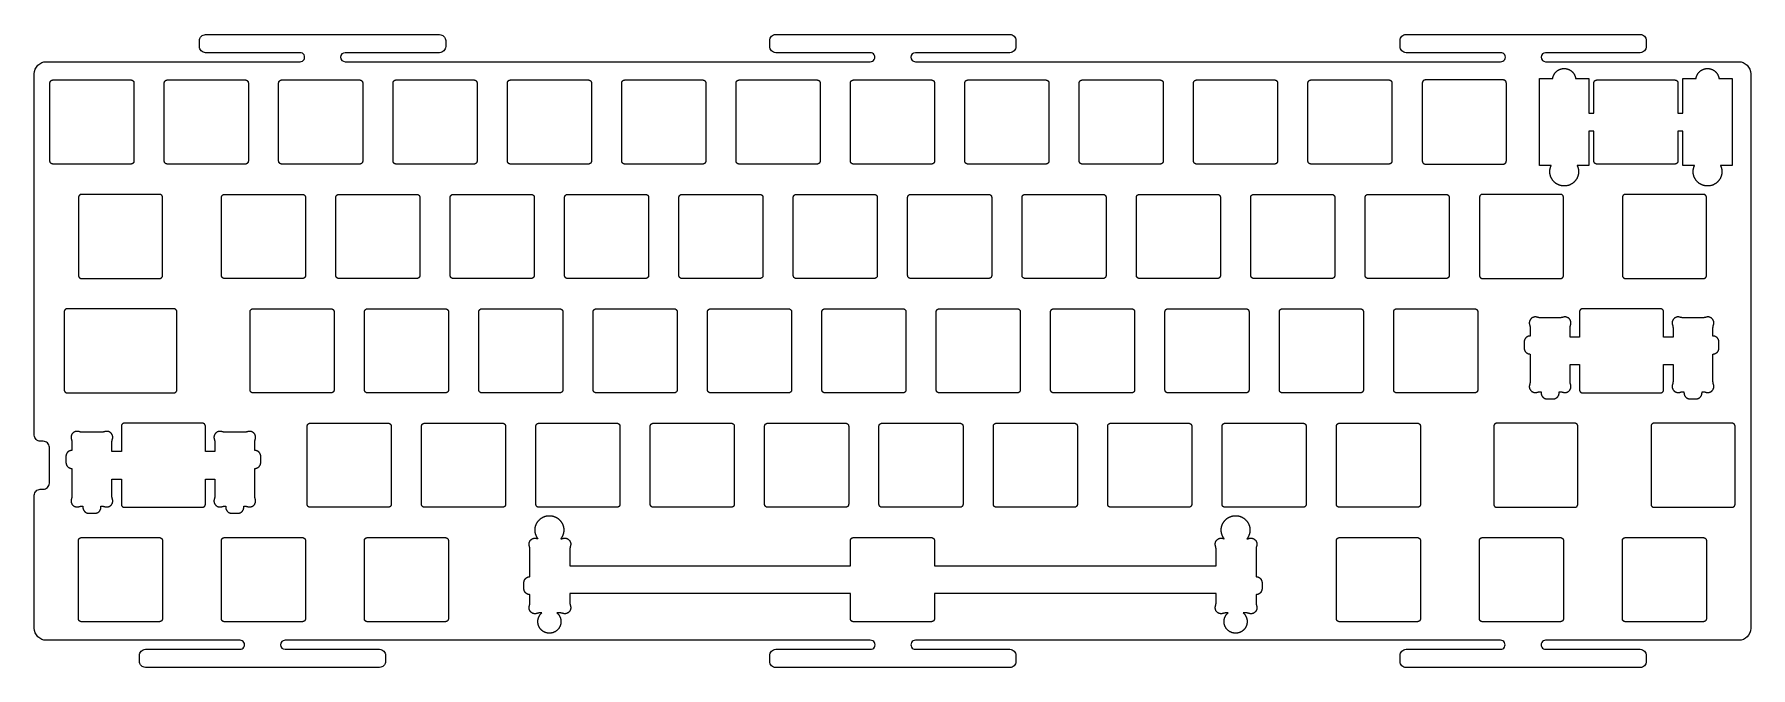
# Model space of a CAD drawing. Header units: millimetres. Extents: x 0 to 286, y 1 to 106.
import ezdxf

# ---------------------------------------------------------------- set-up
doc = ezdxf.new("R2010")
doc.units = ezdxf.units.MM

msp = doc.modelspace()

# ---------------------------------------------------------------- linework, layer by layer
msp.add_lwpolyline([(2.5, 37.7188, 0.414214), (1.5, 38.7188), (1, 38.7188, -0.414214), (0, 39.7188), (0, 99.9158, -0.414214), (2, 101.9158), (44.2693, 101.9158, 1.006341), (44.2693, 103.4158), (28.5193, 103.4158, -0.414214), (27.5193, 104.4158), (27.5193, 105.4158, -0.414214), (28.5193, 106.4158), (67.5193, 106.4158, -0.414214), (68.5193, 105.4158), (68.5193, 104.4158, -0.414214), (67.5193, 103.4158), (51.7693, 103.4158, 0.999996), (51.7693, 101.9158), (139.2574, 101.9158, 1.004198), (139.2574, 103.4158), (123.5074, 103.4158, -0.414214), (122.5074, 104.4158), (122.5074, 105.4674, -0.414214), (123.5074, 106.4674), (162.5074, 106.4674, -0.414214), (163.5074, 105.4674), (163.5074, 104.4158, -0.414214), (162.5074, 103.4158), (146.7574, 103.4158, 0.999996), (146.7574, 101.9158), (244.2455, 101.9158, 1.070015), (244.2455, 103.4158), (228.4955, 103.4158, -0.414214), (227.4955, 104.4158), (227.4955, 105.4674, -0.414214), (228.4955, 106.4674), (267.4955, 106.4674, -0.414214), (268.4955, 105.4674), (268.4955, 104.4158, -0.414214), (267.4955, 103.4158), (251.7455, 103.4158, 0.999996), (251.7455, 101.9158), (283.9, 101.9158, -0.414214), (285.9, 99.9158), (285.8999, 7.5692, -0.414213), (283.8999, 5.5692), (251.7455, 5.5692, 1.000003), (251.7455, 4.0692), (267.4955, 4.0692, -0.414214), (268.4955, 3.0692), (268.4955, 2.0176, -0.414214), (267.4955, 1.0176), (228.4955, 1.0176, -0.414214), (227.4955, 2.0176), (227.4955, 3.0692, -0.414214), (228.4955, 4.0692), (244.2455, 4.0692, 1.000004), (244.2455, 5.5692), (146.7574, 5.5692, 1.000003), (146.7574, 4.0692), (162.5074, 4.0692, -0.414214), (163.5074, 3.0692), (163.5074, 2.0176, -0.414214), (162.5074, 1.0176), (123.5074, 1.0176, -0.428049), (122.5074, 2.0692), (122.5074, 3.0692, -0.414214), (123.5074, 4.0692), (139.2574, 4.0692, 1.06449), (139.2574, 5.5692), (41.7693, 5.5692, 0.999996), (41.7693, 4.0692), (57.5193, 4.0692, -0.414214), (58.5193, 3.0692), (58.5193, 2.0692, -0.414214), (57.5193, 1.0692), (18.5193, 1.0692, -0.414214), (17.5193, 2.0692), (17.5193, 3.0692, -0.414214), (18.5193, 4.0692), (34.2693, 4.0692, 1.006341), (34.2693, 5.5692), (2, 5.5692, -0.414214), (0, 7.5692), (0, 29.7188, -0.414214), (1, 30.7188), (1.5, 30.7188, 0.414214), (2.5, 31.7188)], format="xyb", close=True)
for points in [[(257.2244, 83.4379), (257.2194, 83.3794), (257.2129, 83.321), (257.205, 83.2627), (257.1957, 83.2047), (257.1849, 83.147), (257.1727, 83.0895), (257.1592, 83.0323), (257.1442, 82.9755), (257.1278, 82.9191), (257.1101, 82.8631), (257.091, 82.8075), (257.0705, 82.7524), (257.0487, 82.6979), (257.0255, 82.6439), (257.0011, 82.5905), (256.9753, 82.5377), (256.9482, 82.4855), (256.9199, 82.4341), (256.8903, 82.3833), (256.8595, 82.3333), (256.8275, 82.284), (256.7942, 82.2356), (256.7598, 82.188), (256.7242, 82.1412), (256.6875, 82.0953), (256.6497, 82.0504), (256.6108, 82.0064), (256.5708, 81.9633), (256.5297, 81.9213), (256.4877, 81.8802), (256.4446, 81.8402), (256.4006, 81.8013), (256.3557, 81.7635), (256.3098, 81.7268), (256.263, 81.6912), (256.2154, 81.6568), (256.167, 81.6235), (256.1177, 81.5915), (256.0677, 81.5607), (256.0169, 81.5311), (255.9655, 81.5028), (255.9133, 81.4757), (255.8605, 81.4499), (255.8071, 81.4255), (255.7531, 81.4023), (255.6986, 81.3805), (255.6435, 81.36), (255.5879, 81.3409), (255.5319, 81.3232), (255.4755, 81.3068), (255.4187, 81.2918), (255.3615, 81.2783), (255.304, 81.2661), (255.2463, 81.2553), (255.1883, 81.246), (255.13, 81.2381), (255.0716, 81.2316), (255.0131, 81.2266), (254.9545, 81.223), (254.8957, 81.2208), (254.837, 81.2201), (254.7783, 81.2208), (254.7195, 81.223), (254.6609, 81.2266), (254.6024, 81.2316), (254.544, 81.2381), (254.4857, 81.246), (254.4277, 81.2553), (254.37, 81.2661), (254.3125, 81.2783), (254.2553, 81.2918), (254.1985, 81.3068), (254.1421, 81.3232), (254.0861, 81.3409), (254.0305, 81.36), (253.9754, 81.3805), (253.9209, 81.4023), (253.8669, 81.4255), (253.8135, 81.4499), (253.7607, 81.4757), (253.7085, 81.5028), (253.6571, 81.5311), (253.6063, 81.5607), (253.5563, 81.5915), (253.507, 81.6235), (253.4586, 81.6568), (253.411, 81.6912), (253.3642, 81.7268), (253.3183, 81.7635), (253.2734, 81.8013), (253.2294, 81.8402), (253.1863, 81.8802), (253.1443, 81.9213), (253.1032, 81.9633), (253.0632, 82.0064), (253.0243, 82.0504), (252.9865, 82.0953), (252.9498, 82.1412), (252.9142, 82.188), (252.8798, 82.2356), (252.8465, 82.284), (252.8145, 82.3333), (252.7837, 82.3833), (252.7541, 82.4341), (252.7258, 82.4855), (252.6987, 82.5377), (252.6729, 82.5905), (252.6485, 82.6439), (252.6253, 82.6979), (252.6035, 82.7524), (252.583, 82.8075), (252.5639, 82.8631), (252.5462, 82.9191), (252.5298, 82.9755), (252.5148, 83.0323), (252.5013, 83.0895), (252.4891, 83.147), (252.4783, 83.2047), (252.469, 83.2627), (252.4611, 83.321), (252.4546, 83.3794), (252.4496, 83.4379), (252.446, 83.4965), (252.4438, 83.5553), (252.4431, 83.614), (252.4438, 83.6727), (252.446, 83.7315), (252.4496, 83.7901), (252.4546, 83.8486), (252.4611, 83.907), (252.469, 83.9653), (252.4783, 84.0233), (252.4891, 84.081), (252.5013, 84.1385), (252.5148, 84.1957), (252.5298, 84.2525), (252.5462, 84.3089), (252.5639, 84.3649), (252.583, 84.4205), (252.6035, 84.4756), (252.6253, 84.5301), (252.6485, 84.5841), (252.6645, 84.619), (250.712, 84.619), (250.712, 99.119), (252.9315, 99.119), (252.9338, 99.1363), (252.9413, 99.1829), (252.95, 99.2294), (252.9597, 99.2756), (252.9707, 99.3215), (252.9827, 99.3672), (252.9958, 99.4125), (253.0101, 99.4575), (253.0255, 99.5022), (253.0419, 99.5464), (253.0595, 99.5903), (253.0781, 99.6337), (253.0977, 99.6766), (253.1184, 99.7191), (253.1402, 99.761), (253.163, 99.8023), (253.1867, 99.8431), (253.2115, 99.8833), (253.2373, 99.9229), (253.264, 99.9619), (253.2916, 100.0001), (253.3202, 100.0377), (253.3497, 100.0746), (253.3801, 100.1107), (253.4114, 100.1461), (253.4435, 100.1807), (253.4765, 100.2145), (253.5103, 100.2475), (253.5449, 100.2796), (253.5803, 100.3109), (253.6164, 100.3413), (253.6533, 100.3708), (253.6909, 100.3994), (253.7291, 100.427), (253.7681, 100.4537), (253.8077, 100.4795), (253.8479, 100.5043), (253.8887, 100.528), (253.93, 100.5508), (253.9719, 100.5726), (254.0144, 100.5933), (254.0573, 100.6129), (254.1007, 100.6315), (254.1446, 100.6491), (254.1888, 100.6655), (254.2335, 100.6809), (254.2785, 100.6952), (254.3238, 100.7083), (254.3695, 100.7203), (254.4154, 100.7313), (254.4616, 100.741), (254.5081, 100.7497), (254.5547, 100.7572), (254.6015, 100.7635), (254.6484, 100.7687), (254.6955, 100.7728), (254.7426, 100.7757), (254.7898, 100.7774), (254.837, 100.778), (254.8842, 100.7774), (254.9314, 100.7757), (254.9785, 100.7728), (255.0256, 100.7687), (255.0725, 100.7635), (255.1193, 100.7572), (255.1659, 100.7497), (255.2124, 100.741), (255.2586, 100.7313), (255.3045, 100.7203), (255.3502, 100.7083), (255.3955, 100.6952), (255.4405, 100.6809), (255.4852, 100.6655), (255.5294, 100.6491), (255.5733, 100.6315), (255.6167, 100.6129), (255.6596, 100.5933), (255.7021, 100.5726), (255.744, 100.5508), (255.7853, 100.528), (255.8261, 100.5043), (255.8663, 100.4795), (255.9059, 100.4537), (255.9449, 100.427), (255.9831, 100.3994), (256.0207, 100.3708), (256.0576, 100.3413), (256.0937, 100.3109), (256.1291, 100.2796), (256.1637, 100.2475), (256.1975, 100.2145), (256.2305, 100.1807), (256.2626, 100.1461), (256.2939, 100.1107), (256.3243, 100.0746), (256.3538, 100.0377), (256.3824, 100.0001), (256.41, 99.9619), (256.4367, 99.9229), (256.4625, 99.8833), (256.4873, 99.8431), (256.511, 99.8023), (256.5338, 99.761), (256.5556, 99.7191), (256.5763, 99.6766), (256.5959, 99.6337), (256.6145, 99.5903), (256.6321, 99.5464), (256.6485, 99.5022), (256.6639, 99.4575), (256.6782, 99.4125), (256.6913, 99.3672), (256.7033, 99.3215), (256.7143, 99.2756), (256.724, 99.2294), (256.7327, 99.1829), (256.7402, 99.1363), (256.7425, 99.119), (258.962, 99.119), (258.962, 93.369), (259.776, 93.369), (259.776, 98.3686), (259.7763, 98.385), (259.7771, 98.4013), (259.7784, 98.4176), (259.7803, 98.4339), (259.7827, 98.45), (259.7856, 98.4661), (259.7891, 98.4821), (259.793, 98.498), (259.7975, 98.5137), (259.8025, 98.5293), (259.808, 98.5447), (259.8141, 98.5599), (259.8206, 98.575), (259.8276, 98.5897), (259.835, 98.6043), (259.843, 98.6186), (259.8514, 98.6326), (259.8603, 98.6464), (259.8696, 98.6598), (259.8793, 98.673), (259.8895, 98.6858), (259.9001, 98.6983), (259.9111, 98.7104), (259.9224, 98.7222), (259.9342, 98.7335), (259.9463, 98.7445), (259.9588, 98.7551), (259.9716, 98.7653), (259.9848, 98.775), (259.9982, 98.7843), (260.012, 98.7932), (260.026, 98.8016), (260.0403, 98.8096), (260.0549, 98.817), (260.0696, 98.824), (260.0847, 98.8305), (260.0999, 98.8366), (260.1153, 98.8421), (260.1309, 98.8471), (260.1466, 98.8516), (260.1625, 98.8555), (260.1785, 98.859), (260.1946, 98.8619), (260.2107, 98.8643), (260.227, 98.8662), (260.2433, 98.8675), (260.2596, 98.8683), (260.276, 98.8686), (273.2749, 98.8686), (273.2913, 98.8683), (273.3076, 98.8675), (273.3239, 98.8662), (273.3402, 98.8643), (273.3563, 98.8619), (273.3724, 98.859), (273.3884, 98.8555), (273.4043, 98.8516), (273.42, 98.8471), (273.4356, 98.8421), (273.451, 98.8366), (273.4662, 98.8305), (273.4813, 98.824), (273.496, 98.817), (273.5106, 98.8096), (273.5249, 98.8016), (273.5389, 98.7932), (273.5527, 98.7843), (273.5661, 98.775), (273.5793, 98.7653), (273.5921, 98.7551), (273.6046, 98.7445), (273.6167, 98.7335), (273.6285, 98.7222), (273.6398, 98.7104), (273.6508, 98.6983), (273.6614, 98.6858), (273.6716, 98.673), (273.6813, 98.6598), (273.6906, 98.6464), (273.6995, 98.6326), (273.7079, 98.6186), (273.7159, 98.6043), (273.7233, 98.5897), (273.7303, 98.575), (273.7368, 98.5599), (273.7429, 98.5447), (273.7484, 98.5293), (273.7534, 98.5137), (273.7579, 98.498), (273.7618, 98.4821), (273.7653, 98.4661), (273.7682, 98.45), (273.7706, 98.4339), (273.7725, 98.4176), (273.7738, 98.4013), (273.7746, 98.385), (273.7749, 98.3686), (273.7749, 93.369), (274.588, 93.369), (274.588, 99.119), (276.8075, 99.119), (276.8098, 99.1363), (276.8173, 99.1829), (276.826, 99.2294), (276.8357, 99.2756), (276.8467, 99.3215), (276.8587, 99.3672), (276.8718, 99.4125), (276.8861, 99.4575), (276.9015, 99.5022), (276.9179, 99.5464), (276.9355, 99.5903), (276.9541, 99.6337), (276.9737, 99.6766), (276.9944, 99.7191), (277.0162, 99.761), (277.039, 99.8023), (277.0627, 99.8431), (277.0875, 99.8833), (277.1133, 99.9229), (277.14, 99.9619), (277.1676, 100.0001), (277.1962, 100.0377), (277.2257, 100.0746), (277.2561, 100.1107), (277.2874, 100.1461), (277.3195, 100.1807), (277.3525, 100.2145), (277.3863, 100.2475), (277.4209, 100.2796), (277.4563, 100.3109), (277.4924, 100.3413), (277.5293, 100.3708), (277.5669, 100.3994), (277.6051, 100.427), (277.6441, 100.4537), (277.6837, 100.4795), (277.7239, 100.5043), (277.7647, 100.528), (277.806, 100.5508), (277.8479, 100.5726), (277.8904, 100.5933), (277.9333, 100.6129), (277.9767, 100.6315), (278.0206, 100.6491), (278.0648, 100.6655), (278.1095, 100.6809), (278.1545, 100.6952), (278.1998, 100.7083), (278.2455, 100.7203), (278.2914, 100.7313), (278.3376, 100.741), (278.3841, 100.7497), (278.4307, 100.7572), (278.4775, 100.7635), (278.5244, 100.7687), (278.5715, 100.7728), (278.6186, 100.7757), (278.6658, 100.7774), (278.713, 100.778), (278.7602, 100.7774), (278.8074, 100.7757), (278.8545, 100.7728), (278.9016, 100.7687), (278.9485, 100.7635), (278.9953, 100.7572), (279.0419, 100.7497), (279.0884, 100.741), (279.1346, 100.7313), (279.1805, 100.7203), (279.2262, 100.7083), (279.2715, 100.6952), (279.3165, 100.6809), (279.3612, 100.6655), (279.4054, 100.6491), (279.4493, 100.6315), (279.4927, 100.6129), (279.5356, 100.5933), (279.5781, 100.5726), (279.62, 100.5508), (279.6613, 100.528), (279.7021, 100.5043), (279.7423, 100.4795), (279.7819, 100.4537), (279.8209, 100.427), (279.8591, 100.3994), (279.8967, 100.3708), (279.9336, 100.3413), (279.9697, 100.3109), (280.0051, 100.2796), (280.0397, 100.2475), (280.0735, 100.2145), (280.1065, 100.1807), (280.1386, 100.1461), (280.1699, 100.1107), (280.2003, 100.0746), (280.2298, 100.0377), (280.2584, 100.0001), (280.286, 99.9619), (280.3127, 99.9229), (280.3385, 99.8833), (280.3633, 99.8431), (280.387, 99.8023), (280.4098, 99.761), (280.4316, 99.7191), (280.4523, 99.6766), (280.4719, 99.6337), (280.4905, 99.5903), (280.5081, 99.5464), (280.5245, 99.5022), (280.5399, 99.4575), (280.5542, 99.4125), (280.5673, 99.3672), (280.5793, 99.3215), (280.5903, 99.2756), (280.6, 99.2294), (280.6087, 99.1829), (280.6162, 99.1363), (280.6185, 99.119), (282.838, 99.119), (282.838, 84.619), (280.8855, 84.619), (280.9015, 84.5841), (280.9247, 84.5301), (280.9465, 84.4756), (280.967, 84.4205), (280.9861, 84.3649), (281.0038, 84.3089), (281.0202, 84.2525), (281.0352, 84.1957), (281.0487, 84.1385), (281.0609, 84.081), (281.0717, 84.0233), (281.081, 83.9653), (281.0889, 83.907), (281.0954, 83.8486), (281.1004, 83.7901), (281.104, 83.7315), (281.1062, 83.6727), (281.1069, 83.614), (281.1062, 83.5553), (281.104, 83.4965), (281.1004, 83.4379), (281.0954, 83.3794), (281.0889, 83.321), (281.081, 83.2627), (281.0717, 83.2047), (281.0609, 83.147), (281.0487, 83.0895), (281.0352, 83.0323), (281.0202, 82.9755), (281.0038, 82.9191), (280.9861, 82.8631), (280.967, 82.8075), (280.9465, 82.7524), (280.9247, 82.6979), (280.9015, 82.6439), (280.8771, 82.5905), (280.8513, 82.5377), (280.8242, 82.4855), (280.7959, 82.4341), (280.7663, 82.3833), (280.7355, 82.3333), (280.7035, 82.284), (280.6702, 82.2356), (280.6358, 82.188), (280.6002, 82.1412), (280.5635, 82.0953), (280.5257, 82.0504), (280.4868, 82.0064), (280.4468, 81.9633), (280.4057, 81.9213), (280.3637, 81.8802), (280.3206, 81.8402), (280.2766, 81.8013), (280.2317, 81.7635), (280.1858, 81.7268), (280.139, 81.6912), (280.0914, 81.6568), (280.043, 81.6235), (279.9937, 81.5915), (279.9437, 81.5607), (279.8929, 81.5311), (279.8415, 81.5028), (279.7893, 81.4757), (279.7365, 81.4499), (279.6831, 81.4255), (279.6291, 81.4023), (279.5746, 81.3805), (279.5195, 81.36), (279.4639, 81.3409), (279.4079, 81.3232), (279.3515, 81.3068), (279.2947, 81.2918), (279.2375, 81.2783), (279.18, 81.2661), (279.1223, 81.2553), (279.0643, 81.246), (279.006, 81.2381), (278.9476, 81.2316), (278.8891, 81.2266), (278.8305, 81.223), (278.7717, 81.2208), (278.713, 81.2201), (278.6543, 81.2208), (278.5955, 81.223), (278.5369, 81.2266), (278.4784, 81.2316), (278.42, 81.2381), (278.3617, 81.246), (278.3037, 81.2553), (278.246, 81.2661), (278.1885, 81.2783), (278.1313, 81.2918), (278.0745, 81.3068), (278.0181, 81.3232), (277.9621, 81.3409), (277.9065, 81.36), (277.8514, 81.3805), (277.7969, 81.4023), (277.7429, 81.4255), (277.6895, 81.4499), (277.6367, 81.4757), (277.5845, 81.5028), (277.5331, 81.5311), (277.4823, 81.5607), (277.4323, 81.5915), (277.383, 81.6235), (277.3346, 81.6568), (277.287, 81.6912), (277.2402, 81.7268), (277.1943, 81.7635), (277.1494, 81.8013), (277.1054, 81.8402), (277.0623, 81.8802), (277.0203, 81.9213), (276.9792, 81.9633), (276.9392, 82.0064), (276.9003, 82.0504), (276.8625, 82.0953), (276.8258, 82.1412), (276.7902, 82.188), (276.7558, 82.2356), (276.7225, 82.284), (276.6905, 82.3333), (276.6597, 82.3833), (276.6301, 82.4341), (276.6018, 82.4855), (276.5747, 82.5377), (276.5489, 82.5905), (276.5245, 82.6439), (276.5013, 82.6979), (276.4795, 82.7524), (276.459, 82.8075), (276.4399, 82.8631), (276.4222, 82.9191), (276.4058, 82.9755), (276.3908, 83.0323), (276.3773, 83.0895), (276.3651, 83.147), (276.3543, 83.2047), (276.345, 83.2627), (276.3371, 83.321), (276.3306, 83.3794), (276.3256, 83.4379), (276.322, 83.4965), (276.3198, 83.5553), (276.3191, 83.614), (276.3198, 83.6727), (276.322, 83.7315), (276.3256, 83.7901), (276.3306, 83.8486), (276.3371, 83.907), (276.345, 83.9653), (276.3543, 84.0233), (276.3651, 84.081), (276.3773, 84.1385), (276.3908, 84.1957), (276.4058, 84.2525), (276.4222, 84.3089), (276.4399, 84.3649), (276.459, 84.4205), (276.4795, 84.4756), (276.5013, 84.5301), (276.5245, 84.5841), (276.5405, 84.619), (274.588, 84.619), (274.588, 90.369), (273.7749, 90.369), (273.7749, 85.3692), (273.7746, 85.3528), (273.7738, 85.3365), (273.7725, 85.3202), (273.7706, 85.3039), (273.7682, 85.2878), (273.7653, 85.2717), (273.7618, 85.2557), (273.7579, 85.2398), (273.7534, 85.2241), (273.7484, 85.2085), (273.7429, 85.1931), (273.7368, 85.1779), (273.7303, 85.1628), (273.7233, 85.1481), (273.7159, 85.1335), (273.7079, 85.1192), (273.6995, 85.1052), (273.6906, 85.0914), (273.6813, 85.078), (273.6716, 85.0648), (273.6614, 85.052), (273.6508, 85.0395), (273.6398, 85.0274), (273.6285, 85.0156), (273.6167, 85.0043), (273.6046, 84.9933), (273.5921, 84.9827), (273.5793, 84.9725), (273.5661, 84.9628), (273.5527, 84.9535), (273.5389, 84.9446), (273.5249, 84.9362), (273.5106, 84.9282), (273.496, 84.9208), (273.4813, 84.9138), (273.4662, 84.9073), (273.451, 84.9012), (273.4356, 84.8957), (273.42, 84.8907), (273.4043, 84.8862), (273.3884, 84.8823), (273.3724, 84.8788), (273.3563, 84.8759), (273.3402, 84.8735), (273.3239, 84.8716), (273.3076, 84.8703), (273.2913, 84.8695), (273.2749, 84.8692), (260.2759, 84.8693), (260.2595, 84.8696), (260.2432, 84.8704), (260.2269, 84.8717), (260.2106, 84.8736), (260.1945, 84.876), (260.1784, 84.8789), (260.1624, 84.8824), (260.1465, 84.8863), (260.1308, 84.8908), (260.1152, 84.8958), (260.0998, 84.9014), (260.0846, 84.9074), (260.0696, 84.9139), (260.0548, 84.9209), (260.0402, 84.9284), (260.0259, 84.9363), (260.0119, 84.9447), (259.9982, 84.9536), (259.9847, 84.9629), (259.9716, 84.9726), (259.9587, 84.9828), (259.9463, 84.9934), (259.9342, 85.0044), (259.9224, 85.0158), (259.911, 85.0275), (259.9, 85.0396), (259.8895, 85.0521), (259.8793, 85.0649), (259.8695, 85.0781), (259.8602, 85.0915), (259.8514, 85.1053), (259.843, 85.1193), (259.835, 85.1336), (259.8275, 85.1482), (259.8205, 85.163), (259.814, 85.178), (259.808, 85.1932), (259.8025, 85.2086), (259.7975, 85.2242), (259.793, 85.2399), (259.789, 85.2558), (259.7856, 85.2718), (259.7827, 85.2879), (259.7803, 85.304), (259.7784, 85.3203), (259.7771, 85.3366), (259.7763, 85.3529), (259.776, 85.3693), (259.776, 90.369), (258.962, 90.369), (258.962, 84.619), (257.0095, 84.619), (257.0255, 84.5841), (257.0487, 84.5301), (257.0705, 84.4756), (257.091, 84.4205), (257.1101, 84.3649), (257.1278, 84.3089), (257.1442, 84.2525), (257.1592, 84.1957), (257.1727, 84.1385), (257.1849, 84.081), (257.1957, 84.0233), (257.205, 83.9653), (257.2129, 83.907), (257.2194, 83.8486), (257.2244, 83.7901), (257.228, 83.7315), (257.2302, 83.6727), (257.2309, 83.614), (257.2302, 83.5553), (257.228, 83.4965)], [(2.6008, 85.3692), (2.6008, 98.3685), (2.6011, 98.3849), (2.6019, 98.4012), (2.6032, 98.4175), (2.6051, 98.4338), (2.6075, 98.4499), (2.6104, 98.466), (2.6139, 98.482), (2.6178, 98.4979), (2.6223, 98.5136), (2.6273, 98.5292), (2.6328, 98.5446), (2.6389, 98.5598), (2.6454, 98.5749), (2.6524, 98.5896), (2.6598, 98.6042), (2.6678, 98.6185), (2.6762, 98.6325), (2.6851, 98.6463), (2.6944, 98.6597), (2.7041, 98.6729), (2.7143, 98.6857), (2.7249, 98.6982), (2.7359, 98.7103), (2.7472, 98.7221), (2.759, 98.7334), (2.7711, 98.7444), (2.7836, 98.755), (2.7964, 98.7652), (2.8096, 98.7749), (2.823, 98.7842), (2.8368, 98.7931), (2.8508, 98.8015), (2.8651, 98.8095), (2.8797, 98.8169), (2.8944, 98.8239), (2.9095, 98.8304), (2.9247, 98.8365), (2.9401, 98.842), (2.9557, 98.847), (2.9714, 98.8515), (2.9873, 98.8554), (3.0033, 98.8589), (3.0194, 98.8618), (3.0355, 98.8642), (3.0518, 98.8661), (3.0681, 98.8674), (3.0844, 98.8682), (3.1008, 98.8685), (16.0998, 98.8685), (16.1162, 98.8682), (16.1325, 98.8674), (16.1488, 98.8661), (16.1651, 98.8642), (16.1812, 98.8618), (16.1973, 98.8589), (16.2133, 98.8554), (16.2292, 98.8515), (16.2449, 98.847), (16.2605, 98.842), (16.2759, 98.8365), (16.2911, 98.8304), (16.3062, 98.8239), (16.3209, 98.8169), (16.3355, 98.8095), (16.3498, 98.8015), (16.3638, 98.7931), (16.3776, 98.7842), (16.391, 98.7749), (16.4042, 98.7652), (16.417, 98.755), (16.4295, 98.7444), (16.4416, 98.7334), (16.4534, 98.7221), (16.4647, 98.7103), (16.4757, 98.6982), (16.4863, 98.6857), (16.4965, 98.6729), (16.5062, 98.6597), (16.5155, 98.6463), (16.5244, 98.6325), (16.5328, 98.6185), (16.5408, 98.6042), (16.5482, 98.5896), (16.5552, 98.5749), (16.5617, 98.5598), (16.5678, 98.5446), (16.5733, 98.5292), (16.5783, 98.5136), (16.5828, 98.4979), (16.5867, 98.482), (16.5902, 98.466), (16.5931, 98.4499), (16.5955, 98.4338), (16.5974, 98.4175), (16.5987, 98.4012), (16.5995, 98.3849), (16.5998, 98.3685), (16.5998, 85.369), (16.5995, 85.3526), (16.5987, 85.3363), (16.5974, 85.32), (16.5955, 85.3037), (16.5931, 85.2876), (16.5902, 85.2715), (16.5867, 85.2555), (16.5828, 85.2396), (16.5783, 85.2239), (16.5733, 85.2083), (16.5678, 85.1929), (16.5617, 85.1777), (16.5552, 85.1626), (16.5482, 85.1479), (16.5408, 85.1333), (16.5328, 85.119), (16.5244, 85.105), (16.5155, 85.0912), (16.5062, 85.0778), (16.4965, 85.0646), (16.4863, 85.0518), (16.4757, 85.0393), (16.4647, 85.0272), (16.4534, 85.0154), (16.4416, 85.0041), (16.4295, 84.9931), (16.417, 84.9825), (16.4042, 84.9723), (16.391, 84.9626), (16.3776, 84.9533), (16.3638, 84.9444), (16.3498, 84.936), (16.3355, 84.928), (16.3209, 84.9206), (16.3062, 84.9136), (16.2911, 84.9071), (16.2759, 84.901), (16.2605, 84.8955), (16.2449, 84.8905), (16.2292, 84.886), (16.2133, 84.8821), (16.1973, 84.8786), (16.1812, 84.8757), (16.1651, 84.8733), (16.1488, 84.8714), (16.1325, 84.8701), (16.1162, 84.8693), (16.0998, 84.869), (3.1008, 84.8692), (3.0844, 84.8695), (3.0681, 84.8703), (3.0518, 84.8716), (3.0355, 84.8735), (3.0194, 84.8759), (3.0033, 84.8788), (2.9873, 84.8823), (2.9714, 84.8862), (2.9557, 84.8907), (2.9401, 84.8957), (2.9247, 84.9012), (2.9095, 84.9073), (2.8944, 84.9138), (2.8797, 84.9208), (2.8651, 84.9282), (2.8508, 84.9362), (2.8368, 84.9446), (2.823, 84.9535), (2.8096, 84.9628), (2.7964, 84.9725), (2.7836, 84.9827), (2.7711, 84.9933), (2.759, 85.0043), (2.7472, 85.0156), (2.7359, 85.0274), (2.7249, 85.0395), (2.7143, 85.052), (2.7041, 85.0648), (2.6944, 85.078), (2.6851, 85.0914), (2.6762, 85.1052), (2.6678, 85.1192), (2.6598, 85.1335), (2.6524, 85.1481), (2.6454, 85.1628), (2.6389, 85.1779), (2.6328, 85.1931), (2.6273, 85.2085), (2.6223, 85.2241), (2.6178, 85.2398), (2.6139, 85.2557), (2.6104, 85.2717), (2.6075, 85.2878), (2.6051, 85.3039), (2.6032, 85.3202), (2.6019, 85.3365), (2.6011, 85.3528)], [(21.6507, 85.3693), (21.6507, 98.3685), (21.651, 98.3849), (21.6518, 98.4012), (21.6531, 98.4175), (21.655, 98.4338), (21.6574, 98.4499), (21.6603, 98.466), (21.6638, 98.482), (21.6677, 98.4979), (21.6722, 98.5136), (21.6772, 98.5292), (21.6827, 98.5446), (21.6888, 98.5598), (21.6953, 98.5749), (21.7023, 98.5896), (21.7097, 98.6042), (21.7177, 98.6185), (21.7261, 98.6325), (21.735, 98.6463), (21.7443, 98.6597), (21.754, 98.6729), (21.7642, 98.6857), (21.7748, 98.6982), (21.7858, 98.7103), (21.7971, 98.7221), (21.8089, 98.7334), (21.821, 98.7444), (21.8335, 98.755), (21.8463, 98.7652), (21.8595, 98.7749), (21.8729, 98.7842), (21.8867, 98.7931), (21.9007, 98.8015), (21.915, 98.8095), (21.9296, 98.8169), (21.9443, 98.8239), (21.9594, 98.8304), (21.9746, 98.8365), (21.99, 98.842), (22.0056, 98.847), (22.0213, 98.8515), (22.0372, 98.8554), (22.0532, 98.8589), (22.0693, 98.8618), (22.0854, 98.8642), (22.1017, 98.8661), (22.118, 98.8674), (22.1343, 98.8682), (22.1507, 98.8685), (35.1497, 98.8685), (35.1661, 98.8682), (35.1824, 98.8674), (35.1987, 98.8661), (35.215, 98.8642), (35.2311, 98.8618), (35.2472, 98.8589), (35.2632, 98.8554), (35.2791, 98.8515), (35.2948, 98.847), (35.3104, 98.842), (35.3258, 98.8365), (35.341, 98.8304), (35.3561, 98.8239), (35.3708, 98.8169), (35.3854, 98.8095), (35.3997, 98.8015), (35.4137, 98.7931), (35.4275, 98.7842), (35.4409, 98.7749), (35.4541, 98.7652), (35.4669, 98.755), (35.4794, 98.7444), (35.4915, 98.7334), (35.5033, 98.7221), (35.5146, 98.7103), (35.5256, 98.6982), (35.5362, 98.6857), (35.5464, 98.6729), (35.5561, 98.6597), (35.5654, 98.6463), (35.5743, 98.6325), (35.5827, 98.6185), (35.5907, 98.6042), (35.5981, 98.5896), (35.6051, 98.5749), (35.6116, 98.5598), (35.6177, 98.5446), (35.6232, 98.5292), (35.6282, 98.5136), (35.6327, 98.4979), (35.6366, 98.482), (35.6401, 98.466), (35.643, 98.4499), (35.6454, 98.4338), (35.6473, 98.4175), (35.6486, 98.4012), (35.6494, 98.3849), (35.6497, 98.3685), (35.6497, 85.3691), (35.6494, 85.3527), (35.6486, 85.3364), (35.6473, 85.3201), (35.6454, 85.3038), (35.643, 85.2877), (35.6401, 85.2716), (35.6366, 85.2556), (35.6327, 85.2397), (35.6282, 85.224), (35.6232, 85.2084), (35.6177, 85.193), (35.6116, 85.1778), (35.6051, 85.1627), (35.5981, 85.148), (35.5907, 85.1334), (35.5827, 85.1191), (35.5743, 85.1051), (35.5654, 85.0913), (35.5561, 85.0779), (35.5464, 85.0647), (35.5362, 85.0519), (35.5256, 85.0394), (35.5146, 85.0273), (35.5033, 85.0155), (35.4915, 85.0042), (35.4794, 84.9932), (35.4669, 84.9826), (35.4541, 84.9724), (35.4409, 84.9627), (35.4275, 84.9534), (35.4137, 84.9445), (35.3997, 84.9361), (35.3854, 84.9281), (35.3708, 84.9207), (35.3561, 84.9137), (35.341, 84.9072), (35.3258, 84.9011), (35.3104, 84.8956), (35.2948, 84.8906), (35.2791, 84.8861), (35.2632, 84.8822), (35.2472, 84.8787), (35.2311, 84.8758), (35.215, 84.8734), (35.1987, 84.8715), (35.1824, 84.8702), (35.1661, 84.8694), (35.1497, 84.8691), (22.1507, 84.8693), (22.1343, 84.8696), (22.118, 84.8704), (22.1017, 84.8717), (22.0854, 84.8736), (22.0693, 84.876), (22.0532, 84.8789), (22.0372, 84.8824), (22.0213, 84.8863), (22.0056, 84.8908), (21.99, 84.8958), (21.9746, 84.9013), (21.9594, 84.9074), (21.9443, 84.9139), (21.9296, 84.9209), (21.915, 84.9283), (21.9007, 84.9363), (21.8867, 84.9447), (21.8729, 84.9536), (21.8595, 84.9629), (21.8463, 84.9726), (21.8335, 84.9828), (21.821, 84.9934), (21.8089, 85.0044), (21.7971, 85.0157), (21.7858, 85.0275), (21.7748, 85.0396), (21.7642, 85.0521), (21.754, 85.0649), (21.7443, 85.0781), (21.735, 85.0915), (21.7261, 85.1053), (21.7177, 85.1193), (21.7097, 85.1336), (21.7023, 85.1482), (21.6953, 85.1629), (21.6888, 85.178), (21.6827, 85.1932), (21.6772, 85.2086), (21.6722, 85.2242), (21.6677, 85.2399), (21.6638, 85.2558), (21.6603, 85.2718), (21.6574, 85.2879), (21.655, 85.304), (21.6531, 85.3203), (21.6518, 85.3366), (21.651, 85.3529)], [(40.7007, 85.3693), (40.7007, 98.3685), (40.701, 98.3849), (40.7018, 98.4012), (40.7031, 98.4175), (40.705, 98.4338), (40.7074, 98.4499), (40.7103, 98.466), (40.7138, 98.482), (40.7177, 98.4979), (40.7222, 98.5136), (40.7272, 98.5292), (40.7327, 98.5446), (40.7388, 98.5598), (40.7453, 98.5749), (40.7523, 98.5896), (40.7597, 98.6042), (40.7677, 98.6185), (40.7761, 98.6325), (40.785, 98.6463), (40.7943, 98.6597), (40.804, 98.6729), (40.8142, 98.6857), (40.8248, 98.6982), (40.8358, 98.7103), (40.8471, 98.7221), (40.8589, 98.7334), (40.871, 98.7444), (40.8835, 98.755), (40.8963, 98.7652), (40.9095, 98.7749), (40.9229, 98.7842), (40.9367, 98.7931), (40.9507, 98.8015), (40.965, 98.8095), (40.9796, 98.8169), (40.9943, 98.8239), (41.0094, 98.8304), (41.0246, 98.8365), (41.04, 98.842), (41.0556, 98.847), (41.0713, 98.8515), (41.0872, 98.8554), (41.1032, 98.8589), (41.1193, 98.8618), (41.1354, 98.8642), (41.1517, 98.8661), (41.168, 98.8674), (41.1843, 98.8682), (41.2007, 98.8685), (54.1997, 98.8685), (54.2161, 98.8682), (54.2324, 98.8674), (54.2487, 98.8661), (54.265, 98.8642), (54.2811, 98.8618), (54.2972, 98.8589), (54.3132, 98.8554), (54.3291, 98.8515), (54.3448, 98.847), (54.3604, 98.842), (54.3758, 98.8365), (54.391, 98.8304), (54.4061, 98.8239), (54.4208, 98.8169), (54.4354, 98.8095), (54.4497, 98.8015), (54.4637, 98.7931), (54.4775, 98.7842), (54.4909, 98.7749), (54.5041, 98.7652), (54.5169, 98.755), (54.5294, 98.7444), (54.5415, 98.7334), (54.5533, 98.7221), (54.5646, 98.7103), (54.5756, 98.6982), (54.5862, 98.6857), (54.5964, 98.6729), (54.6061, 98.6597), (54.6154, 98.6463), (54.6243, 98.6325), (54.6327, 98.6185), (54.6407, 98.6042), (54.6481, 98.5896), (54.6551, 98.5749), (54.6616, 98.5598), (54.6677, 98.5446), (54.6732, 98.5292), (54.6782, 98.5136), (54.6827, 98.4979), (54.6866, 98.482), (54.6901, 98.466), (54.693, 98.4499), (54.6954, 98.4338), (54.6973, 98.4175), (54.6986, 98.4012), (54.6994, 98.3849), (54.6997, 98.3685), (54.6997, 85.3691), (54.6994, 85.3527), (54.6986, 85.3364), (54.6973, 85.3201), (54.6954, 85.3038), (54.693, 85.2877), (54.6901, 85.2716), (54.6866, 85.2556), (54.6827, 85.2397), (54.6782, 85.224), (54.6732, 85.2084), (54.6677, 85.193), (54.6616, 85.1778), (54.6551, 85.1627), (54.6481, 85.148), (54.6407, 85.1334), (54.6327, 85.1191), (54.6243, 85.1051), (54.6154, 85.0913), (54.6061, 85.0779), (54.5964, 85.0647), (54.5862, 85.0519), (54.5756, 85.0394), (54.5646, 85.0273), (54.5533, 85.0155), (54.5415, 85.0042), (54.5294, 84.9932), (54.5169, 84.9826), (54.5041, 84.9724), (54.4909, 84.9627), (54.4775, 84.9534), (54.4637, 84.9445), (54.4497, 84.9361), (54.4354, 84.9281), (54.4208, 84.9207), (54.4061, 84.9137), (54.391, 84.9072), (54.3758, 84.9011), (54.3604, 84.8956), (54.3448, 84.8906), (54.3291, 84.8861), (54.3132, 84.8822), (54.2972, 84.8787), (54.2811, 84.8758), (54.265, 84.8734), (54.2487, 84.8715), (54.2324, 84.8702), (54.2161, 84.8694), (54.1997, 84.8691), (41.2007, 84.8693), (41.1843, 84.8696), (41.168, 84.8704), (41.1517, 84.8717), (41.1354, 84.8736), (41.1193, 84.876), (41.1032, 84.8789), (41.0872, 84.8824), (41.0713, 84.8863), (41.0556, 84.8908), (41.04, 84.8958), (41.0246, 84.9013), (41.0094, 84.9074), (40.9943, 84.9139), (40.9796, 84.9209), (40.965, 84.9283), (40.9507, 84.9363), (40.9367, 84.9447), (40.9229, 84.9536), (40.9095, 84.9629), (40.8963, 84.9726), (40.8835, 84.9828), (40.871, 84.9934), (40.8589, 85.0044), (40.8471, 85.0157), (40.8358, 85.0275), (40.8248, 85.0396), (40.8142, 85.0521), (40.804, 85.0649), (40.7943, 85.0781), (40.785, 85.0915), (40.7761, 85.1053), (40.7677, 85.1193), (40.7597, 85.1336), (40.7523, 85.1482), (40.7453, 85.1629), (40.7388, 85.178), (40.7327, 85.1932), (40.7272, 85.2086), (40.7222, 85.2242), (40.7177, 85.2399), (40.7138, 85.2558), (40.7103, 85.2718), (40.7074, 85.2879), (40.705, 85.304), (40.7031, 85.3203), (40.7018, 85.3366), (40.701, 85.3529)], [(59.7507, 85.3693), (59.7507, 98.3685), (59.751, 98.3849), (59.7518, 98.4012), (59.7531, 98.4175), (59.755, 98.4338), (59.7574, 98.4499), (59.7603, 98.466), (59.7638, 98.482), (59.7677, 98.4979), (59.7722, 98.5136), (59.7772, 98.5292), (59.7827, 98.5446), (59.7888, 98.5598), (59.7953, 98.5749), (59.8023, 98.5896), (59.8097, 98.6042), (59.8177, 98.6185), (59.8261, 98.6325), (59.835, 98.6463), (59.8443, 98.6597), (59.854, 98.6729), (59.8642, 98.6857), (59.8748, 98.6982), (59.8858, 98.7103), (59.8971, 98.7221), (59.9089, 98.7334), (59.921, 98.7444), (59.9335, 98.755), (59.9463, 98.7652), (59.9595, 98.7749), (59.9729, 98.7842), (59.9867, 98.7931), (60.0007, 98.8015), (60.015, 98.8095), (60.0296, 98.8169), (60.0443, 98.8239), (60.0594, 98.8304), (60.0746, 98.8365), (60.09, 98.842), (60.1056, 98.847), (60.1213, 98.8515), (60.1372, 98.8554), (60.1532, 98.8589), (60.1693, 98.8618), (60.1854, 98.8642), (60.2017, 98.8661), (60.218, 98.8674), (60.2343, 98.8682), (60.2507, 98.8685), (73.2497, 98.8685), (73.2661, 98.8682), (73.2824, 98.8674), (73.2987, 98.8661), (73.315, 98.8642), (73.3311, 98.8618), (73.3472, 98.8589), (73.3632, 98.8554), (73.3791, 98.8515), (73.3948, 98.847), (73.4104, 98.842), (73.4258, 98.8365), (73.441, 98.8304), (73.4561, 98.8239), (73.4708, 98.8169), (73.4854, 98.8095), (73.4997, 98.8015), (73.5137, 98.7931), (73.5275, 98.7842), (73.5409, 98.7749), (73.5541, 98.7652), (73.5669, 98.755), (73.5794, 98.7444), (73.5915, 98.7334), (73.6033, 98.7221), (73.6146, 98.7103), (73.6256, 98.6982), (73.6362, 98.6857), (73.6464, 98.6729), (73.6561, 98.6597), (73.6654, 98.6463), (73.6743, 98.6325), (73.6827, 98.6185), (73.6907, 98.6042), (73.6981, 98.5896), (73.7051, 98.5749), (73.7116, 98.5598), (73.7177, 98.5446), (73.7232, 98.5292), (73.7282, 98.5136), (73.7327, 98.4979), (73.7366, 98.482), (73.7401, 98.466), (73.743, 98.4499), (73.7454, 98.4338), (73.7473, 98.4175), (73.7486, 98.4012), (73.7494, 98.3849), (73.7497, 98.3685), (73.7497, 85.3691), (73.7494, 85.3527), (73.7486, 85.3364), (73.7473, 85.3201), (73.7454, 85.3038), (73.743, 85.2877), (73.7401, 85.2716), (73.7366, 85.2556), (73.7327, 85.2397), (73.7282, 85.224), (73.7232, 85.2084), (73.7177, 85.193), (73.7116, 85.1778), (73.7051, 85.1627), (73.6981, 85.148), (73.6907, 85.1334), (73.6827, 85.1191), (73.6743, 85.1051), (73.6654, 85.0913), (73.6561, 85.0779), (73.6464, 85.0647), (73.6362, 85.0519), (73.6256, 85.0394), (73.6146, 85.0273), (73.6033, 85.0155), (73.5915, 85.0042), (73.5794, 84.9932), (73.5669, 84.9826), (73.5541, 84.9724), (73.5409, 84.9627), (73.5275, 84.9534), (73.5137, 84.9445), (73.4997, 84.9361), (73.4854, 84.9281), (73.4708, 84.9207), (73.4561, 84.9137), (73.441, 84.9072), (73.4258, 84.9011), (73.4104, 84.8956), (73.3948, 84.8906), (73.3791, 84.8861), (73.3632, 84.8822), (73.3472, 84.8787), (73.3311, 84.8758), (73.315, 84.8734), (73.2987, 84.8715), (73.2824, 84.8702), (73.2661, 84.8694), (73.2497, 84.8691), (60.2507, 84.8693), (60.2343, 84.8696), (60.218, 84.8704), (60.2017, 84.8717), (60.1854, 84.8736), (60.1693, 84.876), (60.1532, 84.8789), (60.1372, 84.8824), (60.1213, 84.8863), (60.1056, 84.8908), (60.09, 84.8958), (60.0746, 84.9013), (60.0594, 84.9074), (60.0443, 84.9139), (60.0296, 84.9209), (60.015, 84.9283), (60.0007, 84.9363), (59.9867, 84.9447), (59.9729, 84.9536), (59.9595, 84.9629), (59.9463, 84.9726), (59.9335, 84.9828), (59.921, 84.9934), (59.9089, 85.0044), (59.8971, 85.0157), (59.8858, 85.0275), (59.8748, 85.0396), (59.8642, 85.0521), (59.854, 85.0649), (59.8443, 85.0781), (59.835, 85.0915), (59.8261, 85.1053), (59.8177, 85.1193), (59.8097, 85.1336), (59.8023, 85.1482), (59.7953, 85.1629), (59.7888, 85.178), (59.7827, 85.1932), (59.7772, 85.2086), (59.7722, 85.2242), (59.7677, 85.2399), (59.7638, 85.2558), (59.7603, 85.2718), (59.7574, 85.2879), (59.755, 85.304), (59.7531, 85.3203), (59.7518, 85.3366), (59.751, 85.3529)], [(78.8007, 85.3693), (78.8007, 98.3686), (78.801, 98.385), (78.8018, 98.4013), (78.8031, 98.4176), (78.805, 98.4339), (78.8074, 98.45), (78.8103, 98.4661), (78.8138, 98.4821), (78.8177, 98.498), (78.8222, 98.5137), (78.8272, 98.5293), (78.8327, 98.5447), (78.8388, 98.5599), (78.8453, 98.575), (78.8523, 98.5897), (78.8597, 98.6043), (78.8677, 98.6186), (78.8761, 98.6326), (78.885, 98.6464), (78.8943, 98.6598), (78.904, 98.673), (78.9142, 98.6858), (78.9248, 98.6983), (78.9358, 98.7104), (78.9471, 98.7222), (78.9589, 98.7335), (78.971, 98.7445), (78.9835, 98.7551), (78.9963, 98.7653), (79.0095, 98.775), (79.0229, 98.7843), (79.0367, 98.7932), (79.0507, 98.8016), (79.065, 98.8096), (79.0796, 98.817), (79.0943, 98.824), (79.1094, 98.8305), (79.1246, 98.8366), (79.14, 98.8421), (79.1556, 98.8471), (79.1713, 98.8516), (79.1872, 98.8555), (79.2032, 98.859), (79.2193, 98.8619), (79.2354, 98.8643), (79.2517, 98.8662), (79.268, 98.8675), (79.2843, 98.8683), (79.3007, 98.8686), (92.2996, 98.8686), (92.316, 98.8683), (92.3323, 98.8675), (92.3486, 98.8662), (92.3649, 98.8643), (92.381, 98.8619), (92.3971, 98.859), (92.4131, 98.8555), (92.429, 98.8516), (92.4447, 98.8471), (92.4603, 98.8421), (92.4757, 98.8366), (92.4909, 98.8305), (92.506, 98.824), (92.5207, 98.817), (92.5353, 98.8096), (92.5496, 98.8016), (92.5636, 98.7932), (92.5774, 98.7843), (92.5908, 98.775), (92.604, 98.7653), (92.6168, 98.7551), (92.6293, 98.7445), (92.6414, 98.7335), (92.6532, 98.7222), (92.6645, 98.7104), (92.6755, 98.6983), (92.6861, 98.6858), (92.6963, 98.673), (92.706, 98.6598), (92.7153, 98.6464), (92.7242, 98.6326), (92.7326, 98.6186), (92.7406, 98.6043), (92.748, 98.5897), (92.755, 98.575), (92.7615, 98.5599), (92.7676, 98.5447), (92.7731, 98.5293), (92.7781, 98.5137), (92.7826, 98.498), (92.7865, 98.4821), (92.79, 98.4661), (92.7929, 98.45), (92.7953, 98.4339), (92.7972, 98.4176), (92.7985, 98.4013), (92.7993, 98.385), (92.7996, 98.3686), (92.7996, 85.3692), (92.7993, 85.3528), (92.7985, 85.3365), (92.7972, 85.3202), (92.7953, 85.3039), (92.7929, 85.2878), (92.79, 85.2717), (92.7865, 85.2557), (92.7826, 85.2398), (92.7781, 85.2241), (92.7731, 85.2085), (92.7676, 85.1931), (92.7615, 85.1779), (92.755, 85.1628), (92.748, 85.1481), (92.7406, 85.1335), (92.7326, 85.1192), (92.7242, 85.1052), (92.7153, 85.0914), (92.706, 85.078), (92.6963, 85.0648), (92.6861, 85.052), (92.6755, 85.0395), (92.6645, 85.0274), (92.6532, 85.0156), (92.6414, 85.0043), (92.6293, 84.9933), (92.6168, 84.9827), (92.604, 84.9725), (92.5908, 84.9628), (92.5774, 84.9535), (92.5636, 84.9446), (92.5496, 84.9362), (92.5353, 84.9282), (92.5207, 84.9208), (92.506, 84.9138), (92.4909, 84.9073), (92.4757, 84.9012), (92.4603, 84.8957), (92.4447, 84.8907), (92.429, 84.8862), (92.4131, 84.8823), (92.3971, 84.8788), (92.381, 84.8759), (92.3649, 84.8735), (92.3486, 84.8716), (92.3323, 84.8703), (92.316, 84.8695), (92.2996, 84.8692), (79.3006, 84.8693), (79.2842, 84.8696), (79.2679, 84.8704), (79.2516, 84.8717), (79.2353, 84.8736), (79.2192, 84.876), (79.2031, 84.8789), (79.1871, 84.8824), (79.1712, 84.8863), (79.1555, 84.8908), (79.1399, 84.8958), (79.1245, 84.9014), (79.1093, 84.9074), (79.0943, 84.9139), (79.0795, 84.9209), (79.0649, 84.9284), (79.0506, 84.9363), (79.0366, 84.9447), (79.0229, 84.9536), (79.0094, 84.9629), (78.9963, 84.9726), (78.9834, 84.9828), (78.971, 84.9934), (78.9589, 85.0044), (78.9471, 85.0158), (78.9357, 85.0275), (78.9247, 85.0396), (78.9142, 85.0521), (78.904, 85.0649), (78.8942, 85.0781), (78.8849, 85.0915), (78.8761, 85.1053), (78.8677, 85.1193), (78.8597, 85.1336), (78.8522, 85.1482), (78.8452, 85.163), (78.8387, 85.178), (78.8327, 85.1932), (78.8272, 85.2086), (78.8222, 85.2242), (78.8177, 85.2399), (78.8137, 85.2558), (78.8103, 85.2718), (78.8074, 85.2879), (78.805, 85.304), (78.8031, 85.3203), (78.8018, 85.3366), (78.801, 85.3529)], [(97.8507, 85.3693), (97.8507, 98.3686), (97.851, 98.385), (97.8518, 98.4013), (97.8531, 98.4176), (97.855, 98.4339), (97.8574, 98.45), (97.8603, 98.4661), (97.8638, 98.4821), (97.8677, 98.498), (97.8722, 98.5137), (97.8772, 98.5293), (97.8827, 98.5447), (97.8888, 98.5599), (97.8953, 98.575), (97.9023, 98.5897), (97.9097, 98.6043), (97.9177, 98.6186), (97.9261, 98.6326), (97.935, 98.6464), (97.9443, 98.6598), (97.954, 98.673), (97.9642, 98.6858), (97.9748, 98.6983), (97.9858, 98.7104), (97.9971, 98.7222), (98.0089, 98.7335), (98.021, 98.7445), (98.0335, 98.7551), (98.0463, 98.7653), (98.0595, 98.775), (98.0729, 98.7843), (98.0867, 98.7932), (98.1007, 98.8016), (98.115, 98.8096), (98.1296, 98.817), (98.1443, 98.824), (98.1594, 98.8305), (98.1746, 98.8366), (98.19, 98.8421), (98.2056, 98.8471), (98.2213, 98.8516), (98.2372, 98.8555), (98.2532, 98.859), (98.2693, 98.8619), (98.2854, 98.8643), (98.3017, 98.8662), (98.318, 98.8675), (98.3343, 98.8683), (98.3507, 98.8686), (111.3496, 98.8686), (111.366, 98.8683), (111.3823, 98.8675), (111.3986, 98.8662), (111.4149, 98.8643), (111.431, 98.8619), (111.4471, 98.859), (111.4631, 98.8555), (111.479, 98.8516), (111.4947, 98.8471), (111.5103, 98.8421), (111.5257, 98.8366), (111.5409, 98.8305), (111.556, 98.824), (111.5707, 98.817), (111.5853, 98.8096), (111.5996, 98.8016), (111.6136, 98.7932), (111.6274, 98.7843), (111.6408, 98.775), (111.654, 98.7653), (111.6668, 98.7551), (111.6793, 98.7445), (111.6914, 98.7335), (111.7032, 98.7222), (111.7145, 98.7104), (111.7255, 98.6983), (111.7361, 98.6858), (111.7463, 98.673), (111.756, 98.6598), (111.7653, 98.6464), (111.7742, 98.6326), (111.7826, 98.6186), (111.7906, 98.6043), (111.798, 98.5897), (111.805, 98.575), (111.8115, 98.5599), (111.8176, 98.5447), (111.8231, 98.5293), (111.8281, 98.5137), (111.8326, 98.498), (111.8365, 98.4821), (111.84, 98.4661), (111.8429, 98.45), (111.8453, 98.4339), (111.8472, 98.4176), (111.8485, 98.4013), (111.8493, 98.385), (111.8496, 98.3686), (111.8496, 85.3692), (111.8493, 85.3528), (111.8485, 85.3365), (111.8472, 85.3202), (111.8453, 85.3039), (111.8429, 85.2878), (111.84, 85.2717), (111.8365, 85.2557), (111.8326, 85.2398), (111.8281, 85.2241), (111.8231, 85.2085), (111.8176, 85.1931), (111.8115, 85.1779), (111.805, 85.1628), (111.798, 85.1481), (111.7906, 85.1335), (111.7826, 85.1192), (111.7742, 85.1052), (111.7653, 85.0914), (111.756, 85.078), (111.7463, 85.0648), (111.7361, 85.052), (111.7255, 85.0395), (111.7145, 85.0274), (111.7032, 85.0156), (111.6914, 85.0043), (111.6793, 84.9933), (111.6668, 84.9827), (111.654, 84.9725), (111.6408, 84.9628), (111.6274, 84.9535), (111.6136, 84.9446), (111.5996, 84.9362), (111.5853, 84.9282), (111.5707, 84.9208), (111.556, 84.9138), (111.5409, 84.9073), (111.5257, 84.9012), (111.5103, 84.8957), (111.4947, 84.8907), (111.479, 84.8862), (111.4631, 84.8823), (111.4471, 84.8788), (111.431, 84.8759), (111.4149, 84.8735), (111.3986, 84.8716), (111.3823, 84.8703), (111.366, 84.8695), (111.3496, 84.8692), (98.3506, 84.8693), (98.3342, 84.8696), (98.3179, 84.8704), (98.3016, 84.8717), (98.2853, 84.8736), (98.2692, 84.876), (98.2531, 84.8789), (98.2371, 84.8824), (98.2212, 84.8863), (98.2055, 84.8908), (98.1899, 84.8958), (98.1745, 84.9014), (98.1593, 84.9074), (98.1443, 84.9139), (98.1295, 84.9209), (98.1149, 84.9284), (98.1006, 84.9363), (98.0866, 84.9447), (98.0729, 84.9536), (98.0594, 84.9629), (98.0463, 84.9726), (98.0334, 84.9828), (98.021, 84.9934), (98.0089, 85.0044), (97.9971, 85.0158), (97.9857, 85.0275), (97.9747, 85.0396), (97.9642, 85.0521), (97.954, 85.0649), (97.9442, 85.0781), (97.9349, 85.0915), (97.9261, 85.1053), (97.9177, 85.1193), (97.9097, 85.1336), (97.9022, 85.1482), (97.8952, 85.163), (97.8887, 85.178), (97.8827, 85.1932), (97.8772, 85.2086), (97.8722, 85.2242), (97.8677, 85.2399), (97.8637, 85.2558), (97.8603, 85.2718), (97.8574, 85.2879), (97.855, 85.304), (97.8531, 85.3203), (97.8518, 85.3366), (97.851, 85.3529)], [(116.899, 85.3692), (116.899, 98.3685), (116.8993, 98.3849), (116.9001, 98.4012), (116.9014, 98.4175), (116.9033, 98.4338), (116.9057, 98.4499), (116.9086, 98.466), (116.9121, 98.482), (116.916, 98.4979), (116.9205, 98.5136), (116.9255, 98.5292), (116.931, 98.5446), (116.9371, 98.5598), (116.9436, 98.5749), (116.9506, 98.5896), (116.958, 98.6042), (116.966, 98.6185), (116.9744, 98.6325), (116.9833, 98.6463), (116.9926, 98.6597), (117.0023, 98.6729), (117.0125, 98.6857), (117.0231, 98.6982), (117.0341, 98.7103), (117.0454, 98.7221), (117.0572, 98.7334), (117.0693, 98.7444), (117.0818, 98.755), (117.0946, 98.7652), (117.1078, 98.7749), (117.1212, 98.7842), (117.135, 98.7931), (117.149, 98.8015), (117.1633, 98.8095), (117.1779, 98.8169), (117.1926, 98.8239), (117.2077, 98.8304), (117.2229, 98.8365), (117.2383, 98.842), (117.2539, 98.847), (117.2696, 98.8515), (117.2855, 98.8554), (117.3015, 98.8589), (117.3176, 98.8618), (117.3337, 98.8642), (117.35, 98.8661), (117.3663, 98.8674), (117.3826, 98.8682), (117.399, 98.8685), (130.398, 98.8685), (130.4144, 98.8682), (130.4307, 98.8674), (130.447, 98.8661), (130.4633, 98.8642), (130.4794, 98.8618), (130.4955, 98.8589), (130.5115, 98.8554), (130.5274, 98.8515), (130.5431, 98.847), (130.5587, 98.842), (130.5741, 98.8365), (130.5893, 98.8304), (130.6044, 98.8239), (130.6191, 98.8169), (130.6337, 98.8095), (130.648, 98.8015), (130.662, 98.7931), (130.6758, 98.7842), (130.6892, 98.7749), (130.7024, 98.7652), (130.7152, 98.755), (130.7277, 98.7444), (130.7398, 98.7334), (130.7516, 98.7221), (130.7629, 98.7103), (130.7739, 98.6982), (130.7845, 98.6857), (130.7947, 98.6729), (130.8044, 98.6597), (130.8137, 98.6463), (130.8226, 98.6325), (130.831, 98.6185), (130.839, 98.6042), (130.8464, 98.5896), (130.8534, 98.5749), (130.8599, 98.5598), (130.866, 98.5446), (130.8715, 98.5292), (130.8765, 98.5136), (130.881, 98.4979), (130.8849, 98.482), (130.8884, 98.466), (130.8913, 98.4499), (130.8937, 98.4338), (130.8956, 98.4175), (130.8969, 98.4012), (130.8977, 98.3849), (130.898, 98.3685), (130.898, 85.369), (130.8977, 85.3526), (130.8969, 85.3363), (130.8956, 85.32), (130.8937, 85.3037), (130.8913, 85.2876), (130.8884, 85.2715), (130.8849, 85.2555), (130.881, 85.2396), (130.8765, 85.2239), (130.8715, 85.2083), (130.866, 85.1929), (130.8599, 85.1777), (130.8534, 85.1626), (130.8464, 85.1479), (130.839, 85.1333), (130.831, 85.119), (130.8226, 85.105), (130.8137, 85.0912), (130.8044, 85.0778), (130.7947, 85.0646), (130.7845, 85.0518), (130.7739, 85.0393), (130.7629, 85.0272), (130.7516, 85.0154), (130.7398, 85.0041), (130.7277, 84.9931), (130.7152, 84.9825), (130.7024, 84.9723), (130.6892, 84.9626), (130.6758, 84.9533), (130.662, 84.9444), (130.648, 84.936), (130.6337, 84.928), (130.6191, 84.9206), (130.6044, 84.9136), (130.5893, 84.9071), (130.5741, 84.901), (130.5587, 84.8955), (130.5431, 84.8905), (130.5274, 84.886), (130.5115, 84.8821), (130.4955, 84.8786), (130.4794, 84.8757), (130.4633, 84.8733), (130.447, 84.8714), (130.4307, 84.8701), (130.4144, 84.8693), (130.398, 84.869), (117.399, 84.8692), (117.3826, 84.8695), (117.3663, 84.8703), (117.35, 84.8716), (117.3337, 84.8735), (117.3176, 84.8759), (117.3015, 84.8788), (117.2855, 84.8823), (117.2696, 84.8862), (117.2539, 84.8907), (117.2383, 84.8957), (117.2229, 84.9012), (117.2077, 84.9073), (117.1926, 84.9138), (117.1779, 84.9208), (117.1633, 84.9282), (117.149, 84.9362), (117.135, 84.9446), (117.1212, 84.9535), (117.1078, 84.9628), (117.0946, 84.9725), (117.0818, 84.9827), (117.0693, 84.9933), (117.0572, 85.0043), (117.0454, 85.0156), (117.0341, 85.0274), (117.0231, 85.0395), (117.0125, 85.052), (117.0023, 85.0648), (116.9926, 85.078), (116.9833, 85.0914), (116.9744, 85.1052), (116.966, 85.1192), (116.958, 85.1335), (116.9506, 85.1481), (116.9436, 85.1628), (116.9371, 85.1779), (116.931, 85.1931), (116.9255, 85.2085), (116.9205, 85.2241), (116.916, 85.2398), (116.9121, 85.2557), (116.9086, 85.2717), (116.9057, 85.2878), (116.9033, 85.3039), (116.9014, 85.3202), (116.9001, 85.3365), (116.8993, 85.3528)], [(135.949, 85.3693), (135.949, 98.3685), (135.9493, 98.3849), (135.9501, 98.4012), (135.9514, 98.4175), (135.9533, 98.4338), (135.9557, 98.4499), (135.9586, 98.466), (135.9621, 98.482), (135.966, 98.4979), (135.9705, 98.5136), (135.9755, 98.5292), (135.981, 98.5446), (135.9871, 98.5598), (135.9936, 98.5749), (136.0006, 98.5896), (136.008, 98.6042), (136.016, 98.6185), (136.0244, 98.6325), (136.0333, 98.6463), (136.0426, 98.6597), (136.0523, 98.6729), (136.0625, 98.6857), (136.0731, 98.6982), (136.0841, 98.7103), (136.0954, 98.7221), (136.1072, 98.7334), (136.1193, 98.7444), (136.1318, 98.755), (136.1446, 98.7652), (136.1578, 98.7749), (136.1712, 98.7842), (136.185, 98.7931), (136.199, 98.8015), (136.2133, 98.8095), (136.2279, 98.8169), (136.2426, 98.8239), (136.2577, 98.8304), (136.2729, 98.8365), (136.2883, 98.842), (136.3039, 98.847), (136.3196, 98.8515), (136.3355, 98.8554), (136.3515, 98.8589), (136.3676, 98.8618), (136.3837, 98.8642), (136.4, 98.8661), (136.4163, 98.8674), (136.4326, 98.8682), (136.449, 98.8685), (149.4479, 98.8685), (149.4643, 98.8682), (149.4806, 98.8674), (149.4969, 98.8661), (149.5132, 98.8642), (149.5293, 98.8618), (149.5454, 98.8589), (149.5614, 98.8554), (149.5773, 98.8515), (149.593, 98.847), (149.6086, 98.842), (149.624, 98.8365), (149.6392, 98.8304), (149.6543, 98.8239), (149.669, 98.8169), (149.6836, 98.8095), (149.6979, 98.8015), (149.7119, 98.7931), (149.7257, 98.7842), (149.7391, 98.7749), (149.7523, 98.7652), (149.7651, 98.755), (149.7776, 98.7444), (149.7897, 98.7334), (149.8015, 98.7221), (149.8128, 98.7103), (149.8238, 98.6982), (149.8344, 98.6857), (149.8446, 98.6729), (149.8543, 98.6597), (149.8636, 98.6463), (149.8725, 98.6325), (149.8809, 98.6185), (149.8889, 98.6042), (149.8963, 98.5896), (149.9033, 98.5749), (149.9098, 98.5598), (149.9159, 98.5446), (149.9214, 98.5292), (149.9264, 98.5136), (149.9309, 98.4979), (149.9348, 98.482), (149.9383, 98.466), (149.9412, 98.4499), (149.9436, 98.4338), (149.9455, 98.4175), (149.9468, 98.4012), (149.9476, 98.3849), (149.9479, 98.3685), (149.9479, 85.3691), (149.9476, 85.3527), (149.9468, 85.3364), (149.9455, 85.3201), (149.9436, 85.3038), (149.9412, 85.2877), (149.9383, 85.2716), (149.9348, 85.2556), (149.9309, 85.2397), (149.9264, 85.224), (149.9214, 85.2084), (149.9159, 85.193), (149.9098, 85.1778), (149.9033, 85.1627), (149.8963, 85.148), (149.8889, 85.1334), (149.8809, 85.1191), (149.8725, 85.1051), (149.8636, 85.0913), (149.8543, 85.0779), (149.8446, 85.0647), (149.8344, 85.0519), (149.8238, 85.0394), (149.8128, 85.0273), (149.8015, 85.0155), (149.7897, 85.0042), (149.7776, 84.9932), (149.7651, 84.9826), (149.7523, 84.9724), (149.7391, 84.9627), (149.7257, 84.9534), (149.7119, 84.9445), (149.6979, 84.9361), (149.6836, 84.9281), (149.669, 84.9207), (149.6543, 84.9137), (149.6392, 84.9072), (149.624, 84.9011), (149.6086, 84.8956), (149.593, 84.8906), (149.5773, 84.8861), (149.5614, 84.8822), (149.5454, 84.8787), (149.5293, 84.8758), (149.5132, 84.8734), (149.4969, 84.8715), (149.4806, 84.8702), (149.4643, 84.8694), (149.4479, 84.8691), (136.4489, 84.8693), (136.4325, 84.8696), (136.4162, 84.8704), (136.3999, 84.8717), (136.3836, 84.8736), (136.3675, 84.876), (136.3514, 84.8789), (136.3354, 84.8824), (136.3195, 84.8863), (136.3038, 84.8908), (136.2882, 84.8958), (136.2728, 84.9014), (136.2576, 84.9074), (136.2426, 84.9139), (136.2278, 84.9209), (136.2132, 84.9284), (136.1989, 84.9363), (136.1849, 84.9447), (136.1712, 84.9536), (136.1577, 84.9629), (136.1446, 84.9726), (136.1317, 84.9828), (136.1193, 84.9934), (136.1072, 85.0044), (136.0954, 85.0158), (136.084, 85.0275), (136.073, 85.0396), (136.0625, 85.0521), (136.0523, 85.0649), (136.0425, 85.0781), (136.0332, 85.0915), (136.0244, 85.1053), (136.016, 85.1193), (136.008, 85.1336), (136.0005, 85.1482), (135.9935, 85.163), (135.987, 85.178), (135.981, 85.1932), (135.9755, 85.2086), (135.9705, 85.2242), (135.966, 85.2399), (135.962, 85.2558), (135.9586, 85.2718), (135.9557, 85.2879), (135.9533, 85.304), (135.9514, 85.3203), (135.9501, 85.3366), (135.9493, 85.3529)], [(154.999, 85.3693), (154.999, 98.3685), (154.9993, 98.3849), (155.0001, 98.4012), (155.0014, 98.4175), (155.0033, 98.4338), (155.0057, 98.4499), (155.0086, 98.466), (155.0121, 98.482), (155.016, 98.4979), (155.0205, 98.5136), (155.0255, 98.5292), (155.031, 98.5446), (155.0371, 98.5598), (155.0436, 98.5749), (155.0506, 98.5896), (155.058, 98.6042), (155.066, 98.6185), (155.0744, 98.6325), (155.0833, 98.6463), (155.0926, 98.6597), (155.1023, 98.6729), (155.1125, 98.6857), (155.1231, 98.6982), (155.1341, 98.7103), (155.1454, 98.7221), (155.1572, 98.7334), (155.1693, 98.7444), (155.1818, 98.755), (155.1946, 98.7652), (155.2078, 98.7749), (155.2212, 98.7842), (155.235, 98.7931), (155.249, 98.8015), (155.2633, 98.8095), (155.2779, 98.8169), (155.2926, 98.8239), (155.3077, 98.8304), (155.3229, 98.8365), (155.3383, 98.842), (155.3539, 98.847), (155.3696, 98.8515), (155.3855, 98.8554), (155.4015, 98.8589), (155.4176, 98.8618), (155.4337, 98.8642), (155.45, 98.8661), (155.4663, 98.8674), (155.4826, 98.8682), (155.499, 98.8685), (168.4979, 98.8685), (168.5143, 98.8682), (168.5306, 98.8674), (168.5469, 98.8661), (168.5632, 98.8642), (168.5793, 98.8618), (168.5954, 98.8589), (168.6114, 98.8554), (168.6273, 98.8515), (168.643, 98.847), (168.6586, 98.842), (168.674, 98.8365), (168.6892, 98.8304), (168.7043, 98.8239), (168.719, 98.8169), (168.7336, 98.8095), (168.7479, 98.8015), (168.7619, 98.7931), (168.7757, 98.7842), (168.7891, 98.7749), (168.8023, 98.7652), (168.8151, 98.755), (168.8276, 98.7444), (168.8397, 98.7334), (168.8515, 98.7221), (168.8628, 98.7103), (168.8738, 98.6982), (168.8844, 98.6857), (168.8946, 98.6729), (168.9043, 98.6597), (168.9136, 98.6463), (168.9225, 98.6325), (168.9309, 98.6185), (168.9389, 98.6042), (168.9463, 98.5896), (168.9533, 98.5749), (168.9598, 98.5598), (168.9659, 98.5446), (168.9714, 98.5292), (168.9764, 98.5136), (168.9809, 98.4979), (168.9848, 98.482), (168.9883, 98.466), (168.9912, 98.4499), (168.9936, 98.4338), (168.9955, 98.4175), (168.9968, 98.4012), (168.9976, 98.3849), (168.9979, 98.3685), (168.9979, 85.3691), (168.9976, 85.3527), (168.9968, 85.3364), (168.9955, 85.3201), (168.9936, 85.3038), (168.9912, 85.2877), (168.9883, 85.2716), (168.9848, 85.2556), (168.9809, 85.2397), (168.9764, 85.224), (168.9714, 85.2084), (168.9659, 85.193), (168.9598, 85.1778), (168.9533, 85.1627), (168.9463, 85.148), (168.9389, 85.1334), (168.9309, 85.1191), (168.9225, 85.1051), (168.9136, 85.0913), (168.9043, 85.0779), (168.8946, 85.0647), (168.8844, 85.0519), (168.8738, 85.0394), (168.8628, 85.0273), (168.8515, 85.0155), (168.8397, 85.0042), (168.8276, 84.9932), (168.8151, 84.9826), (168.8023, 84.9724), (168.7891, 84.9627), (168.7757, 84.9534), (168.7619, 84.9445), (168.7479, 84.9361), (168.7336, 84.9281), (168.719, 84.9207), (168.7043, 84.9137), (168.6892, 84.9072), (168.674, 84.9011), (168.6586, 84.8956), (168.643, 84.8906), (168.6273, 84.8861), (168.6114, 84.8822), (168.5954, 84.8787), (168.5793, 84.8758), (168.5632, 84.8734), (168.5469, 84.8715), (168.5306, 84.8702), (168.5143, 84.8694), (168.4979, 84.8691), (155.4989, 84.8693), (155.4825, 84.8696), (155.4662, 84.8704), (155.4499, 84.8717), (155.4336, 84.8736), (155.4175, 84.876), (155.4014, 84.8789), (155.3854, 84.8824), (155.3695, 84.8863), (155.3538, 84.8908), (155.3382, 84.8958), (155.3228, 84.9014), (155.3076, 84.9074), (155.2926, 84.9139), (155.2778, 84.9209), (155.2632, 84.9284), (155.2489, 84.9363), (155.2349, 84.9447), (155.2212, 84.9536), (155.2077, 84.9629), (155.1946, 84.9726), (155.1817, 84.9828), (155.1693, 84.9934), (155.1572, 85.0044), (155.1454, 85.0158), (155.134, 85.0275), (155.123, 85.0396), (155.1125, 85.0521), (155.1023, 85.0649), (155.0925, 85.0781), (155.0832, 85.0915), (155.0744, 85.1053), (155.066, 85.1193), (155.058, 85.1336), (155.0505, 85.1482), (155.0435, 85.163), (155.037, 85.178), (155.031, 85.1932), (155.0255, 85.2086), (155.0205, 85.2242), (155.016, 85.2399), (155.012, 85.2558), (155.0086, 85.2718), (155.0057, 85.2879), (155.0033, 85.304), (155.0014, 85.3203), (155.0001, 85.3366), (154.9993, 85.3529)], [(174.051, 85.3693), (174.051, 98.3685), (174.0513, 98.3849), (174.0521, 98.4012), (174.0534, 98.4175), (174.0553, 98.4338), (174.0577, 98.4499), (174.0606, 98.466), (174.0641, 98.482), (174.068, 98.4979), (174.0725, 98.5136), (174.0775, 98.5292), (174.083, 98.5446), (174.0891, 98.5598), (174.0956, 98.5749), (174.1026, 98.5896), (174.11, 98.6042), (174.118, 98.6185), (174.1264, 98.6325), (174.1353, 98.6463), (174.1446, 98.6597), (174.1543, 98.6729), (174.1645, 98.6857), (174.1751, 98.6982), (174.1861, 98.7103), (174.1974, 98.7221), (174.2092, 98.7334), (174.2213, 98.7444), (174.2338, 98.755), (174.2466, 98.7652), (174.2598, 98.7749), (174.2732, 98.7842), (174.287, 98.7931), (174.301, 98.8015), (174.3153, 98.8095), (174.3299, 98.8169), (174.3446, 98.8239), (174.3597, 98.8304), (174.3749, 98.8365), (174.3903, 98.842), (174.4059, 98.847), (174.4216, 98.8515), (174.4375, 98.8554), (174.4535, 98.8589), (174.4696, 98.8618), (174.4857, 98.8642), (174.502, 98.8661), (174.5183, 98.8674), (174.5346, 98.8682), (174.551, 98.8685), (187.55, 98.8685), (187.5664, 98.8682), (187.5827, 98.8674), (187.599, 98.8661), (187.6153, 98.8642), (187.6314, 98.8618), (187.6475, 98.8589), (187.6635, 98.8554), (187.6794, 98.8515), (187.6951, 98.847), (187.7107, 98.842), (187.7261, 98.8365), (187.7413, 98.8304), (187.7564, 98.8239), (187.7711, 98.8169), (187.7857, 98.8095), (187.8, 98.8015), (187.814, 98.7931), (187.8278, 98.7842), (187.8412, 98.7749), (187.8544, 98.7652), (187.8672, 98.755), (187.8797, 98.7444), (187.8918, 98.7334), (187.9036, 98.7221), (187.9149, 98.7103), (187.9259, 98.6982), (187.9365, 98.6857), (187.9467, 98.6729), (187.9564, 98.6597), (187.9657, 98.6463), (187.9746, 98.6325), (187.983, 98.6185), (187.991, 98.6042), (187.9984, 98.5896), (188.0054, 98.5749), (188.0119, 98.5598), (188.018, 98.5446), (188.0235, 98.5292), (188.0285, 98.5136), (188.033, 98.4979), (188.0369, 98.482), (188.0404, 98.466), (188.0433, 98.4499), (188.0457, 98.4338), (188.0476, 98.4175), (188.0489, 98.4012), (188.0497, 98.3849), (188.05, 98.3685), (188.05, 85.3691), (188.0497, 85.3527), (188.0489, 85.3364), (188.0476, 85.3201), (188.0457, 85.3038), (188.0433, 85.2877), (188.0404, 85.2716), (188.0369, 85.2556), (188.033, 85.2397), (188.0285, 85.224), (188.0235, 85.2084), (188.018, 85.193), (188.0119, 85.1778), (188.0054, 85.1627), (187.9984, 85.148), (187.991, 85.1334), (187.983, 85.1191), (187.9746, 85.1051), (187.9657, 85.0913), (187.9564, 85.0779), (187.9467, 85.0647), (187.9365, 85.0519), (187.9259, 85.0394), (187.9149, 85.0273), (187.9036, 85.0155), (187.8918, 85.0042), (187.8797, 84.9932), (187.8672, 84.9826), (187.8544, 84.9724), (187.8412, 84.9627), (187.8278, 84.9534), (187.814, 84.9445), (187.8, 84.9361), (187.7857, 84.9281), (187.7711, 84.9207), (187.7564, 84.9137), (187.7413, 84.9072), (187.7261, 84.9011), (187.7107, 84.8956), (187.6951, 84.8906), (187.6794, 84.8861), (187.6635, 84.8822), (187.6475, 84.8787), (187.6314, 84.8758), (187.6153, 84.8734), (187.599, 84.8715), (187.5827, 84.8702), (187.5664, 84.8694), (187.55, 84.8691), (174.551, 84.8693), (174.5346, 84.8696), (174.5183, 84.8704), (174.502, 84.8717), (174.4857, 84.8736), (174.4696, 84.876), (174.4535, 84.8789), (174.4375, 84.8824), (174.4216, 84.8863), (174.4059, 84.8908), (174.3903, 84.8958), (174.3749, 84.9013), (174.3597, 84.9074), (174.3446, 84.9139), (174.3299, 84.9209), (174.3153, 84.9283), (174.301, 84.9363), (174.287, 84.9447), (174.2732, 84.9536), (174.2598, 84.9629), (174.2466, 84.9726), (174.2338, 84.9828), (174.2213, 84.9934), (174.2092, 85.0044), (174.1974, 85.0157), (174.1861, 85.0275), (174.1751, 85.0396), (174.1645, 85.0521), (174.1543, 85.0649), (174.1446, 85.0781), (174.1353, 85.0915), (174.1264, 85.1053), (174.118, 85.1193), (174.11, 85.1336), (174.1026, 85.1482), (174.0956, 85.1629), (174.0891, 85.178), (174.083, 85.1932), (174.0775, 85.2086), (174.0725, 85.2242), (174.068, 85.2399), (174.0641, 85.2558), (174.0606, 85.2718), (174.0577, 85.2879), (174.0553, 85.304), (174.0534, 85.3203), (174.0521, 85.3366), (174.0513, 85.3529)], [(193.101, 85.3693), (193.101, 98.3686), (193.1013, 98.385), (193.1021, 98.4013), (193.1034, 98.4176), (193.1053, 98.4339), (193.1077, 98.45), (193.1106, 98.4661), (193.1141, 98.4821), (193.118, 98.498), (193.1225, 98.5137), (193.1275, 98.5293), (193.133, 98.5447), (193.1391, 98.5599), (193.1456, 98.575), (193.1526, 98.5897), (193.16, 98.6043), (193.168, 98.6186), (193.1764, 98.6326), (193.1853, 98.6464), (193.1946, 98.6598), (193.2043, 98.673), (193.2145, 98.6858), (193.2251, 98.6983), (193.2361, 98.7104), (193.2474, 98.7222), (193.2592, 98.7335), (193.2713, 98.7445), (193.2838, 98.7551), (193.2966, 98.7653), (193.3098, 98.775), (193.3232, 98.7843), (193.337, 98.7932), (193.351, 98.8016), (193.3653, 98.8096), (193.3799, 98.817), (193.3946, 98.824), (193.4097, 98.8305), (193.4249, 98.8366), (193.4403, 98.8421), (193.4559, 98.8471), (193.4716, 98.8516), (193.4875, 98.8555), (193.5035, 98.859), (193.5196, 98.8619), (193.5357, 98.8643), (193.552, 98.8662), (193.5683, 98.8675), (193.5846, 98.8683), (193.601, 98.8686), (206.5999, 98.8686), (206.6163, 98.8683), (206.6326, 98.8675), (206.6489, 98.8662), (206.6652, 98.8643), (206.6813, 98.8619), (206.6974, 98.859), (206.7134, 98.8555), (206.7293, 98.8516), (206.745, 98.8471), (206.7606, 98.8421), (206.776, 98.8366), (206.7912, 98.8305), (206.8063, 98.824), (206.821, 98.817), (206.8356, 98.8096), (206.8499, 98.8016), (206.8639, 98.7932), (206.8777, 98.7843), (206.8911, 98.775), (206.9043, 98.7653), (206.9171, 98.7551), (206.9296, 98.7445), (206.9417, 98.7335), (206.9535, 98.7222), (206.9648, 98.7104), (206.9758, 98.6983), (206.9864, 98.6858), (206.9966, 98.673), (207.0063, 98.6598), (207.0156, 98.6464), (207.0245, 98.6326), (207.0329, 98.6186), (207.0409, 98.6043), (207.0483, 98.5897), (207.0553, 98.575), (207.0618, 98.5599), (207.0679, 98.5447), (207.0734, 98.5293), (207.0784, 98.5137), (207.0829, 98.498), (207.0868, 98.4821), (207.0903, 98.4661), (207.0932, 98.45), (207.0956, 98.4339), (207.0975, 98.4176), (207.0988, 98.4013), (207.0996, 98.385), (207.0999, 98.3686), (207.0999, 85.3692), (207.0996, 85.3528), (207.0988, 85.3365), (207.0975, 85.3202), (207.0956, 85.3039), (207.0932, 85.2878), (207.0903, 85.2717), (207.0868, 85.2557), (207.0829, 85.2398), (207.0784, 85.2241), (207.0734, 85.2085), (207.0679, 85.1931), (207.0618, 85.1779), (207.0553, 85.1628), (207.0483, 85.1481), (207.0409, 85.1335), (207.0329, 85.1192), (207.0245, 85.1052), (207.0156, 85.0914), (207.0063, 85.078), (206.9966, 85.0648), (206.9864, 85.052), (206.9758, 85.0395), (206.9648, 85.0274), (206.9535, 85.0156), (206.9417, 85.0043), (206.9296, 84.9933), (206.9171, 84.9827), (206.9043, 84.9725), (206.8911, 84.9628), (206.8777, 84.9535), (206.8639, 84.9446), (206.8499, 84.9362), (206.8356, 84.9282), (206.821, 84.9208), (206.8063, 84.9138), (206.7912, 84.9073), (206.776, 84.9012), (206.7606, 84.8957), (206.745, 84.8907), (206.7293, 84.8862), (206.7134, 84.8823), (206.6974, 84.8788), (206.6813, 84.8759), (206.6652, 84.8735), (206.6489, 84.8716), (206.6326, 84.8703), (206.6163, 84.8695), (206.5999, 84.8692), (193.6009, 84.8693), (193.5845, 84.8696), (193.5682, 84.8704), (193.5519, 84.8717), (193.5356, 84.8736), (193.5195, 84.876), (193.5034, 84.8789), (193.4874, 84.8824), (193.4715, 84.8863), (193.4558, 84.8908), (193.4402, 84.8958), (193.4248, 84.9014), (193.4096, 84.9074), (193.3946, 84.9139), (193.3798, 84.9209), (193.3652, 84.9284), (193.3509, 84.9363), (193.3369, 84.9447), (193.3232, 84.9536), (193.3097, 84.9629), (193.2966, 84.9726), (193.2837, 84.9828), (193.2713, 84.9934), (193.2592, 85.0044), (193.2474, 85.0158), (193.236, 85.0275), (193.225, 85.0396), (193.2145, 85.0521), (193.2043, 85.0649), (193.1945, 85.0781), (193.1852, 85.0915), (193.1764, 85.1053), (193.168, 85.1193), (193.16, 85.1336), (193.1525, 85.1482), (193.1455, 85.163), (193.139, 85.178), (193.133, 85.1932), (193.1275, 85.2086), (193.1225, 85.2242), (193.118, 85.2399), (193.114, 85.2558), (193.1106, 85.2718), (193.1077, 85.2879), (193.1053, 85.304), (193.1034, 85.3203), (193.1021, 85.3366), (193.1013, 85.3529)], [(212.151, 85.3693), (212.151, 98.3686), (212.1513, 98.385), (212.1521, 98.4013), (212.1534, 98.4176), (212.1553, 98.4339), (212.1577, 98.45), (212.1606, 98.4661), (212.1641, 98.4821), (212.168, 98.498), (212.1725, 98.5137), (212.1775, 98.5293), (212.183, 98.5447), (212.1891, 98.5599), (212.1956, 98.575), (212.2026, 98.5897), (212.21, 98.6043), (212.218, 98.6186), (212.2264, 98.6326), (212.2353, 98.6464), (212.2446, 98.6598), (212.2543, 98.673), (212.2645, 98.6858), (212.2751, 98.6983), (212.2861, 98.7104), (212.2974, 98.7222), (212.3092, 98.7335), (212.3213, 98.7445), (212.3338, 98.7551), (212.3466, 98.7653), (212.3598, 98.775), (212.3732, 98.7843), (212.387, 98.7932), (212.401, 98.8016), (212.4153, 98.8096), (212.4299, 98.817), (212.4446, 98.824), (212.4597, 98.8305), (212.4749, 98.8366), (212.4903, 98.8421), (212.5059, 98.8471), (212.5216, 98.8516), (212.5375, 98.8555), (212.5535, 98.859), (212.5696, 98.8619), (212.5857, 98.8643), (212.602, 98.8662), (212.6183, 98.8675), (212.6346, 98.8683), (212.651, 98.8686), (225.6499, 98.8686), (225.6663, 98.8683), (225.6826, 98.8675), (225.6989, 98.8662), (225.7152, 98.8643), (225.7313, 98.8619), (225.7474, 98.859), (225.7634, 98.8555), (225.7793, 98.8516), (225.795, 98.8471), (225.8106, 98.8421), (225.826, 98.8366), (225.8412, 98.8305), (225.8563, 98.824), (225.871, 98.817), (225.8856, 98.8096), (225.8999, 98.8016), (225.9139, 98.7932), (225.9277, 98.7843), (225.9411, 98.775), (225.9543, 98.7653), (225.9671, 98.7551), (225.9796, 98.7445), (225.9917, 98.7335), (226.0035, 98.7222), (226.0148, 98.7104), (226.0258, 98.6983), (226.0364, 98.6858), (226.0466, 98.673), (226.0563, 98.6598), (226.0656, 98.6464), (226.0745, 98.6326), (226.0829, 98.6186), (226.0909, 98.6043), (226.0983, 98.5897), (226.1053, 98.575), (226.1118, 98.5599), (226.1179, 98.5447), (226.1234, 98.5293), (226.1284, 98.5137), (226.1329, 98.498), (226.1368, 98.4821), (226.1403, 98.4661), (226.1432, 98.45), (226.1456, 98.4339), (226.1475, 98.4176), (226.1488, 98.4013), (226.1496, 98.385), (226.1499, 98.3686), (226.1499, 85.3692), (226.1496, 85.3528), (226.1488, 85.3365), (226.1475, 85.3202), (226.1456, 85.3039), (226.1432, 85.2878), (226.1403, 85.2717), (226.1368, 85.2557), (226.1329, 85.2398), (226.1284, 85.2241), (226.1234, 85.2085), (226.1179, 85.1931), (226.1118, 85.1779), (226.1053, 85.1628), (226.0983, 85.1481), (226.0909, 85.1335), (226.0829, 85.1192), (226.0745, 85.1052), (226.0656, 85.0914), (226.0563, 85.078), (226.0466, 85.0648), (226.0364, 85.052), (226.0258, 85.0395), (226.0148, 85.0274), (226.0035, 85.0156), (225.9917, 85.0043), (225.9796, 84.9933), (225.9671, 84.9827), (225.9543, 84.9725), (225.9411, 84.9628), (225.9277, 84.9535), (225.9139, 84.9446), (225.8999, 84.9362), (225.8856, 84.9282), (225.871, 84.9208), (225.8563, 84.9138), (225.8412, 84.9073), (225.826, 84.9012), (225.8106, 84.8957), (225.795, 84.8907), (225.7793, 84.8862), (225.7634, 84.8823), (225.7474, 84.8788), (225.7313, 84.8759), (225.7152, 84.8735), (225.6989, 84.8716), (225.6826, 84.8703), (225.6663, 84.8695), (225.6499, 84.8692), (212.6509, 84.8693), (212.6345, 84.8696), (212.6182, 84.8704), (212.6019, 84.8717), (212.5856, 84.8736), (212.5695, 84.876), (212.5534, 84.8789), (212.5374, 84.8824), (212.5215, 84.8863), (212.5058, 84.8908), (212.4902, 84.8958), (212.4748, 84.9014), (212.4596, 84.9074), (212.4446, 84.9139), (212.4298, 84.9209), (212.4152, 84.9284), (212.4009, 84.9363), (212.3869, 84.9447), (212.3732, 84.9536), (212.3597, 84.9629), (212.3466, 84.9726), (212.3337, 84.9828), (212.3213, 84.9934), (212.3092, 85.0044), (212.2974, 85.0158), (212.286, 85.0275), (212.275, 85.0396), (212.2645, 85.0521), (212.2543, 85.0649), (212.2445, 85.0781), (212.2352, 85.0915), (212.2264, 85.1053), (212.218, 85.1193), (212.21, 85.1336), (212.2025, 85.1482), (212.1955, 85.163), (212.189, 85.178), (212.183, 85.1932), (212.1775, 85.2086), (212.1725, 85.2242), (212.168, 85.2399), (212.164, 85.2558), (212.1606, 85.2718), (212.1577, 85.2879), (212.1553, 85.304), (212.1534, 85.3203), (212.1521, 85.3366), (212.1513, 85.3529)], [(245.1999, 85.3693), (245.1999, 98.3686), (245.1996, 98.385), (245.1988, 98.4013), (245.1975, 98.4176), (245.1956, 98.4339), (245.1932, 98.45), (245.1903, 98.4661), (245.1868, 98.4821), (245.1829, 98.498), (245.1784, 98.5137), (245.1734, 98.5293), (245.1679, 98.5447), (245.1618, 98.5599), (245.1553, 98.575), (245.1483, 98.5897), (245.1409, 98.6043), (245.1329, 98.6186), (245.1245, 98.6326), (245.1156, 98.6464), (245.1063, 98.6598), (245.0966, 98.673), (245.0864, 98.6858), (245.0758, 98.6983), (245.0648, 98.7104), (245.0535, 98.7222), (245.0417, 98.7335), (245.0296, 98.7445), (245.0171, 98.7551), (245.0043, 98.7653), (244.9911, 98.775), (244.9777, 98.7843), (244.9639, 98.7932), (244.9499, 98.8016), (244.9356, 98.8096), (244.921, 98.817), (244.9063, 98.824), (244.8912, 98.8305), (244.876, 98.8366), (244.8606, 98.8421), (244.845, 98.8471), (244.8293, 98.8516), (244.8134, 98.8555), (244.7974, 98.859), (244.7813, 98.8619), (244.7652, 98.8643), (244.7489, 98.8662), (244.7326, 98.8675), (244.7163, 98.8683), (244.6999, 98.8686), (231.701, 98.8686), (231.6846, 98.8683), (231.6683, 98.8675), (231.652, 98.8662), (231.6357, 98.8643), (231.6196, 98.8619), (231.6035, 98.859), (231.5875, 98.8555), (231.5716, 98.8516), (231.5559, 98.8471), (231.5403, 98.8421), (231.5249, 98.8366), (231.5097, 98.8305), (231.4946, 98.824), (231.4799, 98.817), (231.4653, 98.8096), (231.451, 98.8016), (231.437, 98.7932), (231.4232, 98.7843), (231.4098, 98.775), (231.3966, 98.7653), (231.3838, 98.7551), (231.3713, 98.7445), (231.3592, 98.7335), (231.3474, 98.7222), (231.3361, 98.7104), (231.3251, 98.6983), (231.3145, 98.6858), (231.3043, 98.673), (231.2946, 98.6598), (231.2853, 98.6464), (231.2764, 98.6326), (231.268, 98.6186), (231.26, 98.6043), (231.2526, 98.5897), (231.2456, 98.575), (231.2391, 98.5599), (231.233, 98.5447), (231.2275, 98.5293), (231.2225, 98.5137), (231.218, 98.498), (231.2141, 98.4821), (231.2106, 98.4661), (231.2077, 98.45), (231.2053, 98.4339), (231.2034, 98.4176), (231.2021, 98.4013), (231.2013, 98.385), (231.201, 98.3686), (231.201, 85.3692), (231.2013, 85.3528), (231.2021, 85.3365), (231.2034, 85.3202), (231.2053, 85.3039), (231.2077, 85.2878), (231.2106, 85.2717), (231.2141, 85.2557), (231.218, 85.2398), (231.2225, 85.2241), (231.2275, 85.2085), (231.233, 85.1931), (231.2391, 85.1779), (231.2456, 85.1628), (231.2526, 85.1481), (231.26, 85.1335), (231.268, 85.1192), (231.2764, 85.1052), (231.2853, 85.0914), (231.2946, 85.078), (231.3043, 85.0648), (231.3145, 85.052), (231.3251, 85.0395), (231.3361, 85.0274), (231.3474, 85.0156), (231.3592, 85.0043), (231.3713, 84.9933), (231.3838, 84.9827), (231.3966, 84.9725), (231.4098, 84.9628), (231.4232, 84.9535), (231.437, 84.9446), (231.451, 84.9362), (231.4653, 84.9282), (231.4799, 84.9208), (231.4946, 84.9138), (231.5097, 84.9073), (231.5249, 84.9012), (231.5403, 84.8957), (231.5559, 84.8907), (231.5716, 84.8862), (231.5875, 84.8823), (231.6035, 84.8788), (231.6196, 84.8759), (231.6357, 84.8735), (231.652, 84.8716), (231.6683, 84.8703), (231.6846, 84.8695), (231.701, 84.8692), (244.6999, 84.8693), (244.7163, 84.8696), (244.7326, 84.8704), (244.7489, 84.8717), (244.7652, 84.8736), (244.7813, 84.876), (244.7974, 84.8789), (244.8134, 84.8824), (244.8293, 84.8863), (244.845, 84.8908), (244.8606, 84.8958), (244.876, 84.9013), (244.8912, 84.9074), (244.9063, 84.9139), (244.921, 84.9209), (244.9356, 84.9283), (244.9499, 84.9363), (244.9639, 84.9447), (244.9777, 84.9536), (244.9911, 84.9629), (245.0043, 84.9726), (245.0171, 84.9828), (245.0296, 84.9934), (245.0417, 85.0044), (245.0535, 85.0157), (245.0648, 85.0275), (245.0758, 85.0396), (245.0864, 85.0521), (245.0966, 85.0649), (245.1063, 85.0781), (245.1156, 85.0915), (245.1245, 85.1053), (245.1329, 85.1193), (245.1409, 85.1336), (245.1483, 85.1482), (245.1553, 85.1629), (245.1618, 85.178), (245.1679, 85.1932), (245.1734, 85.2086), (245.1784, 85.2242), (245.1829, 85.2399), (245.1868, 85.2558), (245.1903, 85.2718), (245.1932, 85.2879), (245.1956, 85.304), (245.1975, 85.3203), (245.1988, 85.3366), (245.1996, 85.3529)], [(21.3622, 66.3193), (21.3622, 79.3185), (21.3619, 79.3349), (21.3611, 79.3512), (21.3598, 79.3675), (21.3579, 79.3838), (21.3555, 79.3999), (21.3526, 79.416), (21.3491, 79.432), (21.3452, 79.4479), (21.3407, 79.4636), (21.3357, 79.4792), (21.3302, 79.4946), (21.3241, 79.5098), (21.3176, 79.5249), (21.3106, 79.5396), (21.3032, 79.5542), (21.2952, 79.5685), (21.2868, 79.5825), (21.2779, 79.5963), (21.2686, 79.6097), (21.2589, 79.6229), (21.2487, 79.6357), (21.2381, 79.6482), (21.2271, 79.6603), (21.2158, 79.6721), (21.204, 79.6834), (21.1919, 79.6944), (21.1794, 79.705), (21.1666, 79.7152), (21.1534, 79.7249), (21.14, 79.7342), (21.1262, 79.7431), (21.1122, 79.7515), (21.0979, 79.7595), (21.0833, 79.7669), (21.0686, 79.7739), (21.0535, 79.7804), (21.0383, 79.7865), (21.0229, 79.792), (21.0073, 79.797), (20.9916, 79.8015), (20.9757, 79.8054), (20.9597, 79.8089), (20.9436, 79.8118), (20.9275, 79.8142), (20.9112, 79.8161), (20.8949, 79.8174), (20.8786, 79.8182), (20.8622, 79.8185), (7.8632, 79.8185), (7.8468, 79.8182), (7.8305, 79.8174), (7.8142, 79.8161), (7.7979, 79.8142), (7.7818, 79.8118), (7.7657, 79.8089), (7.7497, 79.8054), (7.7338, 79.8015), (7.7181, 79.797), (7.7025, 79.792), (7.6871, 79.7865), (7.6719, 79.7804), (7.6568, 79.7739), (7.6421, 79.7669), (7.6275, 79.7595), (7.6132, 79.7515), (7.5992, 79.7431), (7.5854, 79.7342), (7.572, 79.7249), (7.5588, 79.7152), (7.546, 79.705), (7.5335, 79.6944), (7.5214, 79.6834), (7.5096, 79.6721), (7.4983, 79.6603), (7.4873, 79.6482), (7.4767, 79.6357), (7.4665, 79.6229), (7.4568, 79.6097), (7.4475, 79.5963), (7.4386, 79.5825), (7.4302, 79.5685), (7.4222, 79.5542), (7.4148, 79.5396), (7.4078, 79.5249), (7.4013, 79.5098), (7.3952, 79.4946), (7.3897, 79.4792), (7.3847, 79.4636), (7.3802, 79.4479), (7.3763, 79.432), (7.3728, 79.416), (7.3699, 79.3999), (7.3675, 79.3838), (7.3656, 79.3675), (7.3643, 79.3512), (7.3635, 79.3349), (7.3632, 79.3185), (7.3632, 66.3191), (7.3635, 66.3027), (7.3643, 66.2864), (7.3656, 66.2701), (7.3675, 66.2538), (7.3699, 66.2377), (7.3728, 66.2216), (7.3763, 66.2056), (7.3802, 66.1897), (7.3847, 66.174), (7.3897, 66.1584), (7.3952, 66.143), (7.4013, 66.1278), (7.4078, 66.1127), (7.4148, 66.098), (7.4222, 66.0834), (7.4302, 66.0691), (7.4386, 66.0551), (7.4475, 66.0413), (7.4568, 66.0279), (7.4665, 66.0147), (7.4767, 66.0019), (7.4873, 65.9894), (7.4983, 65.9773), (7.5096, 65.9655), (7.5214, 65.9542), (7.5335, 65.9432), (7.546, 65.9326), (7.5588, 65.9224), (7.572, 65.9127), (7.5854, 65.9034), (7.5992, 65.8945), (7.6132, 65.8861), (7.6275, 65.8781), (7.6421, 65.8707), (7.6568, 65.8637), (7.6719, 65.8572), (7.6871, 65.8511), (7.7025, 65.8456), (7.7181, 65.8406), (7.7338, 65.8361), (7.7497, 65.8322), (7.7657, 65.8287), (7.7818, 65.8258), (7.7979, 65.8234), (7.8142, 65.8215), (7.8305, 65.8202), (7.8468, 65.8194), (7.8632, 65.8191), (20.8622, 65.8193), (20.8786, 65.8196), (20.8949, 65.8204), (20.9112, 65.8217), (20.9275, 65.8236), (20.9436, 65.826), (20.9597, 65.8289), (20.9757, 65.8324), (20.9916, 65.8363), (21.0073, 65.8408), (21.0229, 65.8458), (21.0383, 65.8513), (21.0535, 65.8574), (21.0686, 65.8639), (21.0833, 65.8709), (21.0979, 65.8783), (21.1122, 65.8863), (21.1262, 65.8947), (21.14, 65.9036), (21.1534, 65.9129), (21.1666, 65.9226), (21.1794, 65.9328), (21.1919, 65.9434), (21.204, 65.9544), (21.2158, 65.9657), (21.2271, 65.9775), (21.2381, 65.9896), (21.2487, 66.0021), (21.2589, 66.0149), (21.2686, 66.0281), (21.2779, 66.0415), (21.2868, 66.0553), (21.2952, 66.0693), (21.3032, 66.0836), (21.3106, 66.0982), (21.3176, 66.1129), (21.3241, 66.128), (21.3302, 66.1432), (21.3357, 66.1586), (21.3407, 66.1742), (21.3452, 66.1899), (21.3491, 66.2058), (21.3526, 66.2218), (21.3555, 66.2379), (21.3579, 66.254), (21.3598, 66.2703), (21.3611, 66.2866), (21.3619, 66.3029)], [(31.1757, 66.3193), (31.1757, 79.3185), (31.176, 79.3349), (31.1768, 79.3512), (31.1781, 79.3675), (31.18, 79.3838), (31.1824, 79.3999), (31.1853, 79.416), (31.1888, 79.432), (31.1927, 79.4479), (31.1972, 79.4636), (31.2022, 79.4792), (31.2077, 79.4946), (31.2138, 79.5098), (31.2203, 79.5249), (31.2273, 79.5396), (31.2347, 79.5542), (31.2427, 79.5685), (31.2511, 79.5825), (31.26, 79.5963), (31.2693, 79.6097), (31.279, 79.6229), (31.2892, 79.6357), (31.2998, 79.6482), (31.3108, 79.6603), (31.3221, 79.6721), (31.3339, 79.6834), (31.346, 79.6944), (31.3585, 79.705), (31.3713, 79.7152), (31.3845, 79.7249), (31.3979, 79.7342), (31.4117, 79.7431), (31.4257, 79.7515), (31.44, 79.7595), (31.4546, 79.7669), (31.4693, 79.7739), (31.4844, 79.7804), (31.4996, 79.7865), (31.515, 79.792), (31.5306, 79.797), (31.5463, 79.8015), (31.5622, 79.8054), (31.5782, 79.8089), (31.5943, 79.8118), (31.6104, 79.8142), (31.6267, 79.8161), (31.643, 79.8174), (31.6593, 79.8182), (31.6757, 79.8185), (44.6747, 79.8185), (44.6911, 79.8182), (44.7074, 79.8174), (44.7237, 79.8161), (44.74, 79.8142), (44.7561, 79.8118), (44.7722, 79.8089), (44.7882, 79.8054), (44.8041, 79.8015), (44.8198, 79.797), (44.8354, 79.792), (44.8508, 79.7865), (44.866, 79.7804), (44.8811, 79.7739), (44.8958, 79.7669), (44.9104, 79.7595), (44.9247, 79.7515), (44.9387, 79.7431), (44.9525, 79.7342), (44.9659, 79.7249), (44.9791, 79.7152), (44.9919, 79.705), (45.0044, 79.6944), (45.0165, 79.6834), (45.0283, 79.6721), (45.0396, 79.6603), (45.0506, 79.6482), (45.0612, 79.6357), (45.0714, 79.6229), (45.0811, 79.6097), (45.0904, 79.5963), (45.0993, 79.5825), (45.1077, 79.5685), (45.1157, 79.5542), (45.1231, 79.5396), (45.1301, 79.5249), (45.1366, 79.5098), (45.1427, 79.4946), (45.1482, 79.4792), (45.1532, 79.4636), (45.1577, 79.4479), (45.1616, 79.432), (45.1651, 79.416), (45.168, 79.3999), (45.1704, 79.3838), (45.1723, 79.3675), (45.1736, 79.3512), (45.1744, 79.3349), (45.1747, 79.3185), (45.1747, 66.3191), (45.1744, 66.3027), (45.1736, 66.2864), (45.1723, 66.2701), (45.1704, 66.2538), (45.168, 66.2377), (45.1651, 66.2216), (45.1616, 66.2056), (45.1577, 66.1897), (45.1532, 66.174), (45.1482, 66.1584), (45.1427, 66.143), (45.1366, 66.1278), (45.1301, 66.1127), (45.1231, 66.098), (45.1157, 66.0834), (45.1077, 66.0691), (45.0993, 66.0551), (45.0904, 66.0413), (45.0811, 66.0279), (45.0714, 66.0147), (45.0612, 66.0019), (45.0506, 65.9894), (45.0396, 65.9773), (45.0283, 65.9655), (45.0165, 65.9542), (45.0044, 65.9432), (44.9919, 65.9326), (44.9791, 65.9224), (44.9659, 65.9127), (44.9525, 65.9034), (44.9387, 65.8945), (44.9247, 65.8861), (44.9104, 65.8781), (44.8958, 65.8707), (44.8811, 65.8637), (44.866, 65.8572), (44.8508, 65.8511), (44.8354, 65.8456), (44.8198, 65.8406), (44.8041, 65.8361), (44.7882, 65.8322), (44.7722, 65.8287), (44.7561, 65.8258), (44.74, 65.8234), (44.7237, 65.8215), (44.7074, 65.8202), (44.6911, 65.8194), (44.6747, 65.8191), (31.6757, 65.8193), (31.6593, 65.8196), (31.643, 65.8204), (31.6267, 65.8217), (31.6104, 65.8236), (31.5943, 65.826), (31.5782, 65.8289), (31.5622, 65.8324), (31.5463, 65.8363), (31.5306, 65.8408), (31.515, 65.8458), (31.4996, 65.8513), (31.4844, 65.8574), (31.4693, 65.8639), (31.4546, 65.8709), (31.44, 65.8783), (31.4257, 65.8863), (31.4117, 65.8947), (31.3979, 65.9036), (31.3845, 65.9129), (31.3713, 65.9226), (31.3585, 65.9328), (31.346, 65.9434), (31.3339, 65.9544), (31.3221, 65.9657), (31.3108, 65.9775), (31.2998, 65.9896), (31.2892, 66.0021), (31.279, 66.0149), (31.2693, 66.0281), (31.26, 66.0415), (31.2511, 66.0553), (31.2427, 66.0693), (31.2347, 66.0836), (31.2273, 66.0982), (31.2203, 66.1129), (31.2138, 66.128), (31.2077, 66.1432), (31.2022, 66.1586), (31.1972, 66.1742), (31.1927, 66.1899), (31.1888, 66.2058), (31.1853, 66.2218), (31.1824, 66.2379), (31.18, 66.254), (31.1781, 66.2703), (31.1768, 66.2866), (31.176, 66.3029)], [(50.2257, 66.3193), (50.2257, 79.3185), (50.226, 79.3349), (50.2268, 79.3512), (50.2281, 79.3675), (50.23, 79.3838), (50.2324, 79.3999), (50.2353, 79.416), (50.2388, 79.432), (50.2427, 79.4479), (50.2472, 79.4636), (50.2522, 79.4792), (50.2577, 79.4946), (50.2638, 79.5098), (50.2703, 79.5249), (50.2773, 79.5396), (50.2847, 79.5542), (50.2927, 79.5685), (50.3011, 79.5825), (50.31, 79.5963), (50.3193, 79.6097), (50.329, 79.6229), (50.3392, 79.6357), (50.3498, 79.6482), (50.3608, 79.6603), (50.3721, 79.6721), (50.3839, 79.6834), (50.396, 79.6944), (50.4085, 79.705), (50.4213, 79.7152), (50.4345, 79.7249), (50.4479, 79.7342), (50.4617, 79.7431), (50.4757, 79.7515), (50.49, 79.7595), (50.5046, 79.7669), (50.5193, 79.7739), (50.5344, 79.7804), (50.5496, 79.7865), (50.565, 79.792), (50.5806, 79.797), (50.5963, 79.8015), (50.6122, 79.8054), (50.6282, 79.8089), (50.6443, 79.8118), (50.6604, 79.8142), (50.6767, 79.8161), (50.693, 79.8174), (50.7093, 79.8182), (50.7257, 79.8185), (63.7247, 79.8185), (63.7411, 79.8182), (63.7574, 79.8174), (63.7737, 79.8161), (63.79, 79.8142), (63.8061, 79.8118), (63.8222, 79.8089), (63.8382, 79.8054), (63.8541, 79.8015), (63.8698, 79.797), (63.8854, 79.792), (63.9008, 79.7865), (63.916, 79.7804), (63.9311, 79.7739), (63.9458, 79.7669), (63.9604, 79.7595), (63.9747, 79.7515), (63.9887, 79.7431), (64.0025, 79.7342), (64.0159, 79.7249), (64.0291, 79.7152), (64.0419, 79.705), (64.0544, 79.6944), (64.0665, 79.6834), (64.0783, 79.6721), (64.0896, 79.6603), (64.1006, 79.6482), (64.1112, 79.6357), (64.1214, 79.6229), (64.1311, 79.6097), (64.1404, 79.5963), (64.1493, 79.5825), (64.1577, 79.5685), (64.1657, 79.5542), (64.1731, 79.5396), (64.1801, 79.5249), (64.1866, 79.5098), (64.1927, 79.4946), (64.1982, 79.4792), (64.2032, 79.4636), (64.2077, 79.4479), (64.2116, 79.432), (64.2151, 79.416), (64.218, 79.3999), (64.2204, 79.3838), (64.2223, 79.3675), (64.2236, 79.3512), (64.2244, 79.3349), (64.2247, 79.3185), (64.2247, 66.3191), (64.2244, 66.3027), (64.2236, 66.2864), (64.2223, 66.2701), (64.2204, 66.2538), (64.218, 66.2377), (64.2151, 66.2216), (64.2116, 66.2056), (64.2077, 66.1897), (64.2032, 66.174), (64.1982, 66.1584), (64.1927, 66.143), (64.1866, 66.1278), (64.1801, 66.1127), (64.1731, 66.098), (64.1657, 66.0834), (64.1577, 66.0691), (64.1493, 66.0551), (64.1404, 66.0413), (64.1311, 66.0279), (64.1214, 66.0147), (64.1112, 66.0019), (64.1006, 65.9894), (64.0896, 65.9773), (64.0783, 65.9655), (64.0665, 65.9542), (64.0544, 65.9432), (64.0419, 65.9326), (64.0291, 65.9224), (64.0159, 65.9127), (64.0025, 65.9034), (63.9887, 65.8945), (63.9747, 65.8861), (63.9604, 65.8781), (63.9458, 65.8707), (63.9311, 65.8637), (63.916, 65.8572), (63.9008, 65.8511), (63.8854, 65.8456), (63.8698, 65.8406), (63.8541, 65.8361), (63.8382, 65.8322), (63.8222, 65.8287), (63.8061, 65.8258), (63.79, 65.8234), (63.7737, 65.8215), (63.7574, 65.8202), (63.7411, 65.8194), (63.7247, 65.8191), (50.7257, 65.8193), (50.7093, 65.8196), (50.693, 65.8204), (50.6767, 65.8217), (50.6604, 65.8236), (50.6443, 65.826), (50.6282, 65.8289), (50.6122, 65.8324), (50.5963, 65.8363), (50.5806, 65.8408), (50.565, 65.8458), (50.5496, 65.8513), (50.5344, 65.8574), (50.5193, 65.8639), (50.5046, 65.8709), (50.49, 65.8783), (50.4757, 65.8863), (50.4617, 65.8947), (50.4479, 65.9036), (50.4345, 65.9129), (50.4213, 65.9226), (50.4085, 65.9328), (50.396, 65.9434), (50.3839, 65.9544), (50.3721, 65.9657), (50.3608, 65.9775), (50.3498, 65.9896), (50.3392, 66.0021), (50.329, 66.0149), (50.3193, 66.0281), (50.31, 66.0415), (50.3011, 66.0553), (50.2927, 66.0693), (50.2847, 66.0836), (50.2773, 66.0982), (50.2703, 66.1129), (50.2638, 66.128), (50.2577, 66.1432), (50.2522, 66.1586), (50.2472, 66.1742), (50.2427, 66.1899), (50.2388, 66.2058), (50.2353, 66.2218), (50.2324, 66.2379), (50.23, 66.254), (50.2281, 66.2703), (50.2268, 66.2866), (50.226, 66.3029)], [(69.2757, 66.3193), (69.2757, 79.3185), (69.276, 79.3349), (69.2768, 79.3512), (69.2781, 79.3675), (69.28, 79.3838), (69.2824, 79.3999), (69.2853, 79.416), (69.2888, 79.432), (69.2927, 79.4479), (69.2972, 79.4636), (69.3022, 79.4792), (69.3077, 79.4946), (69.3138, 79.5098), (69.3203, 79.5249), (69.3273, 79.5396), (69.3347, 79.5542), (69.3427, 79.5685), (69.3511, 79.5825), (69.36, 79.5963), (69.3693, 79.6097), (69.379, 79.6229), (69.3892, 79.6357), (69.3998, 79.6482), (69.4108, 79.6603), (69.4221, 79.6721), (69.4339, 79.6834), (69.446, 79.6944), (69.4585, 79.705), (69.4713, 79.7152), (69.4845, 79.7249), (69.4979, 79.7342), (69.5117, 79.7431), (69.5257, 79.7515), (69.54, 79.7595), (69.5546, 79.7669), (69.5693, 79.7739), (69.5844, 79.7804), (69.5996, 79.7865), (69.615, 79.792), (69.6306, 79.797), (69.6463, 79.8015), (69.6622, 79.8054), (69.6782, 79.8089), (69.6943, 79.8118), (69.7104, 79.8142), (69.7267, 79.8161), (69.743, 79.8174), (69.7593, 79.8182), (69.7757, 79.8185), (82.7747, 79.8185), (82.7911, 79.8182), (82.8074, 79.8174), (82.8237, 79.8161), (82.84, 79.8142), (82.8561, 79.8118), (82.8722, 79.8089), (82.8882, 79.8054), (82.9041, 79.8015), (82.9198, 79.797), (82.9354, 79.792), (82.9508, 79.7865), (82.966, 79.7804), (82.9811, 79.7739), (82.9958, 79.7669), (83.0104, 79.7595), (83.0247, 79.7515), (83.0387, 79.7431), (83.0525, 79.7342), (83.0659, 79.7249), (83.0791, 79.7152), (83.0919, 79.705), (83.1044, 79.6944), (83.1165, 79.6834), (83.1283, 79.6721), (83.1396, 79.6603), (83.1506, 79.6482), (83.1612, 79.6357), (83.1714, 79.6229), (83.1811, 79.6097), (83.1904, 79.5963), (83.1993, 79.5825), (83.2077, 79.5685), (83.2157, 79.5542), (83.2231, 79.5396), (83.2301, 79.5249), (83.2366, 79.5098), (83.2427, 79.4946), (83.2482, 79.4792), (83.2532, 79.4636), (83.2577, 79.4479), (83.2616, 79.432), (83.2651, 79.416), (83.268, 79.3999), (83.2704, 79.3838), (83.2723, 79.3675), (83.2736, 79.3512), (83.2744, 79.3349), (83.2747, 79.3185), (83.2747, 66.3191), (83.2744, 66.3027), (83.2736, 66.2864), (83.2723, 66.2701), (83.2704, 66.2538), (83.268, 66.2377), (83.2651, 66.2216), (83.2616, 66.2056), (83.2577, 66.1897), (83.2532, 66.174), (83.2482, 66.1584), (83.2427, 66.143), (83.2366, 66.1278), (83.2301, 66.1127), (83.2231, 66.098), (83.2157, 66.0834), (83.2077, 66.0691), (83.1993, 66.0551), (83.1904, 66.0413), (83.1811, 66.0279), (83.1714, 66.0147), (83.1612, 66.0019), (83.1506, 65.9894), (83.1396, 65.9773), (83.1283, 65.9655), (83.1165, 65.9542), (83.1044, 65.9432), (83.0919, 65.9326), (83.0791, 65.9224), (83.0659, 65.9127), (83.0525, 65.9034), (83.0387, 65.8945), (83.0247, 65.8861), (83.0104, 65.8781), (82.9958, 65.8707), (82.9811, 65.8637), (82.966, 65.8572), (82.9508, 65.8511), (82.9354, 65.8456), (82.9198, 65.8406), (82.9041, 65.8361), (82.8882, 65.8322), (82.8722, 65.8287), (82.8561, 65.8258), (82.84, 65.8234), (82.8237, 65.8215), (82.8074, 65.8202), (82.7911, 65.8194), (82.7747, 65.8191), (69.7757, 65.8193), (69.7593, 65.8196), (69.743, 65.8204), (69.7267, 65.8217), (69.7104, 65.8236), (69.6943, 65.826), (69.6782, 65.8289), (69.6622, 65.8324), (69.6463, 65.8363), (69.6306, 65.8408), (69.615, 65.8458), (69.5996, 65.8513), (69.5844, 65.8574), (69.5693, 65.8639), (69.5546, 65.8709), (69.54, 65.8783), (69.5257, 65.8863), (69.5117, 65.8947), (69.4979, 65.9036), (69.4845, 65.9129), (69.4713, 65.9226), (69.4585, 65.9328), (69.446, 65.9434), (69.4339, 65.9544), (69.4221, 65.9657), (69.4108, 65.9775), (69.3998, 65.9896), (69.3892, 66.0021), (69.379, 66.0149), (69.3693, 66.0281), (69.36, 66.0415), (69.3511, 66.0553), (69.3427, 66.0693), (69.3347, 66.0836), (69.3273, 66.0982), (69.3203, 66.1129), (69.3138, 66.128), (69.3077, 66.1432), (69.3022, 66.1586), (69.2972, 66.1742), (69.2927, 66.1899), (69.2888, 66.2058), (69.2853, 66.2218), (69.2824, 66.2379), (69.28, 66.254), (69.2781, 66.2703), (69.2768, 66.2866), (69.276, 66.3029)], [(88.3257, 66.3193), (88.3257, 79.3186), (88.326, 79.335), (88.3268, 79.3513), (88.3281, 79.3676), (88.33, 79.3839), (88.3324, 79.4), (88.3353, 79.4161), (88.3388, 79.4321), (88.3427, 79.448), (88.3472, 79.4637), (88.3522, 79.4793), (88.3577, 79.4947), (88.3638, 79.5099), (88.3703, 79.525), (88.3773, 79.5397), (88.3847, 79.5543), (88.3927, 79.5686), (88.4011, 79.5826), (88.41, 79.5964), (88.4193, 79.6098), (88.429, 79.623), (88.4392, 79.6358), (88.4498, 79.6483), (88.4608, 79.6604), (88.4721, 79.6722), (88.4839, 79.6835), (88.496, 79.6945), (88.5085, 79.7051), (88.5213, 79.7153), (88.5345, 79.725), (88.5479, 79.7343), (88.5617, 79.7432), (88.5757, 79.7516), (88.59, 79.7596), (88.6046, 79.767), (88.6193, 79.774), (88.6344, 79.7805), (88.6496, 79.7866), (88.665, 79.7921), (88.6806, 79.7971), (88.6963, 79.8016), (88.7122, 79.8055), (88.7282, 79.809), (88.7443, 79.8119), (88.7604, 79.8143), (88.7767, 79.8162), (88.793, 79.8175), (88.8093, 79.8183), (88.8257, 79.8186), (101.8246, 79.8186), (101.841, 79.8183), (101.8573, 79.8175), (101.8736, 79.8162), (101.8899, 79.8143), (101.906, 79.8119), (101.9221, 79.809), (101.9381, 79.8055), (101.954, 79.8016), (101.9697, 79.7971), (101.9853, 79.7921), (102.0007, 79.7866), (102.0159, 79.7805), (102.031, 79.774), (102.0457, 79.767), (102.0603, 79.7596), (102.0746, 79.7516), (102.0886, 79.7432), (102.1024, 79.7343), (102.1158, 79.725), (102.129, 79.7153), (102.1418, 79.7051), (102.1543, 79.6945), (102.1664, 79.6835), (102.1782, 79.6722), (102.1895, 79.6604), (102.2005, 79.6483), (102.2111, 79.6358), (102.2213, 79.623), (102.231, 79.6098), (102.2403, 79.5964), (102.2492, 79.5826), (102.2576, 79.5686), (102.2656, 79.5543), (102.273, 79.5397), (102.28, 79.525), (102.2865, 79.5099), (102.2926, 79.4947), (102.2981, 79.4793), (102.3031, 79.4637), (102.3076, 79.448), (102.3115, 79.4321), (102.315, 79.4161), (102.3179, 79.4), (102.3203, 79.3839), (102.3222, 79.3676), (102.3235, 79.3513), (102.3243, 79.335), (102.3246, 79.3186), (102.3246, 66.3192), (102.3243, 66.3028), (102.3235, 66.2865), (102.3222, 66.2702), (102.3203, 66.2539), (102.3179, 66.2378), (102.315, 66.2217), (102.3115, 66.2057), (102.3076, 66.1898), (102.3031, 66.1741), (102.2981, 66.1585), (102.2926, 66.1431), (102.2865, 66.1279), (102.28, 66.1128), (102.273, 66.0981), (102.2656, 66.0835), (102.2576, 66.0692), (102.2492, 66.0552), (102.2403, 66.0414), (102.231, 66.028), (102.2213, 66.0148), (102.2111, 66.002), (102.2005, 65.9895), (102.1895, 65.9774), (102.1782, 65.9656), (102.1664, 65.9543), (102.1543, 65.9433), (102.1418, 65.9327), (102.129, 65.9225), (102.1158, 65.9128), (102.1024, 65.9035), (102.0886, 65.8946), (102.0746, 65.8862), (102.0603, 65.8782), (102.0457, 65.8708), (102.031, 65.8638), (102.0159, 65.8573), (102.0007, 65.8512), (101.9853, 65.8457), (101.9697, 65.8407), (101.954, 65.8362), (101.9381, 65.8323), (101.9221, 65.8288), (101.906, 65.8259), (101.8899, 65.8235), (101.8736, 65.8216), (101.8573, 65.8203), (101.841, 65.8195), (101.8246, 65.8192), (88.8256, 65.8193), (88.8092, 65.8196), (88.7929, 65.8204), (88.7766, 65.8217), (88.7603, 65.8236), (88.7442, 65.826), (88.7281, 65.8289), (88.7121, 65.8324), (88.6962, 65.8363), (88.6805, 65.8408), (88.6649, 65.8458), (88.6495, 65.8514), (88.6343, 65.8574), (88.6193, 65.8639), (88.6045, 65.8709), (88.5899, 65.8784), (88.5756, 65.8863), (88.5616, 65.8947), (88.5479, 65.9036), (88.5344, 65.9129), (88.5213, 65.9226), (88.5084, 65.9328), (88.496, 65.9434), (88.4839, 65.9544), (88.4721, 65.9658), (88.4607, 65.9775), (88.4497, 65.9896), (88.4392, 66.0021), (88.429, 66.0149), (88.4192, 66.0281), (88.4099, 66.0415), (88.4011, 66.0553), (88.3927, 66.0693), (88.3847, 66.0836), (88.3772, 66.0982), (88.3702, 66.113), (88.3637, 66.128), (88.3577, 66.1432), (88.3522, 66.1586), (88.3472, 66.1742), (88.3427, 66.1899), (88.3387, 66.2058), (88.3353, 66.2218), (88.3324, 66.2379), (88.33, 66.254), (88.3281, 66.2703), (88.3268, 66.2866), (88.326, 66.3029)], [(107.3757, 66.3193), (107.3757, 79.3186), (107.376, 79.335), (107.3768, 79.3513), (107.3781, 79.3676), (107.38, 79.3839), (107.3824, 79.4), (107.3853, 79.4161), (107.3888, 79.4321), (107.3927, 79.448), (107.3972, 79.4637), (107.4022, 79.4793), (107.4077, 79.4947), (107.4138, 79.5099), (107.4203, 79.525), (107.4273, 79.5397), (107.4347, 79.5543), (107.4427, 79.5686), (107.4511, 79.5826), (107.46, 79.5964), (107.4693, 79.6098), (107.479, 79.623), (107.4892, 79.6358), (107.4998, 79.6483), (107.5108, 79.6604), (107.5221, 79.6722), (107.5339, 79.6835), (107.546, 79.6945), (107.5585, 79.7051), (107.5713, 79.7153), (107.5845, 79.725), (107.5979, 79.7343), (107.6117, 79.7432), (107.6257, 79.7516), (107.64, 79.7596), (107.6546, 79.767), (107.6693, 79.774), (107.6844, 79.7805), (107.6996, 79.7866), (107.715, 79.7921), (107.7306, 79.7971), (107.7463, 79.8016), (107.7622, 79.8055), (107.7782, 79.809), (107.7943, 79.8119), (107.8104, 79.8143), (107.8267, 79.8162), (107.843, 79.8175), (107.8593, 79.8183), (107.8757, 79.8186), (120.8746, 79.8186), (120.891, 79.8183), (120.9073, 79.8175), (120.9236, 79.8162), (120.9399, 79.8143), (120.956, 79.8119), (120.9721, 79.809), (120.9881, 79.8055), (121.004, 79.8016), (121.0197, 79.7971), (121.0353, 79.7921), (121.0507, 79.7866), (121.0659, 79.7805), (121.081, 79.774), (121.0957, 79.767), (121.1103, 79.7596), (121.1246, 79.7516), (121.1386, 79.7432), (121.1524, 79.7343), (121.1658, 79.725), (121.179, 79.7153), (121.1918, 79.7051), (121.2043, 79.6945), (121.2164, 79.6835), (121.2282, 79.6722), (121.2395, 79.6604), (121.2505, 79.6483), (121.2611, 79.6358), (121.2713, 79.623), (121.281, 79.6098), (121.2903, 79.5964), (121.2992, 79.5826), (121.3076, 79.5686), (121.3156, 79.5543), (121.323, 79.5397), (121.33, 79.525), (121.3365, 79.5099), (121.3426, 79.4947), (121.3481, 79.4793), (121.3531, 79.4637), (121.3576, 79.448), (121.3615, 79.4321), (121.365, 79.4161), (121.3679, 79.4), (121.3703, 79.3839), (121.3722, 79.3676), (121.3735, 79.3513), (121.3743, 79.335), (121.3746, 79.3186), (121.3746, 66.3192), (121.3743, 66.3028), (121.3735, 66.2865), (121.3722, 66.2702), (121.3703, 66.2539), (121.3679, 66.2378), (121.365, 66.2217), (121.3615, 66.2057), (121.3576, 66.1898), (121.3531, 66.1741), (121.3481, 66.1585), (121.3426, 66.1431), (121.3365, 66.1279), (121.33, 66.1128), (121.323, 66.0981), (121.3156, 66.0835), (121.3076, 66.0692), (121.2992, 66.0552), (121.2903, 66.0414), (121.281, 66.028), (121.2713, 66.0148), (121.2611, 66.002), (121.2505, 65.9895), (121.2395, 65.9774), (121.2282, 65.9656), (121.2164, 65.9543), (121.2043, 65.9433), (121.1918, 65.9327), (121.179, 65.9225), (121.1658, 65.9128), (121.1524, 65.9035), (121.1386, 65.8946), (121.1246, 65.8862), (121.1103, 65.8782), (121.0957, 65.8708), (121.081, 65.8638), (121.0659, 65.8573), (121.0507, 65.8512), (121.0353, 65.8457), (121.0197, 65.8407), (121.004, 65.8362), (120.9881, 65.8323), (120.9721, 65.8288), (120.956, 65.8259), (120.9399, 65.8235), (120.9236, 65.8216), (120.9073, 65.8203), (120.891, 65.8195), (120.8746, 65.8192), (107.8756, 65.8193), (107.8592, 65.8196), (107.8429, 65.8204), (107.8266, 65.8217), (107.8103, 65.8236), (107.7942, 65.826), (107.7781, 65.8289), (107.7621, 65.8324), (107.7462, 65.8363), (107.7305, 65.8408), (107.7149, 65.8458), (107.6995, 65.8514), (107.6843, 65.8574), (107.6693, 65.8639), (107.6545, 65.8709), (107.6399, 65.8784), (107.6256, 65.8863), (107.6116, 65.8947), (107.5979, 65.9036), (107.5844, 65.9129), (107.5713, 65.9226), (107.5584, 65.9328), (107.546, 65.9434), (107.5339, 65.9544), (107.5221, 65.9658), (107.5107, 65.9775), (107.4997, 65.9896), (107.4892, 66.0021), (107.479, 66.0149), (107.4692, 66.0281), (107.4599, 66.0415), (107.4511, 66.0553), (107.4427, 66.0693), (107.4347, 66.0836), (107.4272, 66.0982), (107.4202, 66.113), (107.4137, 66.128), (107.4077, 66.1432), (107.4022, 66.1586), (107.3972, 66.1742), (107.3927, 66.1899), (107.3887, 66.2058), (107.3853, 66.2218), (107.3824, 66.2379), (107.38, 66.254), (107.3781, 66.2703), (107.3768, 66.2866), (107.376, 66.3029)], [(126.424, 66.3192), (126.424, 79.3185), (126.4243, 79.3349), (126.4251, 79.3512), (126.4264, 79.3675), (126.4283, 79.3838), (126.4307, 79.3999), (126.4336, 79.416), (126.4371, 79.432), (126.441, 79.4479), (126.4455, 79.4636), (126.4505, 79.4792), (126.456, 79.4946), (126.4621, 79.5098), (126.4686, 79.5249), (126.4756, 79.5396), (126.483, 79.5542), (126.491, 79.5685), (126.4994, 79.5825), (126.5083, 79.5963), (126.5176, 79.6097), (126.5273, 79.6229), (126.5375, 79.6357), (126.5481, 79.6482), (126.5591, 79.6603), (126.5704, 79.6721), (126.5822, 79.6834), (126.5943, 79.6944), (126.6068, 79.705), (126.6196, 79.7152), (126.6328, 79.7249), (126.6462, 79.7342), (126.66, 79.7431), (126.674, 79.7515), (126.6883, 79.7595), (126.7029, 79.7669), (126.7176, 79.7739), (126.7327, 79.7804), (126.7479, 79.7865), (126.7633, 79.792), (126.7789, 79.797), (126.7946, 79.8015), (126.8105, 79.8054), (126.8265, 79.8089), (126.8426, 79.8118), (126.8587, 79.8142), (126.875, 79.8161), (126.8913, 79.8174), (126.9076, 79.8182), (126.924, 79.8185), (139.923, 79.8185), (139.9394, 79.8182), (139.9557, 79.8174), (139.972, 79.8161), (139.9883, 79.8142), (140.0044, 79.8118), (140.0205, 79.8089), (140.0365, 79.8054), (140.0524, 79.8015), (140.0681, 79.797), (140.0837, 79.792), (140.0991, 79.7865), (140.1143, 79.7804), (140.1294, 79.7739), (140.1441, 79.7669), (140.1587, 79.7595), (140.173, 79.7515), (140.187, 79.7431), (140.2008, 79.7342), (140.2142, 79.7249), (140.2274, 79.7152), (140.2402, 79.705), (140.2527, 79.6944), (140.2648, 79.6834), (140.2766, 79.6721), (140.2879, 79.6603), (140.2989, 79.6482), (140.3095, 79.6357), (140.3197, 79.6229), (140.3294, 79.6097), (140.3387, 79.5963), (140.3476, 79.5825), (140.356, 79.5685), (140.364, 79.5542), (140.3714, 79.5396), (140.3784, 79.5249), (140.3849, 79.5098), (140.391, 79.4946), (140.3965, 79.4792), (140.4015, 79.4636), (140.406, 79.4479), (140.4099, 79.432), (140.4134, 79.416), (140.4163, 79.3999), (140.4187, 79.3838), (140.4206, 79.3675), (140.4219, 79.3512), (140.4227, 79.3349), (140.423, 79.3185), (140.423, 66.319), (140.4227, 66.3026), (140.4219, 66.2863), (140.4206, 66.27), (140.4187, 66.2537), (140.4163, 66.2376), (140.4134, 66.2215), (140.4099, 66.2055), (140.406, 66.1896), (140.4015, 66.1739), (140.3965, 66.1583), (140.391, 66.1429), (140.3849, 66.1277), (140.3784, 66.1126), (140.3714, 66.0979), (140.364, 66.0833), (140.356, 66.069), (140.3476, 66.055), (140.3387, 66.0412), (140.3294, 66.0278), (140.3197, 66.0146), (140.3095, 66.0018), (140.2989, 65.9893), (140.2879, 65.9772), (140.2766, 65.9654), (140.2648, 65.9541), (140.2527, 65.9431), (140.2402, 65.9325), (140.2274, 65.9223), (140.2142, 65.9126), (140.2008, 65.9033), (140.187, 65.8944), (140.173, 65.886), (140.1587, 65.878), (140.1441, 65.8706), (140.1294, 65.8636), (140.1143, 65.8571), (140.0991, 65.851), (140.0837, 65.8455), (140.0681, 65.8405), (140.0524, 65.836), (140.0365, 65.8321), (140.0205, 65.8286), (140.0044, 65.8257), (139.9883, 65.8233), (139.972, 65.8214), (139.9557, 65.8201), (139.9394, 65.8193), (139.923, 65.819), (126.924, 65.8192), (126.9076, 65.8195), (126.8913, 65.8203), (126.875, 65.8216), (126.8587, 65.8235), (126.8426, 65.8259), (126.8265, 65.8288), (126.8105, 65.8323), (126.7946, 65.8362), (126.7789, 65.8407), (126.7633, 65.8457), (126.7479, 65.8512), (126.7327, 65.8573), (126.7176, 65.8638), (126.7029, 65.8708), (126.6883, 65.8782), (126.674, 65.8862), (126.66, 65.8946), (126.6462, 65.9035), (126.6328, 65.9128), (126.6196, 65.9225), (126.6068, 65.9327), (126.5943, 65.9433), (126.5822, 65.9543), (126.5704, 65.9656), (126.5591, 65.9774), (126.5481, 65.9895), (126.5375, 66.002), (126.5273, 66.0148), (126.5176, 66.028), (126.5083, 66.0414), (126.4994, 66.0552), (126.491, 66.0692), (126.483, 66.0835), (126.4756, 66.0981), (126.4686, 66.1128), (126.4621, 66.1279), (126.456, 66.1431), (126.4505, 66.1585), (126.4455, 66.1741), (126.441, 66.1898), (126.4371, 66.2057), (126.4336, 66.2217), (126.4307, 66.2378), (126.4283, 66.2539), (126.4264, 66.2702), (126.4251, 66.2865), (126.4243, 66.3028)], [(145.474, 66.3193), (145.474, 79.3185), (145.4743, 79.3349), (145.4751, 79.3512), (145.4764, 79.3675), (145.4783, 79.3838), (145.4807, 79.3999), (145.4836, 79.416), (145.4871, 79.432), (145.491, 79.4479), (145.4955, 79.4636), (145.5005, 79.4792), (145.506, 79.4946), (145.5121, 79.5098), (145.5186, 79.5249), (145.5256, 79.5396), (145.533, 79.5542), (145.541, 79.5685), (145.5494, 79.5825), (145.5583, 79.5963), (145.5676, 79.6097), (145.5773, 79.6229), (145.5875, 79.6357), (145.5981, 79.6482), (145.6091, 79.6603), (145.6204, 79.6721), (145.6322, 79.6834), (145.6443, 79.6944), (145.6568, 79.705), (145.6696, 79.7152), (145.6828, 79.7249), (145.6962, 79.7342), (145.71, 79.7431), (145.724, 79.7515), (145.7383, 79.7595), (145.7529, 79.7669), (145.7676, 79.7739), (145.7827, 79.7804), (145.7979, 79.7865), (145.8133, 79.792), (145.8289, 79.797), (145.8446, 79.8015), (145.8605, 79.8054), (145.8765, 79.8089), (145.8926, 79.8118), (145.9087, 79.8142), (145.925, 79.8161), (145.9413, 79.8174), (145.9576, 79.8182), (145.974, 79.8185), (158.9729, 79.8185), (158.9893, 79.8182), (159.0056, 79.8174), (159.0219, 79.8161), (159.0382, 79.8142), (159.0543, 79.8118), (159.0704, 79.8089), (159.0864, 79.8054), (159.1023, 79.8015), (159.118, 79.797), (159.1336, 79.792), (159.149, 79.7865), (159.1642, 79.7804), (159.1793, 79.7739), (159.194, 79.7669), (159.2086, 79.7595), (159.2229, 79.7515), (159.2369, 79.7431), (159.2507, 79.7342), (159.2641, 79.7249), (159.2773, 79.7152), (159.2901, 79.705), (159.3026, 79.6944), (159.3147, 79.6834), (159.3265, 79.6721), (159.3378, 79.6603), (159.3488, 79.6482), (159.3594, 79.6357), (159.3696, 79.6229), (159.3793, 79.6097), (159.3886, 79.5963), (159.3975, 79.5825), (159.4059, 79.5685), (159.4139, 79.5542), (159.4213, 79.5396), (159.4283, 79.5249), (159.4348, 79.5098), (159.4409, 79.4946), (159.4464, 79.4792), (159.4514, 79.4636), (159.4559, 79.4479), (159.4598, 79.432), (159.4633, 79.416), (159.4662, 79.3999), (159.4686, 79.3838), (159.4705, 79.3675), (159.4718, 79.3512), (159.4726, 79.3349), (159.4729, 79.3185), (159.4729, 66.3191), (159.4726, 66.3027), (159.4718, 66.2864), (159.4705, 66.2701), (159.4686, 66.2538), (159.4662, 66.2377), (159.4633, 66.2216), (159.4598, 66.2056), (159.4559, 66.1897), (159.4514, 66.174), (159.4464, 66.1584), (159.4409, 66.143), (159.4348, 66.1278), (159.4283, 66.1127), (159.4213, 66.098), (159.4139, 66.0834), (159.4059, 66.0691), (159.3975, 66.0551), (159.3886, 66.0413), (159.3793, 66.0279), (159.3696, 66.0147), (159.3594, 66.0019), (159.3488, 65.9894), (159.3378, 65.9773), (159.3265, 65.9655), (159.3147, 65.9542), (159.3026, 65.9432), (159.2901, 65.9326), (159.2773, 65.9224), (159.2641, 65.9127), (159.2507, 65.9034), (159.2369, 65.8945), (159.2229, 65.8861), (159.2086, 65.8781), (159.194, 65.8707), (159.1793, 65.8637), (159.1642, 65.8572), (159.149, 65.8511), (159.1336, 65.8456), (159.118, 65.8406), (159.1023, 65.8361), (159.0864, 65.8322), (159.0704, 65.8287), (159.0543, 65.8258), (159.0382, 65.8234), (159.0219, 65.8215), (159.0056, 65.8202), (158.9893, 65.8194), (158.9729, 65.8191), (145.9739, 65.8193), (145.9575, 65.8196), (145.9412, 65.8204), (145.9249, 65.8217), (145.9086, 65.8236), (145.8925, 65.826), (145.8764, 65.8289), (145.8604, 65.8324), (145.8445, 65.8363), (145.8288, 65.8408), (145.8132, 65.8458), (145.7978, 65.8514), (145.7826, 65.8574), (145.7676, 65.8639), (145.7528, 65.8709), (145.7382, 65.8784), (145.7239, 65.8863), (145.7099, 65.8947), (145.6962, 65.9036), (145.6827, 65.9129), (145.6696, 65.9226), (145.6567, 65.9328), (145.6443, 65.9434), (145.6322, 65.9544), (145.6204, 65.9658), (145.609, 65.9775), (145.598, 65.9896), (145.5875, 66.0021), (145.5773, 66.0149), (145.5675, 66.0281), (145.5582, 66.0415), (145.5494, 66.0553), (145.541, 66.0693), (145.533, 66.0836), (145.5255, 66.0982), (145.5185, 66.113), (145.512, 66.128), (145.506, 66.1432), (145.5005, 66.1586), (145.4955, 66.1742), (145.491, 66.1899), (145.487, 66.2058), (145.4836, 66.2218), (145.4807, 66.2379), (145.4783, 66.254), (145.4764, 66.2703), (145.4751, 66.2866), (145.4743, 66.3029)], [(164.524, 66.3193), (164.524, 79.3185), (164.5243, 79.3349), (164.5251, 79.3512), (164.5264, 79.3675), (164.5283, 79.3838), (164.5307, 79.3999), (164.5336, 79.416), (164.5371, 79.432), (164.541, 79.4479), (164.5455, 79.4636), (164.5505, 79.4792), (164.556, 79.4946), (164.5621, 79.5098), (164.5686, 79.5249), (164.5756, 79.5396), (164.583, 79.5542), (164.591, 79.5685), (164.5994, 79.5825), (164.6083, 79.5963), (164.6176, 79.6097), (164.6273, 79.6229), (164.6375, 79.6357), (164.6481, 79.6482), (164.6591, 79.6603), (164.6704, 79.6721), (164.6822, 79.6834), (164.6943, 79.6944), (164.7068, 79.705), (164.7196, 79.7152), (164.7328, 79.7249), (164.7462, 79.7342), (164.76, 79.7431), (164.774, 79.7515), (164.7883, 79.7595), (164.8029, 79.7669), (164.8176, 79.7739), (164.8327, 79.7804), (164.8479, 79.7865), (164.8633, 79.792), (164.8789, 79.797), (164.8946, 79.8015), (164.9105, 79.8054), (164.9265, 79.8089), (164.9426, 79.8118), (164.9587, 79.8142), (164.975, 79.8161), (164.9913, 79.8174), (165.0076, 79.8182), (165.024, 79.8185), (178.0229, 79.8185), (178.0393, 79.8182), (178.0556, 79.8174), (178.0719, 79.8161), (178.0882, 79.8142), (178.1043, 79.8118), (178.1204, 79.8089), (178.1364, 79.8054), (178.1523, 79.8015), (178.168, 79.797), (178.1836, 79.792), (178.199, 79.7865), (178.2142, 79.7804), (178.2293, 79.7739), (178.244, 79.7669), (178.2586, 79.7595), (178.2729, 79.7515), (178.2869, 79.7431), (178.3007, 79.7342), (178.3141, 79.7249), (178.3273, 79.7152), (178.3401, 79.705), (178.3526, 79.6944), (178.3647, 79.6834), (178.3765, 79.6721), (178.3878, 79.6603), (178.3988, 79.6482), (178.4094, 79.6357), (178.4196, 79.6229), (178.4293, 79.6097), (178.4386, 79.5963), (178.4475, 79.5825), (178.4559, 79.5685), (178.4639, 79.5542), (178.4713, 79.5396), (178.4783, 79.5249), (178.4848, 79.5098), (178.4909, 79.4946), (178.4964, 79.4792), (178.5014, 79.4636), (178.5059, 79.4479), (178.5098, 79.432), (178.5133, 79.416), (178.5162, 79.3999), (178.5186, 79.3838), (178.5205, 79.3675), (178.5218, 79.3512), (178.5226, 79.3349), (178.5229, 79.3185), (178.5229, 66.3191), (178.5226, 66.3027), (178.5218, 66.2864), (178.5205, 66.2701), (178.5186, 66.2538), (178.5162, 66.2377), (178.5133, 66.2216), (178.5098, 66.2056), (178.5059, 66.1897), (178.5014, 66.174), (178.4964, 66.1584), (178.4909, 66.143), (178.4848, 66.1278), (178.4783, 66.1127), (178.4713, 66.098), (178.4639, 66.0834), (178.4559, 66.0691), (178.4475, 66.0551), (178.4386, 66.0413), (178.4293, 66.0279), (178.4196, 66.0147), (178.4094, 66.0019), (178.3988, 65.9894), (178.3878, 65.9773), (178.3765, 65.9655), (178.3647, 65.9542), (178.3526, 65.9432), (178.3401, 65.9326), (178.3273, 65.9224), (178.3141, 65.9127), (178.3007, 65.9034), (178.2869, 65.8945), (178.2729, 65.8861), (178.2586, 65.8781), (178.244, 65.8707), (178.2293, 65.8637), (178.2142, 65.8572), (178.199, 65.8511), (178.1836, 65.8456), (178.168, 65.8406), (178.1523, 65.8361), (178.1364, 65.8322), (178.1204, 65.8287), (178.1043, 65.8258), (178.0882, 65.8234), (178.0719, 65.8215), (178.0556, 65.8202), (178.0393, 65.8194), (178.0229, 65.8191), (165.0239, 65.8193), (165.0075, 65.8196), (164.9912, 65.8204), (164.9749, 65.8217), (164.9586, 65.8236), (164.9425, 65.826), (164.9264, 65.8289), (164.9104, 65.8324), (164.8945, 65.8363), (164.8788, 65.8408), (164.8632, 65.8458), (164.8478, 65.8514), (164.8326, 65.8574), (164.8176, 65.8639), (164.8028, 65.8709), (164.7882, 65.8784), (164.7739, 65.8863), (164.7599, 65.8947), (164.7462, 65.9036), (164.7327, 65.9129), (164.7196, 65.9226), (164.7067, 65.9328), (164.6943, 65.9434), (164.6822, 65.9544), (164.6704, 65.9658), (164.659, 65.9775), (164.648, 65.9896), (164.6375, 66.0021), (164.6273, 66.0149), (164.6175, 66.0281), (164.6082, 66.0415), (164.5994, 66.0553), (164.591, 66.0693), (164.583, 66.0836), (164.5755, 66.0982), (164.5685, 66.113), (164.562, 66.128), (164.556, 66.1432), (164.5505, 66.1586), (164.5455, 66.1742), (164.541, 66.1899), (164.537, 66.2058), (164.5336, 66.2218), (164.5307, 66.2379), (164.5283, 66.254), (164.5264, 66.2703), (164.5251, 66.2866), (164.5243, 66.3029)], [(183.576, 66.3193), (183.576, 79.3185), (183.5763, 79.3349), (183.5771, 79.3512), (183.5784, 79.3675), (183.5803, 79.3838), (183.5827, 79.3999), (183.5856, 79.416), (183.5891, 79.432), (183.593, 79.4479), (183.5975, 79.4636), (183.6025, 79.4792), (183.608, 79.4946), (183.6141, 79.5098), (183.6206, 79.5249), (183.6276, 79.5396), (183.635, 79.5542), (183.643, 79.5685), (183.6514, 79.5825), (183.6603, 79.5963), (183.6696, 79.6097), (183.6793, 79.6229), (183.6895, 79.6357), (183.7001, 79.6482), (183.7111, 79.6603), (183.7224, 79.6721), (183.7342, 79.6834), (183.7463, 79.6944), (183.7588, 79.705), (183.7716, 79.7152), (183.7848, 79.7249), (183.7982, 79.7342), (183.812, 79.7431), (183.826, 79.7515), (183.8403, 79.7595), (183.8549, 79.7669), (183.8696, 79.7739), (183.8847, 79.7804), (183.8999, 79.7865), (183.9153, 79.792), (183.9309, 79.797), (183.9466, 79.8015), (183.9625, 79.8054), (183.9785, 79.8089), (183.9946, 79.8118), (184.0107, 79.8142), (184.027, 79.8161), (184.0433, 79.8174), (184.0596, 79.8182), (184.076, 79.8185), (197.075, 79.8185), (197.0914, 79.8182), (197.1077, 79.8174), (197.124, 79.8161), (197.1403, 79.8142), (197.1564, 79.8118), (197.1725, 79.8089), (197.1885, 79.8054), (197.2044, 79.8015), (197.2201, 79.797), (197.2357, 79.792), (197.2511, 79.7865), (197.2663, 79.7804), (197.2814, 79.7739), (197.2961, 79.7669), (197.3107, 79.7595), (197.325, 79.7515), (197.339, 79.7431), (197.3528, 79.7342), (197.3662, 79.7249), (197.3794, 79.7152), (197.3922, 79.705), (197.4047, 79.6944), (197.4168, 79.6834), (197.4286, 79.6721), (197.4399, 79.6603), (197.4509, 79.6482), (197.4615, 79.6357), (197.4717, 79.6229), (197.4814, 79.6097), (197.4907, 79.5963), (197.4996, 79.5825), (197.508, 79.5685), (197.516, 79.5542), (197.5234, 79.5396), (197.5304, 79.5249), (197.5369, 79.5098), (197.543, 79.4946), (197.5485, 79.4792), (197.5535, 79.4636), (197.558, 79.4479), (197.5619, 79.432), (197.5654, 79.416), (197.5683, 79.3999), (197.5707, 79.3838), (197.5726, 79.3675), (197.5739, 79.3512), (197.5747, 79.3349), (197.575, 79.3185), (197.575, 66.3191), (197.5747, 66.3027), (197.5739, 66.2864), (197.5726, 66.2701), (197.5707, 66.2538), (197.5683, 66.2377), (197.5654, 66.2216), (197.5619, 66.2056), (197.558, 66.1897), (197.5535, 66.174), (197.5485, 66.1584), (197.543, 66.143), (197.5369, 66.1278), (197.5304, 66.1127), (197.5234, 66.098), (197.516, 66.0834), (197.508, 66.0691), (197.4996, 66.0551), (197.4907, 66.0413), (197.4814, 66.0279), (197.4717, 66.0147), (197.4615, 66.0019), (197.4509, 65.9894), (197.4399, 65.9773), (197.4286, 65.9655), (197.4168, 65.9542), (197.4047, 65.9432), (197.3922, 65.9326), (197.3794, 65.9224), (197.3662, 65.9127), (197.3528, 65.9034), (197.339, 65.8945), (197.325, 65.8861), (197.3107, 65.8781), (197.2961, 65.8707), (197.2814, 65.8637), (197.2663, 65.8572), (197.2511, 65.8511), (197.2357, 65.8456), (197.2201, 65.8406), (197.2044, 65.8361), (197.1885, 65.8322), (197.1725, 65.8287), (197.1564, 65.8258), (197.1403, 65.8234), (197.124, 65.8215), (197.1077, 65.8202), (197.0914, 65.8194), (197.075, 65.8191), (184.076, 65.8193), (184.0596, 65.8196), (184.0433, 65.8204), (184.027, 65.8217), (184.0107, 65.8236), (183.9946, 65.826), (183.9785, 65.8289), (183.9625, 65.8324), (183.9466, 65.8363), (183.9309, 65.8408), (183.9153, 65.8458), (183.8999, 65.8513), (183.8847, 65.8574), (183.8696, 65.8639), (183.8549, 65.8709), (183.8403, 65.8783), (183.826, 65.8863), (183.812, 65.8947), (183.7982, 65.9036), (183.7848, 65.9129), (183.7716, 65.9226), (183.7588, 65.9328), (183.7463, 65.9434), (183.7342, 65.9544), (183.7224, 65.9657), (183.7111, 65.9775), (183.7001, 65.9896), (183.6895, 66.0021), (183.6793, 66.0149), (183.6696, 66.0281), (183.6603, 66.0415), (183.6514, 66.0553), (183.643, 66.0693), (183.635, 66.0836), (183.6276, 66.0982), (183.6206, 66.1129), (183.6141, 66.128), (183.608, 66.1432), (183.6025, 66.1586), (183.5975, 66.1742), (183.593, 66.1899), (183.5891, 66.2058), (183.5856, 66.2218), (183.5827, 66.2379), (183.5803, 66.254), (183.5784, 66.2703), (183.5771, 66.2866), (183.5763, 66.3029)], [(202.626, 66.3193), (202.626, 79.3186), (202.6263, 79.335), (202.6271, 79.3513), (202.6284, 79.3676), (202.6303, 79.3839), (202.6327, 79.4), (202.6356, 79.4161), (202.6391, 79.4321), (202.643, 79.448), (202.6475, 79.4637), (202.6525, 79.4793), (202.658, 79.4947), (202.6641, 79.5099), (202.6706, 79.525), (202.6776, 79.5397), (202.685, 79.5543), (202.693, 79.5686), (202.7014, 79.5826), (202.7103, 79.5964), (202.7196, 79.6098), (202.7293, 79.623), (202.7395, 79.6358), (202.7501, 79.6483), (202.7611, 79.6604), (202.7724, 79.6722), (202.7842, 79.6835), (202.7963, 79.6945), (202.8088, 79.7051), (202.8216, 79.7153), (202.8348, 79.725), (202.8482, 79.7343), (202.862, 79.7432), (202.876, 79.7516), (202.8903, 79.7596), (202.9049, 79.767), (202.9196, 79.774), (202.9347, 79.7805), (202.9499, 79.7866), (202.9653, 79.7921), (202.9809, 79.7971), (202.9966, 79.8016), (203.0125, 79.8055), (203.0285, 79.809), (203.0446, 79.8119), (203.0607, 79.8143), (203.077, 79.8162), (203.0933, 79.8175), (203.1096, 79.8183), (203.126, 79.8186), (216.1249, 79.8186), (216.1413, 79.8183), (216.1576, 79.8175), (216.1739, 79.8162), (216.1902, 79.8143), (216.2063, 79.8119), (216.2224, 79.809), (216.2384, 79.8055), (216.2543, 79.8016), (216.27, 79.7971), (216.2856, 79.7921), (216.301, 79.7866), (216.3162, 79.7805), (216.3313, 79.774), (216.346, 79.767), (216.3606, 79.7596), (216.3749, 79.7516), (216.3889, 79.7432), (216.4027, 79.7343), (216.4161, 79.725), (216.4293, 79.7153), (216.4421, 79.7051), (216.4546, 79.6945), (216.4667, 79.6835), (216.4785, 79.6722), (216.4898, 79.6604), (216.5008, 79.6483), (216.5114, 79.6358), (216.5216, 79.623), (216.5313, 79.6098), (216.5406, 79.5964), (216.5495, 79.5826), (216.5579, 79.5686), (216.5659, 79.5543), (216.5733, 79.5397), (216.5803, 79.525), (216.5868, 79.5099), (216.5929, 79.4947), (216.5984, 79.4793), (216.6034, 79.4637), (216.6079, 79.448), (216.6118, 79.4321), (216.6153, 79.4161), (216.6182, 79.4), (216.6206, 79.3839), (216.6225, 79.3676), (216.6238, 79.3513), (216.6246, 79.335), (216.6249, 79.3186), (216.6249, 66.3192), (216.6246, 66.3028), (216.6238, 66.2865), (216.6225, 66.2702), (216.6206, 66.2539), (216.6182, 66.2378), (216.6153, 66.2217), (216.6118, 66.2057), (216.6079, 66.1898), (216.6034, 66.1741), (216.5984, 66.1585), (216.5929, 66.1431), (216.5868, 66.1279), (216.5803, 66.1128), (216.5733, 66.0981), (216.5659, 66.0835), (216.5579, 66.0692), (216.5495, 66.0552), (216.5406, 66.0414), (216.5313, 66.028), (216.5216, 66.0148), (216.5114, 66.002), (216.5008, 65.9895), (216.4898, 65.9774), (216.4785, 65.9656), (216.4667, 65.9543), (216.4546, 65.9433), (216.4421, 65.9327), (216.4293, 65.9225), (216.4161, 65.9128), (216.4027, 65.9035), (216.3889, 65.8946), (216.3749, 65.8862), (216.3606, 65.8782), (216.346, 65.8708), (216.3313, 65.8638), (216.3162, 65.8573), (216.301, 65.8512), (216.2856, 65.8457), (216.27, 65.8407), (216.2543, 65.8362), (216.2384, 65.8323), (216.2224, 65.8288), (216.2063, 65.8259), (216.1902, 65.8235), (216.1739, 65.8216), (216.1576, 65.8203), (216.1413, 65.8195), (216.1249, 65.8192), (203.1259, 65.8193), (203.1095, 65.8196), (203.0932, 65.8204), (203.0769, 65.8217), (203.0606, 65.8236), (203.0445, 65.826), (203.0284, 65.8289), (203.0124, 65.8324), (202.9965, 65.8363), (202.9808, 65.8408), (202.9652, 65.8458), (202.9498, 65.8514), (202.9346, 65.8574), (202.9196, 65.8639), (202.9048, 65.8709), (202.8902, 65.8784), (202.8759, 65.8863), (202.8619, 65.8947), (202.8482, 65.9036), (202.8347, 65.9129), (202.8216, 65.9226), (202.8087, 65.9328), (202.7963, 65.9434), (202.7842, 65.9544), (202.7724, 65.9658), (202.761, 65.9775), (202.75, 65.9896), (202.7395, 66.0021), (202.7293, 66.0149), (202.7195, 66.0281), (202.7102, 66.0415), (202.7014, 66.0553), (202.693, 66.0693), (202.685, 66.0836), (202.6775, 66.0982), (202.6705, 66.113), (202.664, 66.128), (202.658, 66.1432), (202.6525, 66.1586), (202.6475, 66.1742), (202.643, 66.1899), (202.639, 66.2058), (202.6356, 66.2218), (202.6327, 66.2379), (202.6303, 66.254), (202.6284, 66.2703), (202.6271, 66.2866), (202.6263, 66.3029)], [(221.676, 66.3193), (221.676, 79.3186), (221.6763, 79.335), (221.6771, 79.3513), (221.6784, 79.3676), (221.6803, 79.3839), (221.6827, 79.4), (221.6856, 79.4161), (221.6891, 79.4321), (221.693, 79.448), (221.6975, 79.4637), (221.7025, 79.4793), (221.708, 79.4947), (221.7141, 79.5099), (221.7206, 79.525), (221.7276, 79.5397), (221.735, 79.5543), (221.743, 79.5686), (221.7514, 79.5826), (221.7603, 79.5964), (221.7696, 79.6098), (221.7793, 79.623), (221.7895, 79.6358), (221.8001, 79.6483), (221.8111, 79.6604), (221.8224, 79.6722), (221.8342, 79.6835), (221.8463, 79.6945), (221.8588, 79.7051), (221.8716, 79.7153), (221.8848, 79.725), (221.8982, 79.7343), (221.912, 79.7432), (221.926, 79.7516), (221.9403, 79.7596), (221.9549, 79.767), (221.9696, 79.774), (221.9847, 79.7805), (221.9999, 79.7866), (222.0153, 79.7921), (222.0309, 79.7971), (222.0466, 79.8016), (222.0625, 79.8055), (222.0785, 79.809), (222.0946, 79.8119), (222.1107, 79.8143), (222.127, 79.8162), (222.1433, 79.8175), (222.1596, 79.8183), (222.176, 79.8186), (235.1749, 79.8186), (235.1913, 79.8183), (235.2076, 79.8175), (235.2239, 79.8162), (235.2402, 79.8143), (235.2563, 79.8119), (235.2724, 79.809), (235.2884, 79.8055), (235.3043, 79.8016), (235.32, 79.7971), (235.3356, 79.7921), (235.351, 79.7866), (235.3662, 79.7805), (235.3813, 79.774), (235.396, 79.767), (235.4106, 79.7596), (235.4249, 79.7516), (235.4389, 79.7432), (235.4527, 79.7343), (235.4661, 79.725), (235.4793, 79.7153), (235.4921, 79.7051), (235.5046, 79.6945), (235.5167, 79.6835), (235.5285, 79.6722), (235.5398, 79.6604), (235.5508, 79.6483), (235.5614, 79.6358), (235.5716, 79.623), (235.5813, 79.6098), (235.5906, 79.5964), (235.5995, 79.5826), (235.6079, 79.5686), (235.6159, 79.5543), (235.6233, 79.5397), (235.6303, 79.525), (235.6368, 79.5099), (235.6429, 79.4947), (235.6484, 79.4793), (235.6534, 79.4637), (235.6579, 79.448), (235.6618, 79.4321), (235.6653, 79.4161), (235.6682, 79.4), (235.6706, 79.3839), (235.6725, 79.3676), (235.6738, 79.3513), (235.6746, 79.335), (235.6749, 79.3186), (235.6749, 66.3192), (235.6746, 66.3028), (235.6738, 66.2865), (235.6725, 66.2702), (235.6706, 66.2539), (235.6682, 66.2378), (235.6653, 66.2217), (235.6618, 66.2057), (235.6579, 66.1898), (235.6534, 66.1741), (235.6484, 66.1585), (235.6429, 66.1431), (235.6368, 66.1279), (235.6303, 66.1128), (235.6233, 66.0981), (235.6159, 66.0835), (235.6079, 66.0692), (235.5995, 66.0552), (235.5906, 66.0414), (235.5813, 66.028), (235.5716, 66.0148), (235.5614, 66.002), (235.5508, 65.9895), (235.5398, 65.9774), (235.5285, 65.9656), (235.5167, 65.9543), (235.5046, 65.9433), (235.4921, 65.9327), (235.4793, 65.9225), (235.4661, 65.9128), (235.4527, 65.9035), (235.4389, 65.8946), (235.4249, 65.8862), (235.4106, 65.8782), (235.396, 65.8708), (235.3813, 65.8638), (235.3662, 65.8573), (235.351, 65.8512), (235.3356, 65.8457), (235.32, 65.8407), (235.3043, 65.8362), (235.2884, 65.8323), (235.2724, 65.8288), (235.2563, 65.8259), (235.2402, 65.8235), (235.2239, 65.8216), (235.2076, 65.8203), (235.1913, 65.8195), (235.1749, 65.8192), (222.1759, 65.8193), (222.1595, 65.8196), (222.1432, 65.8204), (222.1269, 65.8217), (222.1106, 65.8236), (222.0945, 65.826), (222.0784, 65.8289), (222.0624, 65.8324), (222.0465, 65.8363), (222.0308, 65.8408), (222.0152, 65.8458), (221.9998, 65.8514), (221.9846, 65.8574), (221.9696, 65.8639), (221.9548, 65.8709), (221.9402, 65.8784), (221.9259, 65.8863), (221.9119, 65.8947), (221.8982, 65.9036), (221.8847, 65.9129), (221.8716, 65.9226), (221.8587, 65.9328), (221.8463, 65.9434), (221.8342, 65.9544), (221.8224, 65.9658), (221.811, 65.9775), (221.8, 65.9896), (221.7895, 66.0021), (221.7793, 66.0149), (221.7695, 66.0281), (221.7602, 66.0415), (221.7514, 66.0553), (221.743, 66.0693), (221.735, 66.0836), (221.7275, 66.0982), (221.7205, 66.113), (221.714, 66.128), (221.708, 66.1432), (221.7025, 66.1586), (221.6975, 66.1742), (221.693, 66.1899), (221.689, 66.2058), (221.6856, 66.2218), (221.6827, 66.2379), (221.6803, 66.254), (221.6784, 66.2703), (221.6771, 66.2866), (221.6763, 66.3029)], [(254.7249, 66.3193), (254.7249, 79.3186), (254.7246, 79.335), (254.7238, 79.3513), (254.7225, 79.3676), (254.7206, 79.3839), (254.7182, 79.4), (254.7153, 79.4161), (254.7118, 79.4321), (254.7079, 79.448), (254.7034, 79.4637), (254.6984, 79.4793), (254.6929, 79.4947), (254.6868, 79.5099), (254.6803, 79.525), (254.6733, 79.5397), (254.6659, 79.5543), (254.6579, 79.5686), (254.6495, 79.5826), (254.6406, 79.5964), (254.6313, 79.6098), (254.6216, 79.623), (254.6114, 79.6358), (254.6008, 79.6483), (254.5898, 79.6604), (254.5785, 79.6722), (254.5667, 79.6835), (254.5546, 79.6945), (254.5421, 79.7051), (254.5293, 79.7153), (254.5161, 79.725), (254.5027, 79.7343), (254.4889, 79.7432), (254.4749, 79.7516), (254.4606, 79.7596), (254.446, 79.767), (254.4313, 79.774), (254.4162, 79.7805), (254.401, 79.7866), (254.3856, 79.7921), (254.37, 79.7971), (254.3543, 79.8016), (254.3384, 79.8055), (254.3224, 79.809), (254.3063, 79.8119), (254.2902, 79.8143), (254.2739, 79.8162), (254.2576, 79.8175), (254.2413, 79.8183), (254.2249, 79.8186), (241.226, 79.8186), (241.2096, 79.8183), (241.1933, 79.8175), (241.177, 79.8162), (241.1607, 79.8143), (241.1446, 79.8119), (241.1285, 79.809), (241.1125, 79.8055), (241.0966, 79.8016), (241.0809, 79.7971), (241.0653, 79.7921), (241.0499, 79.7866), (241.0347, 79.7805), (241.0196, 79.774), (241.0049, 79.767), (240.9903, 79.7596), (240.976, 79.7516), (240.962, 79.7432), (240.9482, 79.7343), (240.9348, 79.725), (240.9216, 79.7153), (240.9088, 79.7051), (240.8963, 79.6945), (240.8842, 79.6835), (240.8724, 79.6722), (240.8611, 79.6604), (240.8501, 79.6483), (240.8395, 79.6358), (240.8293, 79.623), (240.8196, 79.6098), (240.8103, 79.5964), (240.8014, 79.5826), (240.793, 79.5686), (240.785, 79.5543), (240.7776, 79.5397), (240.7706, 79.525), (240.7641, 79.5099), (240.758, 79.4947), (240.7525, 79.4793), (240.7475, 79.4637), (240.743, 79.448), (240.7391, 79.4321), (240.7356, 79.4161), (240.7327, 79.4), (240.7303, 79.3839), (240.7284, 79.3676), (240.7271, 79.3513), (240.7263, 79.335), (240.726, 79.3186), (240.726, 66.3192), (240.7263, 66.3028), (240.7271, 66.2865), (240.7284, 66.2702), (240.7303, 66.2539), (240.7327, 66.2378), (240.7356, 66.2217), (240.7391, 66.2057), (240.743, 66.1898), (240.7475, 66.1741), (240.7525, 66.1585), (240.758, 66.1431), (240.7641, 66.1279), (240.7706, 66.1128), (240.7776, 66.0981), (240.785, 66.0835), (240.793, 66.0692), (240.8014, 66.0552), (240.8103, 66.0414), (240.8196, 66.028), (240.8293, 66.0148), (240.8395, 66.002), (240.8501, 65.9895), (240.8611, 65.9774), (240.8724, 65.9656), (240.8842, 65.9543), (240.8963, 65.9433), (240.9088, 65.9327), (240.9216, 65.9225), (240.9348, 65.9128), (240.9482, 65.9035), (240.962, 65.8946), (240.976, 65.8862), (240.9903, 65.8782), (241.0049, 65.8708), (241.0196, 65.8638), (241.0347, 65.8573), (241.0499, 65.8512), (241.0653, 65.8457), (241.0809, 65.8407), (241.0966, 65.8362), (241.1125, 65.8323), (241.1285, 65.8288), (241.1446, 65.8259), (241.1607, 65.8235), (241.177, 65.8216), (241.1933, 65.8203), (241.2096, 65.8195), (241.226, 65.8192), (254.2249, 65.8193), (254.2413, 65.8196), (254.2576, 65.8204), (254.2739, 65.8217), (254.2902, 65.8236), (254.3063, 65.826), (254.3224, 65.8289), (254.3384, 65.8324), (254.3543, 65.8363), (254.37, 65.8408), (254.3856, 65.8458), (254.401, 65.8513), (254.4162, 65.8574), (254.4313, 65.8639), (254.446, 65.8709), (254.4606, 65.8783), (254.4749, 65.8863), (254.4889, 65.8947), (254.5027, 65.9036), (254.5161, 65.9129), (254.5293, 65.9226), (254.5421, 65.9328), (254.5546, 65.9434), (254.5667, 65.9544), (254.5785, 65.9657), (254.5898, 65.9775), (254.6008, 65.9896), (254.6114, 66.0021), (254.6216, 66.0149), (254.6313, 66.0281), (254.6406, 66.0415), (254.6495, 66.0553), (254.6579, 66.0693), (254.6659, 66.0836), (254.6733, 66.0982), (254.6803, 66.1129), (254.6868, 66.128), (254.6929, 66.1432), (254.6984, 66.1586), (254.7034, 66.1742), (254.7079, 66.1899), (254.7118, 66.2058), (254.7153, 66.2218), (254.7182, 66.2379), (254.7206, 66.254), (254.7225, 66.2703), (254.7238, 66.2866), (254.7246, 66.3029)], [(278.537, 66.3193), (278.537, 79.3185), (278.5367, 79.3349), (278.5359, 79.3512), (278.5346, 79.3675), (278.5327, 79.3838), (278.5303, 79.3999), (278.5274, 79.416), (278.5239, 79.432), (278.52, 79.4479), (278.5155, 79.4636), (278.5105, 79.4792), (278.505, 79.4946), (278.4989, 79.5098), (278.4924, 79.5249), (278.4854, 79.5396), (278.478, 79.5542), (278.47, 79.5685), (278.4616, 79.5825), (278.4527, 79.5963), (278.4434, 79.6097), (278.4337, 79.6229), (278.4235, 79.6357), (278.4129, 79.6482), (278.4019, 79.6603), (278.3906, 79.6721), (278.3788, 79.6834), (278.3667, 79.6944), (278.3542, 79.705), (278.3414, 79.7152), (278.3282, 79.7249), (278.3148, 79.7342), (278.301, 79.7431), (278.287, 79.7515), (278.2727, 79.7595), (278.2581, 79.7669), (278.2434, 79.7739), (278.2283, 79.7804), (278.2131, 79.7865), (278.1977, 79.792), (278.1821, 79.797), (278.1664, 79.8015), (278.1505, 79.8054), (278.1345, 79.8089), (278.1184, 79.8118), (278.1023, 79.8142), (278.086, 79.8161), (278.0697, 79.8174), (278.0534, 79.8182), (278.037, 79.8185), (265.0381, 79.8185), (265.0217, 79.8182), (265.0054, 79.8174), (264.9891, 79.8161), (264.9728, 79.8142), (264.9567, 79.8118), (264.9406, 79.8089), (264.9246, 79.8054), (264.9087, 79.8015), (264.893, 79.797), (264.8774, 79.792), (264.862, 79.7865), (264.8468, 79.7804), (264.8317, 79.7739), (264.817, 79.7669), (264.8024, 79.7595), (264.7881, 79.7515), (264.7741, 79.7431), (264.7603, 79.7342), (264.7469, 79.7249), (264.7337, 79.7152), (264.7209, 79.705), (264.7084, 79.6944), (264.6963, 79.6834), (264.6845, 79.6721), (264.6732, 79.6603), (264.6622, 79.6482), (264.6516, 79.6357), (264.6414, 79.6229), (264.6317, 79.6097), (264.6224, 79.5963), (264.6135, 79.5825), (264.6051, 79.5685), (264.5971, 79.5542), (264.5897, 79.5396), (264.5827, 79.5249), (264.5762, 79.5098), (264.5701, 79.4946), (264.5646, 79.4792), (264.5596, 79.4636), (264.5551, 79.4479), (264.5512, 79.432), (264.5477, 79.416), (264.5448, 79.3999), (264.5424, 79.3838), (264.5405, 79.3675), (264.5392, 79.3512), (264.5384, 79.3349), (264.5381, 79.3185), (264.5381, 66.3191), (264.5384, 66.3027), (264.5392, 66.2864), (264.5405, 66.2701), (264.5424, 66.2538), (264.5448, 66.2377), (264.5477, 66.2216), (264.5512, 66.2056), (264.5551, 66.1897), (264.5596, 66.174), (264.5646, 66.1584), (264.5701, 66.143), (264.5762, 66.1278), (264.5827, 66.1127), (264.5897, 66.098), (264.5971, 66.0834), (264.6051, 66.0691), (264.6135, 66.0551), (264.6224, 66.0413), (264.6317, 66.0279), (264.6414, 66.0147), (264.6516, 66.0019), (264.6622, 65.9894), (264.6732, 65.9773), (264.6845, 65.9655), (264.6963, 65.9542), (264.7084, 65.9432), (264.7209, 65.9326), (264.7337, 65.9224), (264.7469, 65.9127), (264.7603, 65.9034), (264.7741, 65.8945), (264.7881, 65.8861), (264.8024, 65.8781), (264.817, 65.8707), (264.8317, 65.8637), (264.8468, 65.8572), (264.862, 65.8511), (264.8774, 65.8456), (264.893, 65.8406), (264.9087, 65.8361), (264.9246, 65.8322), (264.9406, 65.8287), (264.9567, 65.8258), (264.9728, 65.8234), (264.9891, 65.8215), (265.0054, 65.8202), (265.0217, 65.8194), (265.0381, 65.8191), (278.037, 65.8193), (278.0534, 65.8196), (278.0697, 65.8204), (278.086, 65.8217), (278.1023, 65.8236), (278.1184, 65.826), (278.1345, 65.8289), (278.1505, 65.8324), (278.1664, 65.8363), (278.1821, 65.8408), (278.1977, 65.8458), (278.2131, 65.8513), (278.2283, 65.8574), (278.2434, 65.8639), (278.2581, 65.8709), (278.2727, 65.8783), (278.287, 65.8863), (278.301, 65.8947), (278.3148, 65.9036), (278.3282, 65.9129), (278.3414, 65.9226), (278.3542, 65.9328), (278.3667, 65.9434), (278.3788, 65.9544), (278.3906, 65.9657), (278.4019, 65.9775), (278.4129, 65.9896), (278.4235, 66.0021), (278.4337, 66.0149), (278.4434, 66.0281), (278.4527, 66.0415), (278.4616, 66.0553), (278.47, 66.0693), (278.478, 66.0836), (278.4854, 66.0982), (278.4924, 66.1129), (278.4989, 66.128), (278.505, 66.1432), (278.5105, 66.1586), (278.5155, 66.1742), (278.52, 66.1899), (278.5239, 66.2058), (278.5274, 66.2218), (278.5303, 66.2379), (278.5327, 66.254), (278.5346, 66.2703), (278.5359, 66.2866), (278.5367, 66.3029)], [(23.7442, 47.2676), (23.7442, 60.2672), (23.7439, 60.2836), (23.7431, 60.2999), (23.7418, 60.3162), (23.7399, 60.3325), (23.7375, 60.3486), (23.7346, 60.3647), (23.7311, 60.3807), (23.7272, 60.3966), (23.7227, 60.4123), (23.7177, 60.4279), (23.7122, 60.4433), (23.7061, 60.4585), (23.6996, 60.4736), (23.6926, 60.4883), (23.6852, 60.5029), (23.6772, 60.5172), (23.6688, 60.5312), (23.6599, 60.545), (23.6506, 60.5584), (23.6409, 60.5716), (23.6307, 60.5844), (23.6201, 60.5969), (23.6091, 60.609), (23.5978, 60.6208), (23.586, 60.6321), (23.5739, 60.6431), (23.5614, 60.6537), (23.5486, 60.6639), (23.5354, 60.6736), (23.522, 60.6829), (23.5082, 60.6918), (23.4942, 60.7002), (23.4799, 60.7082), (23.4653, 60.7156), (23.4506, 60.7226), (23.4355, 60.7291), (23.4203, 60.7352), (23.4049, 60.7407), (23.3893, 60.7457), (23.3736, 60.7502), (23.3577, 60.7541), (23.3417, 60.7576), (23.3256, 60.7605), (23.3095, 60.7629), (23.2932, 60.7648), (23.2769, 60.7661), (23.2606, 60.7669), (23.2442, 60.7672), (5.4746, 60.7672), (5.4582, 60.7669), (5.4419, 60.7661), (5.4256, 60.7648), (5.4093, 60.7629), (5.3932, 60.7605), (5.3771, 60.7576), (5.3611, 60.7541), (5.3452, 60.7502), (5.3295, 60.7457), (5.3139, 60.7407), (5.2985, 60.7352), (5.2833, 60.7291), (5.2682, 60.7226), (5.2535, 60.7156), (5.2389, 60.7082), (5.2246, 60.7002), (5.2106, 60.6918), (5.1968, 60.6829), (5.1834, 60.6736), (5.1702, 60.6639), (5.1574, 60.6537), (5.1449, 60.6431), (5.1328, 60.6321), (5.121, 60.6208), (5.1097, 60.609), (5.0987, 60.5969), (5.0881, 60.5844), (5.0779, 60.5716), (5.0682, 60.5584), (5.0589, 60.545), (5.05, 60.5312), (5.0416, 60.5172), (5.0336, 60.5029), (5.0262, 60.4883), (5.0192, 60.4736), (5.0127, 60.4585), (5.0066, 60.4433), (5.0011, 60.4279), (4.9961, 60.4123), (4.9916, 60.3966), (4.9877, 60.3807), (4.9842, 60.3647), (4.9813, 60.3486), (4.9789, 60.3325), (4.977, 60.3162), (4.9757, 60.2999), (4.9749, 60.2836), (4.9746, 60.2672), (4.9746, 47.2676), (4.9749, 47.2512), (4.9757, 47.2349), (4.977, 47.2186), (4.9789, 47.2023), (4.9813, 47.1862), (4.9842, 47.1701), (4.9877, 47.1541), (4.9916, 47.1382), (4.9961, 47.1225), (5.0011, 47.1069), (5.0066, 47.0915), (5.0127, 47.0763), (5.0192, 47.0612), (5.0262, 47.0465), (5.0336, 47.0319), (5.0416, 47.0176), (5.05, 47.0036), (5.0589, 46.9898), (5.0682, 46.9764), (5.0779, 46.9632), (5.0881, 46.9504), (5.0987, 46.9379), (5.1097, 46.9258), (5.121, 46.914), (5.1328, 46.9027), (5.1449, 46.8917), (5.1574, 46.8811), (5.1702, 46.8709), (5.1834, 46.8612), (5.1968, 46.8519), (5.2106, 46.843), (5.2246, 46.8346), (5.2389, 46.8266), (5.2535, 46.8192), (5.2682, 46.8122), (5.2833, 46.8057), (5.2985, 46.7996), (5.3139, 46.7941), (5.3295, 46.7891), (5.3452, 46.7846), (5.3611, 46.7807), (5.3771, 46.7772), (5.3932, 46.7743), (5.4093, 46.7719), (5.4256, 46.77), (5.4419, 46.7687), (5.4582, 46.7679), (5.4746, 46.7676), (23.2442, 46.7676), (23.2606, 46.7679), (23.2769, 46.7687), (23.2932, 46.77), (23.3095, 46.7719), (23.3256, 46.7743), (23.3417, 46.7772), (23.3577, 46.7807), (23.3736, 46.7846), (23.3893, 46.7891), (23.4049, 46.7941), (23.4203, 46.7996), (23.4355, 46.8057), (23.4506, 46.8122), (23.4653, 46.8192), (23.4799, 46.8266), (23.4942, 46.8346), (23.5082, 46.843), (23.522, 46.8519), (23.5354, 46.8612), (23.5486, 46.8709), (23.5614, 46.8811), (23.5739, 46.8917), (23.586, 46.9027), (23.5978, 46.914), (23.6091, 46.9258), (23.6201, 46.9379), (23.6307, 46.9504), (23.6409, 46.9632), (23.6506, 46.9764), (23.6599, 46.9898), (23.6688, 47.0036), (23.6772, 47.0176), (23.6852, 47.0319), (23.6926, 47.0465), (23.6996, 47.0612), (23.7061, 47.0763), (23.7122, 47.0915), (23.7177, 47.1069), (23.7227, 47.1225), (23.7272, 47.1382), (23.7311, 47.1541), (23.7346, 47.1701), (23.7375, 47.1862), (23.7399, 47.2023), (23.7418, 47.2186), (23.7431, 47.2349), (23.7439, 47.2512)], [(35.9382, 47.2693), (35.9382, 60.2685), (35.9385, 60.2849), (35.9393, 60.3012), (35.9406, 60.3175), (35.9425, 60.3338), (35.9449, 60.3499), (35.9478, 60.366), (35.9513, 60.382), (35.9552, 60.3979), (35.9597, 60.4136), (35.9647, 60.4292), (35.9702, 60.4446), (35.9763, 60.4598), (35.9828, 60.4749), (35.9898, 60.4896), (35.9972, 60.5042), (36.0052, 60.5185), (36.0136, 60.5325), (36.0225, 60.5463), (36.0318, 60.5597), (36.0415, 60.5729), (36.0517, 60.5857), (36.0623, 60.5982), (36.0733, 60.6103), (36.0846, 60.6221), (36.0964, 60.6334), (36.1085, 60.6444), (36.121, 60.655), (36.1338, 60.6652), (36.147, 60.6749), (36.1604, 60.6842), (36.1742, 60.6931), (36.1882, 60.7015), (36.2025, 60.7095), (36.2171, 60.7169), (36.2318, 60.7239), (36.2469, 60.7304), (36.2621, 60.7365), (36.2775, 60.742), (36.2931, 60.747), (36.3088, 60.7515), (36.3247, 60.7554), (36.3407, 60.7589), (36.3568, 60.7618), (36.3729, 60.7642), (36.3892, 60.7661), (36.4055, 60.7674), (36.4218, 60.7682), (36.4382, 60.7685), (49.4372, 60.7685), (49.4536, 60.7682), (49.4699, 60.7674), (49.4862, 60.7661), (49.5025, 60.7642), (49.5186, 60.7618), (49.5347, 60.7589), (49.5507, 60.7554), (49.5666, 60.7515), (49.5823, 60.747), (49.5979, 60.742), (49.6133, 60.7365), (49.6285, 60.7304), (49.6436, 60.7239), (49.6583, 60.7169), (49.6729, 60.7095), (49.6872, 60.7015), (49.7012, 60.6931), (49.715, 60.6842), (49.7284, 60.6749), (49.7416, 60.6652), (49.7544, 60.655), (49.7669, 60.6444), (49.779, 60.6334), (49.7908, 60.6221), (49.8021, 60.6103), (49.8131, 60.5982), (49.8237, 60.5857), (49.8339, 60.5729), (49.8436, 60.5597), (49.8529, 60.5463), (49.8618, 60.5325), (49.8702, 60.5185), (49.8782, 60.5042), (49.8856, 60.4896), (49.8926, 60.4749), (49.8991, 60.4598), (49.9052, 60.4446), (49.9107, 60.4292), (49.9157, 60.4136), (49.9202, 60.3979), (49.9241, 60.382), (49.9276, 60.366), (49.9305, 60.3499), (49.9329, 60.3338), (49.9348, 60.3175), (49.9361, 60.3012), (49.9369, 60.2849), (49.9372, 60.2685), (49.9372, 47.2691), (49.9369, 47.2527), (49.9361, 47.2364), (49.9348, 47.2201), (49.9329, 47.2038), (49.9305, 47.1877), (49.9276, 47.1716), (49.9241, 47.1556), (49.9202, 47.1397), (49.9157, 47.124), (49.9107, 47.1084), (49.9052, 47.093), (49.8991, 47.0778), (49.8926, 47.0627), (49.8856, 47.048), (49.8782, 47.0334), (49.8702, 47.0191), (49.8618, 47.0051), (49.8529, 46.9913), (49.8436, 46.9779), (49.8339, 46.9647), (49.8237, 46.9519), (49.8131, 46.9394), (49.8021, 46.9273), (49.7908, 46.9155), (49.779, 46.9042), (49.7669, 46.8932), (49.7544, 46.8826), (49.7416, 46.8724), (49.7284, 46.8627), (49.715, 46.8534), (49.7012, 46.8445), (49.6872, 46.8361), (49.6729, 46.8281), (49.6583, 46.8207), (49.6436, 46.8137), (49.6285, 46.8072), (49.6133, 46.8011), (49.5979, 46.7956), (49.5823, 46.7906), (49.5666, 46.7861), (49.5507, 46.7822), (49.5347, 46.7787), (49.5186, 46.7758), (49.5025, 46.7734), (49.4862, 46.7715), (49.4699, 46.7702), (49.4536, 46.7694), (49.4372, 46.7691), (36.4382, 46.7693), (36.4218, 46.7696), (36.4055, 46.7704), (36.3892, 46.7717), (36.3729, 46.7736), (36.3568, 46.776), (36.3407, 46.7789), (36.3247, 46.7824), (36.3088, 46.7863), (36.2931, 46.7908), (36.2775, 46.7958), (36.2621, 46.8013), (36.2469, 46.8074), (36.2318, 46.8139), (36.2171, 46.8209), (36.2025, 46.8283), (36.1882, 46.8363), (36.1742, 46.8447), (36.1604, 46.8536), (36.147, 46.8629), (36.1338, 46.8726), (36.121, 46.8828), (36.1085, 46.8934), (36.0964, 46.9044), (36.0846, 46.9157), (36.0733, 46.9275), (36.0623, 46.9396), (36.0517, 46.9521), (36.0415, 46.9649), (36.0318, 46.9781), (36.0225, 46.9915), (36.0136, 47.0053), (36.0052, 47.0193), (35.9972, 47.0336), (35.9898, 47.0482), (35.9828, 47.0629), (35.9763, 47.078), (35.9702, 47.0932), (35.9647, 47.1086), (35.9597, 47.1242), (35.9552, 47.1399), (35.9513, 47.1558), (35.9478, 47.1718), (35.9449, 47.1879), (35.9425, 47.204), (35.9406, 47.2203), (35.9393, 47.2366), (35.9385, 47.2529)], [(54.9882, 47.2693), (54.9882, 60.2685), (54.9885, 60.2849), (54.9893, 60.3012), (54.9906, 60.3175), (54.9925, 60.3338), (54.9949, 60.3499), (54.9978, 60.366), (55.0013, 60.382), (55.0052, 60.3979), (55.0097, 60.4136), (55.0147, 60.4292), (55.0202, 60.4446), (55.0263, 60.4598), (55.0328, 60.4749), (55.0398, 60.4896), (55.0472, 60.5042), (55.0552, 60.5185), (55.0636, 60.5325), (55.0725, 60.5463), (55.0818, 60.5597), (55.0915, 60.5729), (55.1017, 60.5857), (55.1123, 60.5982), (55.1233, 60.6103), (55.1346, 60.6221), (55.1464, 60.6334), (55.1585, 60.6444), (55.171, 60.655), (55.1838, 60.6652), (55.197, 60.6749), (55.2104, 60.6842), (55.2242, 60.6931), (55.2382, 60.7015), (55.2525, 60.7095), (55.2671, 60.7169), (55.2818, 60.7239), (55.2969, 60.7304), (55.3121, 60.7365), (55.3275, 60.742), (55.3431, 60.747), (55.3588, 60.7515), (55.3747, 60.7554), (55.3907, 60.7589), (55.4068, 60.7618), (55.4229, 60.7642), (55.4392, 60.7661), (55.4555, 60.7674), (55.4718, 60.7682), (55.4882, 60.7685), (68.4872, 60.7685), (68.5036, 60.7682), (68.5199, 60.7674), (68.5362, 60.7661), (68.5525, 60.7642), (68.5686, 60.7618), (68.5847, 60.7589), (68.6007, 60.7554), (68.6166, 60.7515), (68.6323, 60.747), (68.6479, 60.742), (68.6633, 60.7365), (68.6785, 60.7304), (68.6936, 60.7239), (68.7083, 60.7169), (68.7229, 60.7095), (68.7372, 60.7015), (68.7512, 60.6931), (68.765, 60.6842), (68.7784, 60.6749), (68.7916, 60.6652), (68.8044, 60.655), (68.8169, 60.6444), (68.829, 60.6334), (68.8408, 60.6221), (68.8521, 60.6103), (68.8631, 60.5982), (68.8737, 60.5857), (68.8839, 60.5729), (68.8936, 60.5597), (68.9029, 60.5463), (68.9118, 60.5325), (68.9202, 60.5185), (68.9282, 60.5042), (68.9356, 60.4896), (68.9426, 60.4749), (68.9491, 60.4598), (68.9552, 60.4446), (68.9607, 60.4292), (68.9657, 60.4136), (68.9702, 60.3979), (68.9741, 60.382), (68.9776, 60.366), (68.9805, 60.3499), (68.9829, 60.3338), (68.9848, 60.3175), (68.9861, 60.3012), (68.9869, 60.2849), (68.9872, 60.2685), (68.9872, 47.2691), (68.9869, 47.2527), (68.9861, 47.2364), (68.9848, 47.2201), (68.9829, 47.2038), (68.9805, 47.1877), (68.9776, 47.1716), (68.9741, 47.1556), (68.9702, 47.1397), (68.9657, 47.124), (68.9607, 47.1084), (68.9552, 47.093), (68.9491, 47.0778), (68.9426, 47.0627), (68.9356, 47.048), (68.9282, 47.0334), (68.9202, 47.0191), (68.9118, 47.0051), (68.9029, 46.9913), (68.8936, 46.9779), (68.8839, 46.9647), (68.8737, 46.9519), (68.8631, 46.9394), (68.8521, 46.9273), (68.8408, 46.9155), (68.829, 46.9042), (68.8169, 46.8932), (68.8044, 46.8826), (68.7916, 46.8724), (68.7784, 46.8627), (68.765, 46.8534), (68.7512, 46.8445), (68.7372, 46.8361), (68.7229, 46.8281), (68.7083, 46.8207), (68.6936, 46.8137), (68.6785, 46.8072), (68.6633, 46.8011), (68.6479, 46.7956), (68.6323, 46.7906), (68.6166, 46.7861), (68.6007, 46.7822), (68.5847, 46.7787), (68.5686, 46.7758), (68.5525, 46.7734), (68.5362, 46.7715), (68.5199, 46.7702), (68.5036, 46.7694), (68.4872, 46.7691), (55.4882, 46.7693), (55.4718, 46.7696), (55.4555, 46.7704), (55.4392, 46.7717), (55.4229, 46.7736), (55.4068, 46.776), (55.3907, 46.7789), (55.3747, 46.7824), (55.3588, 46.7863), (55.3431, 46.7908), (55.3275, 46.7958), (55.3121, 46.8013), (55.2969, 46.8074), (55.2818, 46.8139), (55.2671, 46.8209), (55.2525, 46.8283), (55.2382, 46.8363), (55.2242, 46.8447), (55.2104, 46.8536), (55.197, 46.8629), (55.1838, 46.8726), (55.171, 46.8828), (55.1585, 46.8934), (55.1464, 46.9044), (55.1346, 46.9157), (55.1233, 46.9275), (55.1123, 46.9396), (55.1017, 46.9521), (55.0915, 46.9649), (55.0818, 46.9781), (55.0725, 46.9915), (55.0636, 47.0053), (55.0552, 47.0193), (55.0472, 47.0336), (55.0398, 47.0482), (55.0328, 47.0629), (55.0263, 47.078), (55.0202, 47.0932), (55.0147, 47.1086), (55.0097, 47.1242), (55.0052, 47.1399), (55.0013, 47.1558), (54.9978, 47.1718), (54.9949, 47.1879), (54.9925, 47.204), (54.9906, 47.2203), (54.9893, 47.2366), (54.9885, 47.2529)], [(74.0382, 47.2693), (74.0382, 60.2685), (74.0385, 60.2849), (74.0393, 60.3012), (74.0406, 60.3175), (74.0425, 60.3338), (74.0449, 60.3499), (74.0478, 60.366), (74.0513, 60.382), (74.0552, 60.3979), (74.0597, 60.4136), (74.0647, 60.4292), (74.0702, 60.4446), (74.0763, 60.4598), (74.0828, 60.4749), (74.0898, 60.4896), (74.0972, 60.5042), (74.1052, 60.5185), (74.1136, 60.5325), (74.1225, 60.5463), (74.1318, 60.5597), (74.1415, 60.5729), (74.1517, 60.5857), (74.1623, 60.5982), (74.1733, 60.6103), (74.1846, 60.6221), (74.1964, 60.6334), (74.2085, 60.6444), (74.221, 60.655), (74.2338, 60.6652), (74.247, 60.6749), (74.2604, 60.6842), (74.2742, 60.6931), (74.2882, 60.7015), (74.3025, 60.7095), (74.3171, 60.7169), (74.3318, 60.7239), (74.3469, 60.7304), (74.3621, 60.7365), (74.3775, 60.742), (74.3931, 60.747), (74.4088, 60.7515), (74.4247, 60.7554), (74.4407, 60.7589), (74.4568, 60.7618), (74.4729, 60.7642), (74.4892, 60.7661), (74.5055, 60.7674), (74.5218, 60.7682), (74.5382, 60.7685), (87.5372, 60.7685), (87.5536, 60.7682), (87.5699, 60.7674), (87.5862, 60.7661), (87.6025, 60.7642), (87.6186, 60.7618), (87.6347, 60.7589), (87.6507, 60.7554), (87.6666, 60.7515), (87.6823, 60.747), (87.6979, 60.742), (87.7133, 60.7365), (87.7285, 60.7304), (87.7436, 60.7239), (87.7583, 60.7169), (87.7729, 60.7095), (87.7872, 60.7015), (87.8012, 60.6931), (87.815, 60.6842), (87.8284, 60.6749), (87.8416, 60.6652), (87.8544, 60.655), (87.8669, 60.6444), (87.879, 60.6334), (87.8908, 60.6221), (87.9021, 60.6103), (87.9131, 60.5982), (87.9237, 60.5857), (87.9339, 60.5729), (87.9436, 60.5597), (87.9529, 60.5463), (87.9618, 60.5325), (87.9702, 60.5185), (87.9782, 60.5042), (87.9856, 60.4896), (87.9926, 60.4749), (87.9991, 60.4598), (88.0052, 60.4446), (88.0107, 60.4292), (88.0157, 60.4136), (88.0202, 60.3979), (88.0241, 60.382), (88.0276, 60.366), (88.0305, 60.3499), (88.0329, 60.3338), (88.0348, 60.3175), (88.0361, 60.3012), (88.0369, 60.2849), (88.0372, 60.2685), (88.0372, 47.2691), (88.0369, 47.2527), (88.0361, 47.2364), (88.0348, 47.2201), (88.0329, 47.2038), (88.0305, 47.1877), (88.0276, 47.1716), (88.0241, 47.1556), (88.0202, 47.1397), (88.0157, 47.124), (88.0107, 47.1084), (88.0052, 47.093), (87.9991, 47.0778), (87.9926, 47.0627), (87.9856, 47.048), (87.9782, 47.0334), (87.9702, 47.0191), (87.9618, 47.0051), (87.9529, 46.9913), (87.9436, 46.9779), (87.9339, 46.9647), (87.9237, 46.9519), (87.9131, 46.9394), (87.9021, 46.9273), (87.8908, 46.9155), (87.879, 46.9042), (87.8669, 46.8932), (87.8544, 46.8826), (87.8416, 46.8724), (87.8284, 46.8627), (87.815, 46.8534), (87.8012, 46.8445), (87.7872, 46.8361), (87.7729, 46.8281), (87.7583, 46.8207), (87.7436, 46.8137), (87.7285, 46.8072), (87.7133, 46.8011), (87.6979, 46.7956), (87.6823, 46.7906), (87.6666, 46.7861), (87.6507, 46.7822), (87.6347, 46.7787), (87.6186, 46.7758), (87.6025, 46.7734), (87.5862, 46.7715), (87.5699, 46.7702), (87.5536, 46.7694), (87.5372, 46.7691), (74.5382, 46.7693), (74.5218, 46.7696), (74.5055, 46.7704), (74.4892, 46.7717), (74.4729, 46.7736), (74.4568, 46.776), (74.4407, 46.7789), (74.4247, 46.7824), (74.4088, 46.7863), (74.3931, 46.7908), (74.3775, 46.7958), (74.3621, 46.8013), (74.3469, 46.8074), (74.3318, 46.8139), (74.3171, 46.8209), (74.3025, 46.8283), (74.2882, 46.8363), (74.2742, 46.8447), (74.2604, 46.8536), (74.247, 46.8629), (74.2338, 46.8726), (74.221, 46.8828), (74.2085, 46.8934), (74.1964, 46.9044), (74.1846, 46.9157), (74.1733, 46.9275), (74.1623, 46.9396), (74.1517, 46.9521), (74.1415, 46.9649), (74.1318, 46.9781), (74.1225, 46.9915), (74.1136, 47.0053), (74.1052, 47.0193), (74.0972, 47.0336), (74.0898, 47.0482), (74.0828, 47.0629), (74.0763, 47.078), (74.0702, 47.0932), (74.0647, 47.1086), (74.0597, 47.1242), (74.0552, 47.1399), (74.0513, 47.1558), (74.0478, 47.1718), (74.0449, 47.1879), (74.0425, 47.204), (74.0406, 47.2203), (74.0393, 47.2366), (74.0385, 47.2529)], [(93.0882, 47.2693), (93.0882, 60.2686), (93.0885, 60.285), (93.0893, 60.3013), (93.0906, 60.3176), (93.0925, 60.3339), (93.0949, 60.35), (93.0978, 60.3661), (93.1013, 60.3821), (93.1052, 60.398), (93.1097, 60.4137), (93.1147, 60.4293), (93.1202, 60.4447), (93.1263, 60.4599), (93.1328, 60.475), (93.1398, 60.4897), (93.1472, 60.5043), (93.1552, 60.5186), (93.1636, 60.5326), (93.1725, 60.5464), (93.1818, 60.5598), (93.1915, 60.573), (93.2017, 60.5858), (93.2123, 60.5983), (93.2233, 60.6104), (93.2346, 60.6222), (93.2464, 60.6335), (93.2585, 60.6445), (93.271, 60.6551), (93.2838, 60.6653), (93.297, 60.675), (93.3104, 60.6843), (93.3242, 60.6932), (93.3382, 60.7016), (93.3525, 60.7096), (93.3671, 60.717), (93.3818, 60.724), (93.3969, 60.7305), (93.4121, 60.7366), (93.4275, 60.7421), (93.4431, 60.7471), (93.4588, 60.7516), (93.4747, 60.7555), (93.4907, 60.759), (93.5068, 60.7619), (93.5229, 60.7643), (93.5392, 60.7662), (93.5555, 60.7675), (93.5718, 60.7683), (93.5882, 60.7686), (106.5871, 60.7686), (106.6035, 60.7683), (106.6198, 60.7675), (106.6361, 60.7662), (106.6524, 60.7643), (106.6685, 60.7619), (106.6846, 60.759), (106.7006, 60.7555), (106.7165, 60.7516), (106.7322, 60.7471), (106.7478, 60.7421), (106.7632, 60.7366), (106.7784, 60.7305), (106.7935, 60.724), (106.8082, 60.717), (106.8228, 60.7096), (106.8371, 60.7016), (106.8511, 60.6932), (106.8649, 60.6843), (106.8783, 60.675), (106.8915, 60.6653), (106.9043, 60.6551), (106.9168, 60.6445), (106.9289, 60.6335), (106.9407, 60.6222), (106.952, 60.6104), (106.963, 60.5983), (106.9736, 60.5858), (106.9838, 60.573), (106.9935, 60.5598), (107.0028, 60.5464), (107.0117, 60.5326), (107.0201, 60.5186), (107.0281, 60.5043), (107.0355, 60.4897), (107.0425, 60.475), (107.049, 60.4599), (107.0551, 60.4447), (107.0606, 60.4293), (107.0656, 60.4137), (107.0701, 60.398), (107.074, 60.3821), (107.0775, 60.3661), (107.0804, 60.35), (107.0828, 60.3339), (107.0847, 60.3176), (107.086, 60.3013), (107.0868, 60.285), (107.0871, 60.2686), (107.0871, 47.2692), (107.0868, 47.2528), (107.086, 47.2365), (107.0847, 47.2202), (107.0828, 47.2039), (107.0804, 47.1878), (107.0775, 47.1717), (107.074, 47.1557), (107.0701, 47.1398), (107.0656, 47.1241), (107.0606, 47.1085), (107.0551, 47.0931), (107.049, 47.0779), (107.0425, 47.0628), (107.0355, 47.0481), (107.0281, 47.0335), (107.0201, 47.0192), (107.0117, 47.0052), (107.0028, 46.9914), (106.9935, 46.978), (106.9838, 46.9648), (106.9736, 46.952), (106.963, 46.9395), (106.952, 46.9274), (106.9407, 46.9156), (106.9289, 46.9043), (106.9168, 46.8933), (106.9043, 46.8827), (106.8915, 46.8725), (106.8783, 46.8628), (106.8649, 46.8535), (106.8511, 46.8446), (106.8371, 46.8362), (106.8228, 46.8282), (106.8082, 46.8208), (106.7935, 46.8138), (106.7784, 46.8073), (106.7632, 46.8012), (106.7478, 46.7957), (106.7322, 46.7907), (106.7165, 46.7862), (106.7006, 46.7823), (106.6846, 46.7788), (106.6685, 46.7759), (106.6524, 46.7735), (106.6361, 46.7716), (106.6198, 46.7703), (106.6035, 46.7695), (106.5871, 46.7692), (93.5881, 46.7693), (93.5717, 46.7696), (93.5554, 46.7704), (93.5391, 46.7717), (93.5228, 46.7736), (93.5067, 46.776), (93.4906, 46.7789), (93.4746, 46.7824), (93.4587, 46.7863), (93.443, 46.7908), (93.4274, 46.7958), (93.412, 46.8014), (93.3968, 46.8074), (93.3818, 46.8139), (93.367, 46.8209), (93.3524, 46.8284), (93.3381, 46.8363), (93.3241, 46.8447), (93.3104, 46.8536), (93.2969, 46.8629), (93.2838, 46.8726), (93.2709, 46.8828), (93.2585, 46.8934), (93.2464, 46.9044), (93.2346, 46.9158), (93.2232, 46.9275), (93.2122, 46.9396), (93.2017, 46.9521), (93.1915, 46.9649), (93.1817, 46.9781), (93.1724, 46.9915), (93.1636, 47.0053), (93.1552, 47.0193), (93.1472, 47.0336), (93.1397, 47.0482), (93.1327, 47.063), (93.1262, 47.078), (93.1202, 47.0932), (93.1147, 47.1086), (93.1097, 47.1242), (93.1052, 47.1399), (93.1012, 47.1558), (93.0978, 47.1718), (93.0949, 47.1879), (93.0925, 47.204), (93.0906, 47.2203), (93.0893, 47.2366), (93.0885, 47.2529)], [(112.1382, 47.2693), (112.1382, 60.2686), (112.1385, 60.285), (112.1393, 60.3013), (112.1406, 60.3176), (112.1425, 60.3339), (112.1449, 60.35), (112.1478, 60.3661), (112.1513, 60.3821), (112.1552, 60.398), (112.1597, 60.4137), (112.1647, 60.4293), (112.1702, 60.4447), (112.1763, 60.4599), (112.1828, 60.475), (112.1898, 60.4897), (112.1972, 60.5043), (112.2052, 60.5186), (112.2136, 60.5326), (112.2225, 60.5464), (112.2318, 60.5598), (112.2415, 60.573), (112.2517, 60.5858), (112.2623, 60.5983), (112.2733, 60.6104), (112.2846, 60.6222), (112.2964, 60.6335), (112.3085, 60.6445), (112.321, 60.6551), (112.3338, 60.6653), (112.347, 60.675), (112.3604, 60.6843), (112.3742, 60.6932), (112.3882, 60.7016), (112.4025, 60.7096), (112.4171, 60.717), (112.4318, 60.724), (112.4469, 60.7305), (112.4621, 60.7366), (112.4775, 60.7421), (112.4931, 60.7471), (112.5088, 60.7516), (112.5247, 60.7555), (112.5407, 60.759), (112.5568, 60.7619), (112.5729, 60.7643), (112.5892, 60.7662), (112.6055, 60.7675), (112.6218, 60.7683), (112.6382, 60.7686), (125.6371, 60.7686), (125.6535, 60.7683), (125.6698, 60.7675), (125.6861, 60.7662), (125.7024, 60.7643), (125.7185, 60.7619), (125.7346, 60.759), (125.7506, 60.7555), (125.7665, 60.7516), (125.7822, 60.7471), (125.7978, 60.7421), (125.8132, 60.7366), (125.8284, 60.7305), (125.8435, 60.724), (125.8582, 60.717), (125.8728, 60.7096), (125.8871, 60.7016), (125.9011, 60.6932), (125.9149, 60.6843), (125.9283, 60.675), (125.9415, 60.6653), (125.9543, 60.6551), (125.9668, 60.6445), (125.9789, 60.6335), (125.9907, 60.6222), (126.002, 60.6104), (126.013, 60.5983), (126.0236, 60.5858), (126.0338, 60.573), (126.0435, 60.5598), (126.0528, 60.5464), (126.0617, 60.5326), (126.0701, 60.5186), (126.0781, 60.5043), (126.0855, 60.4897), (126.0925, 60.475), (126.099, 60.4599), (126.1051, 60.4447), (126.1106, 60.4293), (126.1156, 60.4137), (126.1201, 60.398), (126.124, 60.3821), (126.1275, 60.3661), (126.1304, 60.35), (126.1328, 60.3339), (126.1347, 60.3176), (126.136, 60.3013), (126.1368, 60.285), (126.1371, 60.2686), (126.1371, 47.2692), (126.1368, 47.2528), (126.136, 47.2365), (126.1347, 47.2202), (126.1328, 47.2039), (126.1304, 47.1878), (126.1275, 47.1717), (126.124, 47.1557), (126.1201, 47.1398), (126.1156, 47.1241), (126.1106, 47.1085), (126.1051, 47.0931), (126.099, 47.0779), (126.0925, 47.0628), (126.0855, 47.0481), (126.0781, 47.0335), (126.0701, 47.0192), (126.0617, 47.0052), (126.0528, 46.9914), (126.0435, 46.978), (126.0338, 46.9648), (126.0236, 46.952), (126.013, 46.9395), (126.002, 46.9274), (125.9907, 46.9156), (125.9789, 46.9043), (125.9668, 46.8933), (125.9543, 46.8827), (125.9415, 46.8725), (125.9283, 46.8628), (125.9149, 46.8535), (125.9011, 46.8446), (125.8871, 46.8362), (125.8728, 46.8282), (125.8582, 46.8208), (125.8435, 46.8138), (125.8284, 46.8073), (125.8132, 46.8012), (125.7978, 46.7957), (125.7822, 46.7907), (125.7665, 46.7862), (125.7506, 46.7823), (125.7346, 46.7788), (125.7185, 46.7759), (125.7024, 46.7735), (125.6861, 46.7716), (125.6698, 46.7703), (125.6535, 46.7695), (125.6371, 46.7692), (112.6381, 46.7693), (112.6217, 46.7696), (112.6054, 46.7704), (112.5891, 46.7717), (112.5728, 46.7736), (112.5567, 46.776), (112.5406, 46.7789), (112.5246, 46.7824), (112.5087, 46.7863), (112.493, 46.7908), (112.4774, 46.7958), (112.462, 46.8014), (112.4468, 46.8074), (112.4318, 46.8139), (112.417, 46.8209), (112.4024, 46.8284), (112.3881, 46.8363), (112.3741, 46.8447), (112.3604, 46.8536), (112.3469, 46.8629), (112.3338, 46.8726), (112.3209, 46.8828), (112.3085, 46.8934), (112.2964, 46.9044), (112.2846, 46.9158), (112.2732, 46.9275), (112.2622, 46.9396), (112.2517, 46.9521), (112.2415, 46.9649), (112.2317, 46.9781), (112.2224, 46.9915), (112.2136, 47.0053), (112.2052, 47.0193), (112.1972, 47.0336), (112.1897, 47.0482), (112.1827, 47.063), (112.1762, 47.078), (112.1702, 47.0932), (112.1647, 47.1086), (112.1597, 47.1242), (112.1552, 47.1399), (112.1512, 47.1558), (112.1478, 47.1718), (112.1449, 47.1879), (112.1425, 47.204), (112.1406, 47.2203), (112.1393, 47.2366), (112.1385, 47.2529)], [(131.1865, 47.2692), (131.1865, 60.2685), (131.1868, 60.2849), (131.1876, 60.3012), (131.1889, 60.3175), (131.1908, 60.3338), (131.1932, 60.3499), (131.1961, 60.366), (131.1996, 60.382), (131.2035, 60.3979), (131.208, 60.4136), (131.213, 60.4292), (131.2185, 60.4446), (131.2246, 60.4598), (131.2311, 60.4749), (131.2381, 60.4896), (131.2455, 60.5042), (131.2535, 60.5185), (131.2619, 60.5325), (131.2708, 60.5463), (131.2801, 60.5597), (131.2898, 60.5729), (131.3, 60.5857), (131.3106, 60.5982), (131.3216, 60.6103), (131.3329, 60.6221), (131.3447, 60.6334), (131.3568, 60.6444), (131.3693, 60.655), (131.3821, 60.6652), (131.3953, 60.6749), (131.4087, 60.6842), (131.4225, 60.6931), (131.4365, 60.7015), (131.4508, 60.7095), (131.4654, 60.7169), (131.4801, 60.7239), (131.4952, 60.7304), (131.5104, 60.7365), (131.5258, 60.742), (131.5414, 60.747), (131.5571, 60.7515), (131.573, 60.7554), (131.589, 60.7589), (131.6051, 60.7618), (131.6212, 60.7642), (131.6375, 60.7661), (131.6538, 60.7674), (131.6701, 60.7682), (131.6865, 60.7685), (144.6855, 60.7685), (144.7019, 60.7682), (144.7182, 60.7674), (144.7345, 60.7661), (144.7508, 60.7642), (144.7669, 60.7618), (144.783, 60.7589), (144.799, 60.7554), (144.8149, 60.7515), (144.8306, 60.747), (144.8462, 60.742), (144.8616, 60.7365), (144.8768, 60.7304), (144.8919, 60.7239), (144.9066, 60.7169), (144.9212, 60.7095), (144.9355, 60.7015), (144.9495, 60.6931), (144.9633, 60.6842), (144.9767, 60.6749), (144.9899, 60.6652), (145.0027, 60.655), (145.0152, 60.6444), (145.0273, 60.6334), (145.0391, 60.6221), (145.0504, 60.6103), (145.0614, 60.5982), (145.072, 60.5857), (145.0822, 60.5729), (145.0919, 60.5597), (145.1012, 60.5463), (145.1101, 60.5325), (145.1185, 60.5185), (145.1265, 60.5042), (145.1339, 60.4896), (145.1409, 60.4749), (145.1474, 60.4598), (145.1535, 60.4446), (145.159, 60.4292), (145.164, 60.4136), (145.1685, 60.3979), (145.1724, 60.382), (145.1759, 60.366), (145.1788, 60.3499), (145.1812, 60.3338), (145.1831, 60.3175), (145.1844, 60.3012), (145.1852, 60.2849), (145.1855, 60.2685), (145.1855, 47.269), (145.1852, 47.2526), (145.1844, 47.2363), (145.1831, 47.22), (145.1812, 47.2037), (145.1788, 47.1876), (145.1759, 47.1715), (145.1724, 47.1555), (145.1685, 47.1396), (145.164, 47.1239), (145.159, 47.1083), (145.1535, 47.0929), (145.1474, 47.0777), (145.1409, 47.0626), (145.1339, 47.0479), (145.1265, 47.0333), (145.1185, 47.019), (145.1101, 47.005), (145.1012, 46.9912), (145.0919, 46.9778), (145.0822, 46.9646), (145.072, 46.9518), (145.0614, 46.9393), (145.0504, 46.9272), (145.0391, 46.9154), (145.0273, 46.9041), (145.0152, 46.8931), (145.0027, 46.8825), (144.9899, 46.8723), (144.9767, 46.8626), (144.9633, 46.8533), (144.9495, 46.8444), (144.9355, 46.836), (144.9212, 46.828), (144.9066, 46.8206), (144.8919, 46.8136), (144.8768, 46.8071), (144.8616, 46.801), (144.8462, 46.7955), (144.8306, 46.7905), (144.8149, 46.786), (144.799, 46.7821), (144.783, 46.7786), (144.7669, 46.7757), (144.7508, 46.7733), (144.7345, 46.7714), (144.7182, 46.7701), (144.7019, 46.7693), (144.6855, 46.769), (131.6865, 46.7692), (131.6701, 46.7695), (131.6538, 46.7703), (131.6375, 46.7716), (131.6212, 46.7735), (131.6051, 46.7759), (131.589, 46.7788), (131.573, 46.7823), (131.5571, 46.7862), (131.5414, 46.7907), (131.5258, 46.7957), (131.5104, 46.8012), (131.4952, 46.8073), (131.4801, 46.8138), (131.4654, 46.8208), (131.4508, 46.8282), (131.4365, 46.8362), (131.4225, 46.8446), (131.4087, 46.8535), (131.3953, 46.8628), (131.3821, 46.8725), (131.3693, 46.8827), (131.3568, 46.8933), (131.3447, 46.9043), (131.3329, 46.9156), (131.3216, 46.9274), (131.3106, 46.9395), (131.3, 46.952), (131.2898, 46.9648), (131.2801, 46.978), (131.2708, 46.9914), (131.2619, 47.0052), (131.2535, 47.0192), (131.2455, 47.0335), (131.2381, 47.0481), (131.2311, 47.0628), (131.2246, 47.0779), (131.2185, 47.0931), (131.213, 47.1085), (131.208, 47.1241), (131.2035, 47.1398), (131.1996, 47.1557), (131.1961, 47.1717), (131.1932, 47.1878), (131.1908, 47.2039), (131.1889, 47.2202), (131.1876, 47.2365), (131.1868, 47.2528)], [(150.2365, 47.2693), (150.2365, 60.2685), (150.2368, 60.2849), (150.2376, 60.3012), (150.2389, 60.3175), (150.2408, 60.3338), (150.2432, 60.3499), (150.2461, 60.366), (150.2496, 60.382), (150.2535, 60.3979), (150.258, 60.4136), (150.263, 60.4292), (150.2685, 60.4446), (150.2746, 60.4598), (150.2811, 60.4749), (150.2881, 60.4896), (150.2955, 60.5042), (150.3035, 60.5185), (150.3119, 60.5325), (150.3208, 60.5463), (150.3301, 60.5597), (150.3398, 60.5729), (150.35, 60.5857), (150.3606, 60.5982), (150.3716, 60.6103), (150.3829, 60.6221), (150.3947, 60.6334), (150.4068, 60.6444), (150.4193, 60.655), (150.4321, 60.6652), (150.4453, 60.6749), (150.4587, 60.6842), (150.4725, 60.6931), (150.4865, 60.7015), (150.5008, 60.7095), (150.5154, 60.7169), (150.5301, 60.7239), (150.5452, 60.7304), (150.5604, 60.7365), (150.5758, 60.742), (150.5914, 60.747), (150.6071, 60.7515), (150.623, 60.7554), (150.639, 60.7589), (150.6551, 60.7618), (150.6712, 60.7642), (150.6875, 60.7661), (150.7038, 60.7674), (150.7201, 60.7682), (150.7365, 60.7685), (163.7354, 60.7685), (163.7518, 60.7682), (163.7681, 60.7674), (163.7844, 60.7661), (163.8007, 60.7642), (163.8168, 60.7618), (163.8329, 60.7589), (163.8489, 60.7554), (163.8648, 60.7515), (163.8805, 60.747), (163.8961, 60.742), (163.9115, 60.7365), (163.9267, 60.7304), (163.9418, 60.7239), (163.9565, 60.7169), (163.9711, 60.7095), (163.9854, 60.7015), (163.9994, 60.6931), (164.0132, 60.6842), (164.0266, 60.6749), (164.0398, 60.6652), (164.0526, 60.655), (164.0651, 60.6444), (164.0772, 60.6334), (164.089, 60.6221), (164.1003, 60.6103), (164.1113, 60.5982), (164.1219, 60.5857), (164.1321, 60.5729), (164.1418, 60.5597), (164.1511, 60.5463), (164.16, 60.5325), (164.1684, 60.5185), (164.1764, 60.5042), (164.1838, 60.4896), (164.1908, 60.4749), (164.1973, 60.4598), (164.2034, 60.4446), (164.2089, 60.4292), (164.2139, 60.4136), (164.2184, 60.3979), (164.2223, 60.382), (164.2258, 60.366), (164.2287, 60.3499), (164.2311, 60.3338), (164.233, 60.3175), (164.2343, 60.3012), (164.2351, 60.2849), (164.2354, 60.2685), (164.2354, 47.2691), (164.2351, 47.2527), (164.2343, 47.2364), (164.233, 47.2201), (164.2311, 47.2038), (164.2287, 47.1877), (164.2258, 47.1716), (164.2223, 47.1556), (164.2184, 47.1397), (164.2139, 47.124), (164.2089, 47.1084), (164.2034, 47.093), (164.1973, 47.0778), (164.1908, 47.0627), (164.1838, 47.048), (164.1764, 47.0334), (164.1684, 47.0191), (164.16, 47.0051), (164.1511, 46.9913), (164.1418, 46.9779), (164.1321, 46.9647), (164.1219, 46.9519), (164.1113, 46.9394), (164.1003, 46.9273), (164.089, 46.9155), (164.0772, 46.9042), (164.0651, 46.8932), (164.0526, 46.8826), (164.0398, 46.8724), (164.0266, 46.8627), (164.0132, 46.8534), (163.9994, 46.8445), (163.9854, 46.8361), (163.9711, 46.8281), (163.9565, 46.8207), (163.9418, 46.8137), (163.9267, 46.8072), (163.9115, 46.8011), (163.8961, 46.7956), (163.8805, 46.7906), (163.8648, 46.7861), (163.8489, 46.7822), (163.8329, 46.7787), (163.8168, 46.7758), (163.8007, 46.7734), (163.7844, 46.7715), (163.7681, 46.7702), (163.7518, 46.7694), (163.7354, 46.7691), (150.7364, 46.7693), (150.72, 46.7696), (150.7037, 46.7704), (150.6874, 46.7717), (150.6711, 46.7736), (150.655, 46.776), (150.6389, 46.7789), (150.6229, 46.7824), (150.607, 46.7863), (150.5913, 46.7908), (150.5757, 46.7958), (150.5603, 46.8014), (150.5451, 46.8074), (150.5301, 46.8139), (150.5153, 46.8209), (150.5007, 46.8284), (150.4864, 46.8363), (150.4724, 46.8447), (150.4587, 46.8536), (150.4452, 46.8629), (150.4321, 46.8726), (150.4192, 46.8828), (150.4068, 46.8934), (150.3947, 46.9044), (150.3829, 46.9158), (150.3715, 46.9275), (150.3605, 46.9396), (150.35, 46.9521), (150.3398, 46.9649), (150.33, 46.9781), (150.3207, 46.9915), (150.3119, 47.0053), (150.3035, 47.0193), (150.2955, 47.0336), (150.288, 47.0482), (150.281, 47.063), (150.2745, 47.078), (150.2685, 47.0932), (150.263, 47.1086), (150.258, 47.1242), (150.2535, 47.1399), (150.2495, 47.1558), (150.2461, 47.1718), (150.2432, 47.1879), (150.2408, 47.204), (150.2389, 47.2203), (150.2376, 47.2366), (150.2368, 47.2529)], [(169.2865, 47.2693), (169.2865, 60.2685), (169.2868, 60.2849), (169.2876, 60.3012), (169.2889, 60.3175), (169.2908, 60.3338), (169.2932, 60.3499), (169.2961, 60.366), (169.2996, 60.382), (169.3035, 60.3979), (169.308, 60.4136), (169.313, 60.4292), (169.3185, 60.4446), (169.3246, 60.4598), (169.3311, 60.4749), (169.3381, 60.4896), (169.3455, 60.5042), (169.3535, 60.5185), (169.3619, 60.5325), (169.3708, 60.5463), (169.3801, 60.5597), (169.3898, 60.5729), (169.4, 60.5857), (169.4106, 60.5982), (169.4216, 60.6103), (169.4329, 60.6221), (169.4447, 60.6334), (169.4568, 60.6444), (169.4693, 60.655), (169.4821, 60.6652), (169.4953, 60.6749), (169.5087, 60.6842), (169.5225, 60.6931), (169.5365, 60.7015), (169.5508, 60.7095), (169.5654, 60.7169), (169.5801, 60.7239), (169.5952, 60.7304), (169.6104, 60.7365), (169.6258, 60.742), (169.6414, 60.747), (169.6571, 60.7515), (169.673, 60.7554), (169.689, 60.7589), (169.7051, 60.7618), (169.7212, 60.7642), (169.7375, 60.7661), (169.7538, 60.7674), (169.7701, 60.7682), (169.7865, 60.7685), (182.7854, 60.7685), (182.8018, 60.7682), (182.8181, 60.7674), (182.8344, 60.7661), (182.8507, 60.7642), (182.8668, 60.7618), (182.8829, 60.7589), (182.8989, 60.7554), (182.9148, 60.7515), (182.9305, 60.747), (182.9461, 60.742), (182.9615, 60.7365), (182.9767, 60.7304), (182.9918, 60.7239), (183.0065, 60.7169), (183.0211, 60.7095), (183.0354, 60.7015), (183.0494, 60.6931), (183.0632, 60.6842), (183.0766, 60.6749), (183.0898, 60.6652), (183.1026, 60.655), (183.1151, 60.6444), (183.1272, 60.6334), (183.139, 60.6221), (183.1503, 60.6103), (183.1613, 60.5982), (183.1719, 60.5857), (183.1821, 60.5729), (183.1918, 60.5597), (183.2011, 60.5463), (183.21, 60.5325), (183.2184, 60.5185), (183.2264, 60.5042), (183.2338, 60.4896), (183.2408, 60.4749), (183.2473, 60.4598), (183.2534, 60.4446), (183.2589, 60.4292), (183.2639, 60.4136), (183.2684, 60.3979), (183.2723, 60.382), (183.2758, 60.366), (183.2787, 60.3499), (183.2811, 60.3338), (183.283, 60.3175), (183.2843, 60.3012), (183.2851, 60.2849), (183.2854, 60.2685), (183.2854, 47.2691), (183.2851, 47.2527), (183.2843, 47.2364), (183.283, 47.2201), (183.2811, 47.2038), (183.2787, 47.1877), (183.2758, 47.1716), (183.2723, 47.1556), (183.2684, 47.1397), (183.2639, 47.124), (183.2589, 47.1084), (183.2534, 47.093), (183.2473, 47.0778), (183.2408, 47.0627), (183.2338, 47.048), (183.2264, 47.0334), (183.2184, 47.0191), (183.21, 47.0051), (183.2011, 46.9913), (183.1918, 46.9779), (183.1821, 46.9647), (183.1719, 46.9519), (183.1613, 46.9394), (183.1503, 46.9273), (183.139, 46.9155), (183.1272, 46.9042), (183.1151, 46.8932), (183.1026, 46.8826), (183.0898, 46.8724), (183.0766, 46.8627), (183.0632, 46.8534), (183.0494, 46.8445), (183.0354, 46.8361), (183.0211, 46.8281), (183.0065, 46.8207), (182.9918, 46.8137), (182.9767, 46.8072), (182.9615, 46.8011), (182.9461, 46.7956), (182.9305, 46.7906), (182.9148, 46.7861), (182.8989, 46.7822), (182.8829, 46.7787), (182.8668, 46.7758), (182.8507, 46.7734), (182.8344, 46.7715), (182.8181, 46.7702), (182.8018, 46.7694), (182.7854, 46.7691), (169.7864, 46.7693), (169.77, 46.7696), (169.7537, 46.7704), (169.7374, 46.7717), (169.7211, 46.7736), (169.705, 46.776), (169.6889, 46.7789), (169.6729, 46.7824), (169.657, 46.7863), (169.6413, 46.7908), (169.6257, 46.7958), (169.6103, 46.8014), (169.5951, 46.8074), (169.5801, 46.8139), (169.5653, 46.8209), (169.5507, 46.8284), (169.5364, 46.8363), (169.5224, 46.8447), (169.5087, 46.8536), (169.4952, 46.8629), (169.4821, 46.8726), (169.4692, 46.8828), (169.4568, 46.8934), (169.4447, 46.9044), (169.4329, 46.9158), (169.4215, 46.9275), (169.4105, 46.9396), (169.4, 46.9521), (169.3898, 46.9649), (169.38, 46.9781), (169.3707, 46.9915), (169.3619, 47.0053), (169.3535, 47.0193), (169.3455, 47.0336), (169.338, 47.0482), (169.331, 47.063), (169.3245, 47.078), (169.3185, 47.0932), (169.313, 47.1086), (169.308, 47.1242), (169.3035, 47.1399), (169.2995, 47.1558), (169.2961, 47.1718), (169.2932, 47.1879), (169.2908, 47.204), (169.2889, 47.2203), (169.2876, 47.2366), (169.2868, 47.2529)], [(188.3385, 47.2693), (188.3385, 60.2685), (188.3388, 60.2849), (188.3396, 60.3012), (188.3409, 60.3175), (188.3428, 60.3338), (188.3452, 60.3499), (188.3481, 60.366), (188.3516, 60.382), (188.3555, 60.3979), (188.36, 60.4136), (188.365, 60.4292), (188.3705, 60.4446), (188.3766, 60.4598), (188.3831, 60.4749), (188.3901, 60.4896), (188.3975, 60.5042), (188.4055, 60.5185), (188.4139, 60.5325), (188.4228, 60.5463), (188.4321, 60.5597), (188.4418, 60.5729), (188.452, 60.5857), (188.4626, 60.5982), (188.4736, 60.6103), (188.4849, 60.6221), (188.4967, 60.6334), (188.5088, 60.6444), (188.5213, 60.655), (188.5341, 60.6652), (188.5473, 60.6749), (188.5607, 60.6842), (188.5745, 60.6931), (188.5885, 60.7015), (188.6028, 60.7095), (188.6174, 60.7169), (188.6321, 60.7239), (188.6472, 60.7304), (188.6624, 60.7365), (188.6778, 60.742), (188.6934, 60.747), (188.7091, 60.7515), (188.725, 60.7554), (188.741, 60.7589), (188.7571, 60.7618), (188.7732, 60.7642), (188.7895, 60.7661), (188.8058, 60.7674), (188.8221, 60.7682), (188.8385, 60.7685), (201.8375, 60.7685), (201.8539, 60.7682), (201.8702, 60.7674), (201.8865, 60.7661), (201.9028, 60.7642), (201.9189, 60.7618), (201.935, 60.7589), (201.951, 60.7554), (201.9669, 60.7515), (201.9826, 60.747), (201.9982, 60.742), (202.0136, 60.7365), (202.0288, 60.7304), (202.0439, 60.7239), (202.0586, 60.7169), (202.0732, 60.7095), (202.0875, 60.7015), (202.1015, 60.6931), (202.1153, 60.6842), (202.1287, 60.6749), (202.1419, 60.6652), (202.1547, 60.655), (202.1672, 60.6444), (202.1793, 60.6334), (202.1911, 60.6221), (202.2024, 60.6103), (202.2134, 60.5982), (202.224, 60.5857), (202.2342, 60.5729), (202.2439, 60.5597), (202.2532, 60.5463), (202.2621, 60.5325), (202.2705, 60.5185), (202.2785, 60.5042), (202.2859, 60.4896), (202.2929, 60.4749), (202.2994, 60.4598), (202.3055, 60.4446), (202.311, 60.4292), (202.316, 60.4136), (202.3205, 60.3979), (202.3244, 60.382), (202.3279, 60.366), (202.3308, 60.3499), (202.3332, 60.3338), (202.3351, 60.3175), (202.3364, 60.3012), (202.3372, 60.2849), (202.3375, 60.2685), (202.3375, 47.2691), (202.3372, 47.2527), (202.3364, 47.2364), (202.3351, 47.2201), (202.3332, 47.2038), (202.3308, 47.1877), (202.3279, 47.1716), (202.3244, 47.1556), (202.3205, 47.1397), (202.316, 47.124), (202.311, 47.1084), (202.3055, 47.093), (202.2994, 47.0778), (202.2929, 47.0627), (202.2859, 47.048), (202.2785, 47.0334), (202.2705, 47.0191), (202.2621, 47.0051), (202.2532, 46.9913), (202.2439, 46.9779), (202.2342, 46.9647), (202.224, 46.9519), (202.2134, 46.9394), (202.2024, 46.9273), (202.1911, 46.9155), (202.1793, 46.9042), (202.1672, 46.8932), (202.1547, 46.8826), (202.1419, 46.8724), (202.1287, 46.8627), (202.1153, 46.8534), (202.1015, 46.8445), (202.0875, 46.8361), (202.0732, 46.8281), (202.0586, 46.8207), (202.0439, 46.8137), (202.0288, 46.8072), (202.0136, 46.8011), (201.9982, 46.7956), (201.9826, 46.7906), (201.9669, 46.7861), (201.951, 46.7822), (201.935, 46.7787), (201.9189, 46.7758), (201.9028, 46.7734), (201.8865, 46.7715), (201.8702, 46.7702), (201.8539, 46.7694), (201.8375, 46.7691), (188.8385, 46.7693), (188.8221, 46.7696), (188.8058, 46.7704), (188.7895, 46.7717), (188.7732, 46.7736), (188.7571, 46.776), (188.741, 46.7789), (188.725, 46.7824), (188.7091, 46.7863), (188.6934, 46.7908), (188.6778, 46.7958), (188.6624, 46.8013), (188.6472, 46.8074), (188.6321, 46.8139), (188.6174, 46.8209), (188.6028, 46.8283), (188.5885, 46.8363), (188.5745, 46.8447), (188.5607, 46.8536), (188.5473, 46.8629), (188.5341, 46.8726), (188.5213, 46.8828), (188.5088, 46.8934), (188.4967, 46.9044), (188.4849, 46.9157), (188.4736, 46.9275), (188.4626, 46.9396), (188.452, 46.9521), (188.4418, 46.9649), (188.4321, 46.9781), (188.4228, 46.9915), (188.4139, 47.0053), (188.4055, 47.0193), (188.3975, 47.0336), (188.3901, 47.0482), (188.3831, 47.0629), (188.3766, 47.078), (188.3705, 47.0932), (188.365, 47.1086), (188.36, 47.1242), (188.3555, 47.1399), (188.3516, 47.1558), (188.3481, 47.1718), (188.3452, 47.1879), (188.3428, 47.204), (188.3409, 47.2203), (188.3396, 47.2366), (188.3388, 47.2529)], [(207.3885, 47.2693), (207.3885, 60.2686), (207.3888, 60.285), (207.3896, 60.3013), (207.3909, 60.3176), (207.3928, 60.3339), (207.3952, 60.35), (207.3981, 60.3661), (207.4016, 60.3821), (207.4055, 60.398), (207.41, 60.4137), (207.415, 60.4293), (207.4205, 60.4447), (207.4266, 60.4599), (207.4331, 60.475), (207.4401, 60.4897), (207.4475, 60.5043), (207.4555, 60.5186), (207.4639, 60.5326), (207.4728, 60.5464), (207.4821, 60.5598), (207.4918, 60.573), (207.502, 60.5858), (207.5126, 60.5983), (207.5236, 60.6104), (207.5349, 60.6222), (207.5467, 60.6335), (207.5588, 60.6445), (207.5713, 60.6551), (207.5841, 60.6653), (207.5973, 60.675), (207.6107, 60.6843), (207.6245, 60.6932), (207.6385, 60.7016), (207.6528, 60.7096), (207.6674, 60.717), (207.6821, 60.724), (207.6972, 60.7305), (207.7124, 60.7366), (207.7278, 60.7421), (207.7434, 60.7471), (207.7591, 60.7516), (207.775, 60.7555), (207.791, 60.759), (207.8071, 60.7619), (207.8232, 60.7643), (207.8395, 60.7662), (207.8558, 60.7675), (207.8721, 60.7683), (207.8885, 60.7686), (220.8874, 60.7686), (220.9038, 60.7683), (220.9201, 60.7675), (220.9364, 60.7662), (220.9527, 60.7643), (220.9688, 60.7619), (220.9849, 60.759), (221.0009, 60.7555), (221.0168, 60.7516), (221.0325, 60.7471), (221.0481, 60.7421), (221.0635, 60.7366), (221.0787, 60.7305), (221.0938, 60.724), (221.1085, 60.717), (221.1231, 60.7096), (221.1374, 60.7016), (221.1514, 60.6932), (221.1652, 60.6843), (221.1786, 60.675), (221.1918, 60.6653), (221.2046, 60.6551), (221.2171, 60.6445), (221.2292, 60.6335), (221.241, 60.6222), (221.2523, 60.6104), (221.2633, 60.5983), (221.2739, 60.5858), (221.2841, 60.573), (221.2938, 60.5598), (221.3031, 60.5464), (221.312, 60.5326), (221.3204, 60.5186), (221.3284, 60.5043), (221.3358, 60.4897), (221.3428, 60.475), (221.3493, 60.4599), (221.3554, 60.4447), (221.3609, 60.4293), (221.3659, 60.4137), (221.3704, 60.398), (221.3743, 60.3821), (221.3778, 60.3661), (221.3807, 60.35), (221.3831, 60.3339), (221.385, 60.3176), (221.3863, 60.3013), (221.3871, 60.285), (221.3874, 60.2686), (221.3874, 47.2692), (221.3871, 47.2528), (221.3863, 47.2365), (221.385, 47.2202), (221.3831, 47.2039), (221.3807, 47.1878), (221.3778, 47.1717), (221.3743, 47.1557), (221.3704, 47.1398), (221.3659, 47.1241), (221.3609, 47.1085), (221.3554, 47.0931), (221.3493, 47.0779), (221.3428, 47.0628), (221.3358, 47.0481), (221.3284, 47.0335), (221.3204, 47.0192), (221.312, 47.0052), (221.3031, 46.9914), (221.2938, 46.978), (221.2841, 46.9648), (221.2739, 46.952), (221.2633, 46.9395), (221.2523, 46.9274), (221.241, 46.9156), (221.2292, 46.9043), (221.2171, 46.8933), (221.2046, 46.8827), (221.1918, 46.8725), (221.1786, 46.8628), (221.1652, 46.8535), (221.1514, 46.8446), (221.1374, 46.8362), (221.1231, 46.8282), (221.1085, 46.8208), (221.0938, 46.8138), (221.0787, 46.8073), (221.0635, 46.8012), (221.0481, 46.7957), (221.0325, 46.7907), (221.0168, 46.7862), (221.0009, 46.7823), (220.9849, 46.7788), (220.9688, 46.7759), (220.9527, 46.7735), (220.9364, 46.7716), (220.9201, 46.7703), (220.9038, 46.7695), (220.8874, 46.7692), (207.8884, 46.7693), (207.872, 46.7696), (207.8557, 46.7704), (207.8394, 46.7717), (207.8231, 46.7736), (207.807, 46.776), (207.7909, 46.7789), (207.7749, 46.7824), (207.759, 46.7863), (207.7433, 46.7908), (207.7277, 46.7958), (207.7123, 46.8014), (207.6971, 46.8074), (207.6821, 46.8139), (207.6673, 46.8209), (207.6527, 46.8284), (207.6384, 46.8363), (207.6244, 46.8447), (207.6107, 46.8536), (207.5972, 46.8629), (207.5841, 46.8726), (207.5712, 46.8828), (207.5588, 46.8934), (207.5467, 46.9044), (207.5349, 46.9158), (207.5235, 46.9275), (207.5125, 46.9396), (207.502, 46.9521), (207.4918, 46.9649), (207.482, 46.9781), (207.4727, 46.9915), (207.4639, 47.0053), (207.4555, 47.0193), (207.4475, 47.0336), (207.44, 47.0482), (207.433, 47.063), (207.4265, 47.078), (207.4205, 47.0932), (207.415, 47.1086), (207.41, 47.1242), (207.4055, 47.1399), (207.4015, 47.1558), (207.3981, 47.1718), (207.3952, 47.1879), (207.3928, 47.204), (207.3909, 47.2203), (207.3896, 47.2366), (207.3888, 47.2529)], [(226.4385, 47.2693), (226.4385, 60.2686), (226.4388, 60.285), (226.4396, 60.3013), (226.4409, 60.3176), (226.4428, 60.3339), (226.4452, 60.35), (226.4481, 60.3661), (226.4516, 60.3821), (226.4555, 60.398), (226.46, 60.4137), (226.465, 60.4293), (226.4705, 60.4447), (226.4766, 60.4599), (226.4831, 60.475), (226.4901, 60.4897), (226.4975, 60.5043), (226.5055, 60.5186), (226.5139, 60.5326), (226.5228, 60.5464), (226.5321, 60.5598), (226.5418, 60.573), (226.552, 60.5858), (226.5626, 60.5983), (226.5736, 60.6104), (226.5849, 60.6222), (226.5967, 60.6335), (226.6088, 60.6445), (226.6213, 60.6551), (226.6341, 60.6653), (226.6473, 60.675), (226.6607, 60.6843), (226.6745, 60.6932), (226.6885, 60.7016), (226.7028, 60.7096), (226.7174, 60.717), (226.7321, 60.724), (226.7472, 60.7305), (226.7624, 60.7366), (226.7778, 60.7421), (226.7934, 60.7471), (226.8091, 60.7516), (226.825, 60.7555), (226.841, 60.759), (226.8571, 60.7619), (226.8732, 60.7643), (226.8895, 60.7662), (226.9058, 60.7675), (226.9221, 60.7683), (226.9385, 60.7686), (239.9374, 60.7686), (239.9538, 60.7683), (239.9701, 60.7675), (239.9864, 60.7662), (240.0027, 60.7643), (240.0188, 60.7619), (240.0349, 60.759), (240.0509, 60.7555), (240.0668, 60.7516), (240.0825, 60.7471), (240.0981, 60.7421), (240.1135, 60.7366), (240.1287, 60.7305), (240.1438, 60.724), (240.1585, 60.717), (240.1731, 60.7096), (240.1874, 60.7016), (240.2014, 60.6932), (240.2152, 60.6843), (240.2286, 60.675), (240.2418, 60.6653), (240.2546, 60.6551), (240.2671, 60.6445), (240.2792, 60.6335), (240.291, 60.6222), (240.3023, 60.6104), (240.3133, 60.5983), (240.3239, 60.5858), (240.3341, 60.573), (240.3438, 60.5598), (240.3531, 60.5464), (240.362, 60.5326), (240.3704, 60.5186), (240.3784, 60.5043), (240.3858, 60.4897), (240.3928, 60.475), (240.3993, 60.4599), (240.4054, 60.4447), (240.4109, 60.4293), (240.4159, 60.4137), (240.4204, 60.398), (240.4243, 60.3821), (240.4278, 60.3661), (240.4307, 60.35), (240.4331, 60.3339), (240.435, 60.3176), (240.4363, 60.3013), (240.4371, 60.285), (240.4374, 60.2686), (240.4374, 47.2692), (240.4371, 47.2528), (240.4363, 47.2365), (240.435, 47.2202), (240.4331, 47.2039), (240.4307, 47.1878), (240.4278, 47.1717), (240.4243, 47.1557), (240.4204, 47.1398), (240.4159, 47.1241), (240.4109, 47.1085), (240.4054, 47.0931), (240.3993, 47.0779), (240.3928, 47.0628), (240.3858, 47.0481), (240.3784, 47.0335), (240.3704, 47.0192), (240.362, 47.0052), (240.3531, 46.9914), (240.3438, 46.978), (240.3341, 46.9648), (240.3239, 46.952), (240.3133, 46.9395), (240.3023, 46.9274), (240.291, 46.9156), (240.2792, 46.9043), (240.2671, 46.8933), (240.2546, 46.8827), (240.2418, 46.8725), (240.2286, 46.8628), (240.2152, 46.8535), (240.2014, 46.8446), (240.1874, 46.8362), (240.1731, 46.8282), (240.1585, 46.8208), (240.1438, 46.8138), (240.1287, 46.8073), (240.1135, 46.8012), (240.0981, 46.7957), (240.0825, 46.7907), (240.0668, 46.7862), (240.0509, 46.7823), (240.0349, 46.7788), (240.0188, 46.7759), (240.0027, 46.7735), (239.9864, 46.7716), (239.9701, 46.7703), (239.9538, 46.7695), (239.9374, 46.7692), (226.9384, 46.7693), (226.922, 46.7696), (226.9057, 46.7704), (226.8894, 46.7717), (226.8731, 46.7736), (226.857, 46.776), (226.8409, 46.7789), (226.8249, 46.7824), (226.809, 46.7863), (226.7933, 46.7908), (226.7777, 46.7958), (226.7623, 46.8014), (226.7471, 46.8074), (226.7321, 46.8139), (226.7173, 46.8209), (226.7027, 46.8284), (226.6884, 46.8363), (226.6744, 46.8447), (226.6607, 46.8536), (226.6472, 46.8629), (226.6341, 46.8726), (226.6212, 46.8828), (226.6088, 46.8934), (226.5967, 46.9044), (226.5849, 46.9158), (226.5735, 46.9275), (226.5625, 46.9396), (226.552, 46.9521), (226.5418, 46.9649), (226.532, 46.9781), (226.5227, 46.9915), (226.5139, 47.0053), (226.5055, 47.0193), (226.4975, 47.0336), (226.49, 47.0482), (226.483, 47.063), (226.4765, 47.078), (226.4705, 47.0932), (226.465, 47.1086), (226.46, 47.1242), (226.4555, 47.1399), (226.4515, 47.1558), (226.4481, 47.1718), (226.4452, 47.1879), (226.4428, 47.204), (226.4409, 47.2203), (226.4396, 47.2366), (226.4388, 47.2529)], [(255.8186, 56.0689), (255.8186, 57.4895), (255.8186, 57.5026), (255.8188, 57.5156), (255.819, 57.5287), (255.8193, 57.5418), (255.8197, 57.5548), (255.8201, 57.5679), (255.8207, 57.581), (255.8213, 57.594), (255.8221, 57.6071), (255.8229, 57.6201), (255.8238, 57.6332), (255.8247, 57.6462), (255.8258, 57.6592), (255.827, 57.6722), (255.8282, 57.6853), (255.8295, 57.6983), (255.8309, 57.7113), (255.8324, 57.7242), (255.834, 57.7372), (255.8357, 57.7502), (255.8374, 57.7631), (255.8392, 57.7761), (255.8411, 57.789), (255.8431, 57.8019), (255.8452, 57.8148), (255.8474, 57.8277), (255.8496, 57.8406), (255.852, 57.8535), (255.8544, 57.8663), (255.8569, 57.8791), (255.8595, 57.892), (255.8622, 57.9048), (255.8649, 57.9175), (255.8678, 57.9303), (255.8707, 57.943), (255.8737, 57.9558), (255.8768, 57.9685), (255.88, 57.9811), (255.8832, 57.9938), (255.8865, 58.0064), (255.89, 58.019), (255.8935, 58.0316), (255.8971, 58.0442), (255.9007, 58.0568), (255.9045, 58.0693), (255.9083, 58.0818), (255.9122, 58.0943), (255.9162, 58.1067), (255.9293, 58.1506), (255.9404, 58.195), (255.9495, 58.2399), (255.9565, 58.2851), (255.9614, 58.3307), (255.9643, 58.3764), (255.965, 58.4222), (255.9636, 58.4679), (255.9602, 58.5136), (255.9546, 58.5591), (255.947, 58.6042), (255.9373, 58.649), (255.9256, 58.6932), (255.9119, 58.7369), (255.8962, 58.7799), (255.8785, 58.8222), (255.8589, 58.8636), (255.8375, 58.904), (255.8142, 58.9435), (255.7891, 58.9818), (255.7623, 59.0189), (255.7338, 59.0548), (255.7038, 59.0893), (255.6721, 59.1224), (255.639, 59.1541), (255.6045, 59.1841), (255.5686, 59.2126), (255.5315, 59.2394), (255.4932, 59.2645), (255.4537, 59.2878), (255.4133, 59.3092), (255.3719, 59.3288), (255.3296, 59.3465), (255.2866, 59.3622), (255.2429, 59.3759), (255.1987, 59.3876), (255.1539, 59.3973), (255.1088, 59.4049), (255.0633, 59.4105), (255.0176, 59.4139), (254.9719, 59.4153), (254.9261, 59.4146), (254.8804, 59.4117), (254.8348, 59.4068), (254.7896, 59.3998), (254.7447, 59.3907), (254.7003, 59.3796), (254.6564, 59.3665), (254.644, 59.3625), (254.6315, 59.3586), (254.619, 59.3548), (254.6065, 59.351), (254.5939, 59.3474), (254.5813, 59.3438), (254.5687, 59.3403), (254.5561, 59.3368), (254.5435, 59.3335), (254.5308, 59.3303), (254.5182, 59.3271), (254.5055, 59.324), (254.4927, 59.321), (254.48, 59.3181), (254.4672, 59.3152), (254.4545, 59.3125), (254.4417, 59.3098), (254.4288, 59.3072), (254.416, 59.3047), (254.4032, 59.3023), (254.3903, 59.2999), (254.3774, 59.2977), (254.3645, 59.2955), (254.3516, 59.2934), (254.3387, 59.2914), (254.3258, 59.2895), (254.3128, 59.2877), (254.2999, 59.286), (254.2869, 59.2843), (254.2739, 59.2827), (254.261, 59.2812), (254.248, 59.2798), (254.235, 59.2785), (254.2219, 59.2773), (254.2089, 59.2761), (254.1959, 59.275), (254.1829, 59.2741), (254.1698, 59.2732), (254.1568, 59.2724), (254.1437, 59.2716), (254.1307, 59.271), (254.1176, 59.2704), (254.1045, 59.27), (254.0915, 59.2696), (254.0784, 59.2693), (254.0653, 59.2691), (254.0523, 59.2689), (254.0392, 59.2689), (250.948, 59.2689), (250.9349, 59.2689), (250.9219, 59.2691), (250.9088, 59.2693), (250.8957, 59.2696), (250.8827, 59.27), (250.8696, 59.2704), (250.8565, 59.271), (250.8435, 59.2716), (250.8304, 59.2724), (250.8174, 59.2732), (250.8043, 59.2741), (250.7913, 59.275), (250.7783, 59.2761), (250.7653, 59.2773), (250.7522, 59.2785), (250.7392, 59.2798), (250.7262, 59.2812), (250.7133, 59.2827), (250.7003, 59.2843), (250.6873, 59.286), (250.6744, 59.2877), (250.6614, 59.2895), (250.6485, 59.2914), (250.6356, 59.2934), (250.6227, 59.2955), (250.6098, 59.2977), (250.5969, 59.2999), (250.584, 59.3023), (250.5712, 59.3047), (250.5584, 59.3072), (250.5455, 59.3098), (250.5327, 59.3125), (250.52, 59.3152), (250.5072, 59.3181), (250.4945, 59.321), (250.4817, 59.324), (250.469, 59.3271), (250.4564, 59.3303), (250.4437, 59.3335), (250.4311, 59.3368), (250.4185, 59.3403), (250.4059, 59.3438), (250.3933, 59.3474), (250.3807, 59.351), (250.3682, 59.3548), (250.3557, 59.3586), (250.3432, 59.3625), (250.3308, 59.3665), (250.2869, 59.3796), (250.2425, 59.3907), (250.1976, 59.3998), (250.1524, 59.4068), (250.1068, 59.4117), (250.0611, 59.4146), (250.0153, 59.4153), (249.9696, 59.4139), (249.9239, 59.4105), (249.8784, 59.4049), (249.8333, 59.3973), (249.7885, 59.3876), (249.7443, 59.3759), (249.7006, 59.3622), (249.6576, 59.3465), (249.6153, 59.3288), (249.5739, 59.3092), (249.5335, 59.2878), (249.494, 59.2645), (249.4557, 59.2394), (249.4186, 59.2126), (249.3827, 59.1841), (249.3482, 59.1541), (249.3151, 59.1224), (249.2834, 59.0893), (249.2534, 59.0548), (249.2249, 59.0189), (249.1981, 58.9818), (249.173, 58.9435), (249.1497, 58.904), (249.1283, 58.8636), (249.1087, 58.8222), (249.091, 58.7799), (249.0753, 58.7369), (249.0616, 58.6932), (249.0499, 58.649), (249.0402, 58.6042), (249.0326, 58.5591), (249.027, 58.5136), (249.0236, 58.4679), (249.0222, 58.4222), (249.0229, 58.3764), (249.0258, 58.3307), (249.0307, 58.2851), (249.0377, 58.2399), (249.0468, 58.195), (249.0579, 58.1506), (249.071, 58.1067), (249.075, 58.0943), (249.0789, 58.0818), (249.0827, 58.0693), (249.0865, 58.0568), (249.0901, 58.0442), (249.0937, 58.0316), (249.0972, 58.019), (249.1007, 58.0064), (249.104, 57.9938), (249.1072, 57.9811), (249.1104, 57.9685), (249.1135, 57.9558), (249.1165, 57.943), (249.1194, 57.9303), (249.1223, 57.9175), (249.125, 57.9048), (249.1277, 57.892), (249.1303, 57.8791), (249.1328, 57.8663), (249.1352, 57.8535), (249.1376, 57.8406), (249.1398, 57.8277), (249.142, 57.8148), (249.1441, 57.8019), (249.1461, 57.789), (249.148, 57.7761), (249.1498, 57.7631), (249.1515, 57.7502), (249.1532, 57.7372), (249.1548, 57.7242), (249.1563, 57.7113), (249.1577, 57.6983), (249.159, 57.6853), (249.1602, 57.6722), (249.1614, 57.6592), (249.1625, 57.6462), (249.1634, 57.6332), (249.1643, 57.6201), (249.1651, 57.6071), (249.1659, 57.594), (249.1665, 57.581), (249.1671, 57.5679), (249.1675, 57.5548), (249.1679, 57.5418), (249.1682, 57.5287), (249.1684, 57.5156), (249.1686, 57.5026), (249.1686, 57.4895), (249.1686, 56.2389), (249.1359, 56.2384), (249.1032, 56.2368), (249.0706, 56.2341), (249.0381, 56.2303), (249.0057, 56.2255), (248.9735, 56.2197), (248.9415, 56.2128), (248.9098, 56.2048), (248.8783, 56.1958), (248.8472, 56.1858), (248.8163, 56.1748), (248.7859, 56.1628), (248.7559, 56.1498), (248.7263, 56.1358), (248.6972, 56.1208), (248.6686, 56.1049), (248.6405, 56.0881), (248.613, 56.0704), (248.5861, 56.0517), (248.5598, 56.0323), (248.5342, 56.0119), (248.5093, 55.9907), (248.485, 55.9688), (248.4615, 55.946), (248.4387, 55.9225), (248.4168, 55.8982), (248.3956, 55.8733), (248.3752, 55.8477), (248.3558, 55.8214), (248.3371, 55.7945), (248.3194, 55.767), (248.3026, 55.7389), (248.2867, 55.7103), (248.2717, 55.6812), (248.2577, 55.6516), (248.2447, 55.6216), (248.2327, 55.5912), (248.2217, 55.5603), (248.2117, 55.5292), (248.2027, 55.4977), (248.1947, 55.466), (248.1878, 55.434), (248.182, 55.4018), (248.1772, 55.3694), (248.1734, 55.3369), (248.1707, 55.3043), (248.1691, 55.2716), (248.1686, 55.2389), (248.1686, 54.2389), (248.1691, 54.2062), (248.1707, 54.1735), (248.1734, 54.1409), (248.1772, 54.1084), (248.182, 54.076), (248.1878, 54.0438), (248.1947, 54.0118), (248.2027, 53.9801), (248.2117, 53.9486), (248.2217, 53.9175), (248.2327, 53.8866), (248.2447, 53.8562), (248.2577, 53.8262), (248.2717, 53.7966), (248.2867, 53.7675), (248.3026, 53.7389), (248.3194, 53.7108), (248.3371, 53.6833), (248.3558, 53.6564), (248.3752, 53.6301), (248.3956, 53.6045), (248.4168, 53.5796), (248.4387, 53.5553), (248.4615, 53.5318), (248.485, 53.509), (248.5093, 53.4871), (248.5342, 53.4659), (248.5598, 53.4455), (248.5861, 53.4261), (248.613, 53.4074), (248.6405, 53.3897), (248.6686, 53.3729), (248.6972, 53.357), (248.7263, 53.342), (248.7559, 53.328), (248.7859, 53.315), (248.8163, 53.303), (248.8472, 53.292), (248.8783, 53.282), (248.9098, 53.273), (248.9415, 53.265), (248.9735, 53.2581), (249.0057, 53.2523), (249.0381, 53.2475), (249.0706, 53.2437), (249.1032, 53.241), (249.1359, 53.2394), (249.1686, 53.2389), (249.1686, 48.7483), (249.1686, 48.7352), (249.1684, 48.7222), (249.1682, 48.7091), (249.1679, 48.696), (249.1675, 48.683), (249.1671, 48.6699), (249.1665, 48.6568), (249.1659, 48.6438), (249.1651, 48.6307), (249.1643, 48.6177), (249.1634, 48.6046), (249.1625, 48.5916), (249.1614, 48.5786), (249.1602, 48.5656), (249.159, 48.5525), (249.1577, 48.5395), (249.1563, 48.5265), (249.1548, 48.5136), (249.1532, 48.5006), (249.1515, 48.4876), (249.1498, 48.4747), (249.148, 48.4617), (249.1461, 48.4488), (249.1441, 48.4359), (249.142, 48.423), (249.1398, 48.4101), (249.1376, 48.3972), (249.1352, 48.3843), (249.1328, 48.3715), (249.1303, 48.3587), (249.1277, 48.3458), (249.125, 48.333), (249.1223, 48.3203), (249.1194, 48.3075), (249.1165, 48.2948), (249.1135, 48.282), (249.1104, 48.2693), (249.1072, 48.2567), (249.104, 48.244), (249.1007, 48.2314), (249.0972, 48.2188), (249.0937, 48.2062), (249.0901, 48.1936), (249.0865, 48.181), (249.0827, 48.1685), (249.0789, 48.156), (249.075, 48.1435), (249.071, 48.1311), (249.0579, 48.0872), (249.0468, 48.0428), (249.0377, 47.9979), (249.0307, 47.9527), (249.0258, 47.9071), (249.0229, 47.8614), (249.0222, 47.8156), (249.0236, 47.7699), (249.027, 47.7242), (249.0326, 47.6787), (249.0402, 47.6336), (249.0499, 47.5888), (249.0616, 47.5446), (249.0753, 47.5009), (249.091, 47.4579), (249.1087, 47.4156), (249.1283, 47.3742), (249.1497, 47.3338), (249.173, 47.2943), (249.1981, 47.256), (249.2249, 47.2189), (249.2534, 47.183), (249.2834, 47.1485), (249.3151, 47.1154), (249.3482, 47.0837), (249.3827, 47.0537), (249.4186, 47.0252), (249.4557, 46.9984), (249.494, 46.9733), (249.5335, 46.95), (249.5739, 46.9286), (249.6153, 46.909), (249.6576, 46.8913), (249.7006, 46.8756), (249.7443, 46.8619), (249.7885, 46.8502), (249.8333, 46.8405), (249.8784, 46.8329), (249.9239, 46.8273), (249.9696, 46.8239), (250.0153, 46.8225), (250.0611, 46.8232), (250.1068, 46.8261), (250.1524, 46.831), (250.1976, 46.838), (250.2425, 46.8471), (250.2869, 46.8582), (250.3308, 46.8713), (250.3432, 46.8753), (250.3557, 46.8792), (250.3682, 46.883), (250.3807, 46.8868), (250.3933, 46.8904), (250.4059, 46.894), (250.4185, 46.8975), (250.4311, 46.901), (250.4437, 46.9043), (250.4564, 46.9075), (250.469, 46.9107), (250.4817, 46.9138), (250.4945, 46.9168), (250.5072, 46.9197), (250.52, 46.9226), (250.5327, 46.9253), (250.5455, 46.928), (250.5584, 46.9306), (250.5712, 46.9331), (250.584, 46.9355), (250.5969, 46.9379), (250.6098, 46.9401), (250.6227, 46.9423), (250.6356, 46.9444), (250.6485, 46.9464), (250.6614, 46.9483), (250.6744, 46.9501), (250.6873, 46.9518), (250.7003, 46.9535), (250.7133, 46.9551), (250.7262, 46.9566), (250.7392, 46.958), (250.7522, 46.9593), (250.7653, 46.9605), (250.7783, 46.9617), (250.7913, 46.9628), (250.8043, 46.9637), (250.8174, 46.9646), (250.8304, 46.9654), (250.8435, 46.9662), (250.8565, 46.9668), (250.8696, 46.9674), (250.8827, 46.9678), (250.8957, 46.9682), (250.9088, 46.9685), (250.9219, 46.9687), (250.9349, 46.9689), (250.948, 46.9689), (250.9936, 46.9689), (250.9936, 46.7689), (250.9941, 46.7362), (250.9957, 46.7035), (250.9984, 46.6709), (251.0022, 46.6384), (251.007, 46.606), (251.0128, 46.5738), (251.0197, 46.5418), (251.0277, 46.5101), (251.0367, 46.4786), (251.0467, 46.4475), (251.0577, 46.4166), (251.0697, 46.3862), (251.0827, 46.3562), (251.0967, 46.3266), (251.1117, 46.2975), (251.1276, 46.2689), (251.1444, 46.2408), (251.1621, 46.2133), (251.1808, 46.1864), (251.2002, 46.1601), (251.2206, 46.1345), (251.2418, 46.1096), (251.2637, 46.0853), (251.2865, 46.0618), (251.31, 46.039), (251.3343, 46.0171), (251.3592, 45.9959), (251.3848, 45.9755), (251.4111, 45.9561), (251.438, 45.9374), (251.4655, 45.9197), (251.4936, 45.9029), (251.5222, 45.887), (251.5513, 45.872), (251.5809, 45.858), (251.6109, 45.845), (251.6413, 45.833), (251.6722, 45.822), (251.7033, 45.812), (251.7348, 45.803), (251.7665, 45.795), (251.7985, 45.7881), (251.8307, 45.7823), (251.8631, 45.7775), (251.8956, 45.7737), (251.9282, 45.771), (251.9609, 45.7694), (251.9936, 45.7689), (252.9936, 45.7689), (253.0263, 45.7694), (253.059, 45.771), (253.0916, 45.7737), (253.1241, 45.7775), (253.1565, 45.7823), (253.1887, 45.7881), (253.2207, 45.795), (253.2524, 45.803), (253.2839, 45.812), (253.315, 45.822), (253.3459, 45.833), (253.3763, 45.845), (253.4063, 45.858), (253.4359, 45.872), (253.465, 45.887), (253.4936, 45.9029), (253.5217, 45.9197), (253.5492, 45.9374), (253.5761, 45.9561), (253.6024, 45.9755), (253.628, 45.9959), (253.6529, 46.0171), (253.6772, 46.039), (253.7007, 46.0618), (253.7235, 46.0853), (253.7454, 46.1096), (253.7666, 46.1345), (253.787, 46.1601), (253.8064, 46.1864), (253.8251, 46.2133), (253.8428, 46.2408), (253.8596, 46.2689), (253.8755, 46.2975), (253.8905, 46.3266), (253.9045, 46.3562), (253.9175, 46.3862), (253.9295, 46.4166), (253.9405, 46.4475), (253.9505, 46.4786), (253.9595, 46.5101), (253.9675, 46.5418), (253.9744, 46.5738), (253.9802, 46.606), (253.985, 46.6384), (253.9888, 46.6709), (253.9915, 46.7035), (253.9931, 46.7362), (253.9936, 46.7689), (253.9936, 46.9689), (254.0392, 46.9689), (254.0523, 46.9689), (254.0653, 46.9687), (254.0784, 46.9685), (254.0915, 46.9682), (254.1045, 46.9678), (254.1176, 46.9674), (254.1307, 46.9668), (254.1437, 46.9662), (254.1568, 46.9654), (254.1698, 46.9646), (254.1829, 46.9637), (254.1959, 46.9628), (254.2089, 46.9617), (254.2219, 46.9605), (254.235, 46.9593), (254.248, 46.958), (254.261, 46.9566), (254.2739, 46.9551), (254.2869, 46.9535), (254.2999, 46.9518), (254.3128, 46.9501), (254.3258, 46.9483), (254.3387, 46.9464), (254.3516, 46.9444), (254.3645, 46.9423), (254.3774, 46.9401), (254.3903, 46.9379), (254.4032, 46.9355), (254.416, 46.9331), (254.4288, 46.9306), (254.4417, 46.928), (254.4545, 46.9253), (254.4672, 46.9226), (254.48, 46.9197), (254.4927, 46.9168), (254.5055, 46.9138), (254.5182, 46.9107), (254.5308, 46.9075), (254.5435, 46.9043), (254.5561, 46.901), (254.5687, 46.8975), (254.5813, 46.894), (254.5939, 46.8904), (254.6065, 46.8868), (254.619, 46.883), (254.6315, 46.8792), (254.644, 46.8753), (254.6564, 46.8713), (254.7003, 46.8582), (254.7447, 46.8471), (254.7896, 46.838), (254.8348, 46.831), (254.8804, 46.8261), (254.9261, 46.8232), (254.9719, 46.8225), (255.0176, 46.8239), (255.0633, 46.8273), (255.1088, 46.8329), (255.1539, 46.8405), (255.1987, 46.8502), (255.2429, 46.8619), (255.2866, 46.8756), (255.3296, 46.8913), (255.3719, 46.909), (255.4133, 46.9286), (255.4537, 46.95), (255.4932, 46.9733), (255.5315, 46.9984), (255.5686, 47.0252), (255.6045, 47.0537), (255.639, 47.0837), (255.6721, 47.1154), (255.7038, 47.1485), (255.7338, 47.183), (255.7623, 47.2189), (255.7891, 47.256), (255.8142, 47.2943), (255.8375, 47.3338), (255.8589, 47.3742), (255.8785, 47.4156), (255.8962, 47.4579), (255.9119, 47.5009), (255.9256, 47.5446), (255.9373, 47.5888), (255.947, 47.6336), (255.9546, 47.6787), (255.9602, 47.7242), (255.9636, 47.7699), (255.965, 47.8156), (255.9643, 47.8614), (255.9614, 47.9071), (255.9565, 47.9527), (255.9495, 47.9979), (255.9404, 48.0428), (255.9293, 48.0872), (255.9162, 48.1311), (255.9122, 48.1435), (255.9083, 48.156), (255.9045, 48.1685), (255.9007, 48.181), (255.8971, 48.1936), (255.8935, 48.2062), (255.89, 48.2188), (255.8865, 48.2314), (255.8832, 48.244), (255.88, 48.2567), (255.8768, 48.2693), (255.8737, 48.282), (255.8707, 48.2948), (255.8678, 48.3075), (255.8649, 48.3203), (255.8622, 48.333), (255.8595, 48.3458), (255.8569, 48.3587), (255.8544, 48.3715), (255.852, 48.3843), (255.8496, 48.3972), (255.8474, 48.4101), (255.8452, 48.423), (255.8431, 48.4359), (255.8411, 48.4488), (255.8392, 48.4617), (255.8374, 48.4747), (255.8357, 48.4876), (255.834, 48.5006), (255.8324, 48.5136), (255.8309, 48.5265), (255.8295, 48.5395), (255.8282, 48.5525), (255.827, 48.5656), (255.8258, 48.5786), (255.8247, 48.5916), (255.8238, 48.6046), (255.8229, 48.6177), (255.8221, 48.6307), (255.8213, 48.6438), (255.8207, 48.6568), (255.8201, 48.6699), (255.8197, 48.683), (255.8193, 48.696), (255.819, 48.7091), (255.8188, 48.7222), (255.8186, 48.7352), (255.8186, 48.7483), (255.8186, 51.4689), (257.394, 51.4686), (257.394, 47.2695), (257.3943, 47.2531), (257.3951, 47.2368), (257.3964, 47.2205), (257.3983, 47.2042), (257.4007, 47.1881), (257.4036, 47.172), (257.4071, 47.156), (257.411, 47.1401), (257.4155, 47.1244), (257.4205, 47.1088), (257.426, 47.0934), (257.4321, 47.0782), (257.4386, 47.0631), (257.4456, 47.0484), (257.453, 47.0338), (257.461, 47.0195), (257.4694, 47.0055), (257.4783, 46.9917), (257.4876, 46.9783), (257.4973, 46.9651), (257.5075, 46.9523), (257.5181, 46.9398), (257.5291, 46.9277), (257.5404, 46.9159), (257.5522, 46.9046), (257.5643, 46.8936), (257.5768, 46.883), (257.5896, 46.8728), (257.6028, 46.8631), (257.6162, 46.8538), (257.63, 46.8449), (257.644, 46.8365), (257.6583, 46.8285), (257.6729, 46.8211), (257.6876, 46.8141), (257.7027, 46.8076), (257.7179, 46.8015), (257.7333, 46.796), (257.7489, 46.791), (257.7646, 46.7865), (257.7805, 46.7826), (257.7965, 46.7791), (257.8126, 46.7762), (257.8287, 46.7738), (257.845, 46.7719), (257.8613, 46.7706), (257.8776, 46.7698), (257.894, 46.7695), (270.893, 46.7696), (270.9094, 46.7699), (270.9257, 46.7707), (270.942, 46.772), (270.9583, 46.7739), (270.9744, 46.7763), (270.9905, 46.7792), (271.0065, 46.7827), (271.0224, 46.7866), (271.0381, 46.7911), (271.0537, 46.7961), (271.0691, 46.8016), (271.0843, 46.8077), (271.0994, 46.8142), (271.1141, 46.8212), (271.1287, 46.8286), (271.143, 46.8366), (271.157, 46.845), (271.1708, 46.8539), (271.1842, 46.8632), (271.1974, 46.8729), (271.2102, 46.8831), (271.2227, 46.8937), (271.2348, 46.9047), (271.2466, 46.916), (271.2579, 46.9278), (271.2689, 46.9399), (271.2795, 46.9524), (271.2897, 46.9652), (271.2994, 46.9784), (271.3087, 46.9918), (271.3176, 47.0056), (271.326, 47.0196), (271.334, 47.0339), (271.3414, 47.0485), (271.3484, 47.0632), (271.3549, 47.0783), (271.361, 47.0935), (271.3665, 47.1089), (271.3715, 47.1245), (271.376, 47.1402), (271.3799, 47.1561), (271.3834, 47.1721), (271.3863, 47.1882), (271.3887, 47.2043), (271.3906, 47.2206), (271.3919, 47.2369), (271.3927, 47.2532), (271.393, 47.2696), (271.393, 51.4686), (272.9686, 51.4689), (272.9686, 48.7483), (272.9686, 48.7352), (272.9684, 48.7222), (272.9682, 48.7091), (272.9679, 48.696), (272.9675, 48.683), (272.9671, 48.6699), (272.9665, 48.6568), (272.9659, 48.6438), (272.9651, 48.6307), (272.9643, 48.6177), (272.9634, 48.6046), (272.9625, 48.5916), (272.9614, 48.5786), (272.9602, 48.5656), (272.959, 48.5525), (272.9577, 48.5395), (272.9563, 48.5265), (272.9548, 48.5136), (272.9532, 48.5006), (272.9515, 48.4876), (272.9498, 48.4747), (272.948, 48.4617), (272.9461, 48.4488), (272.9441, 48.4359), (272.942, 48.423), (272.9398, 48.4101), (272.9376, 48.3972), (272.9352, 48.3843), (272.9328, 48.3715), (272.9303, 48.3587), (272.9277, 48.3458), (272.925, 48.333), (272.9223, 48.3203), (272.9194, 48.3075), (272.9165, 48.2948), (272.9135, 48.282), (272.9104, 48.2693), (272.9072, 48.2567), (272.904, 48.244), (272.9007, 48.2314), (272.8972, 48.2188), (272.8937, 48.2062), (272.8901, 48.1936), (272.8865, 48.181), (272.8827, 48.1685), (272.8789, 48.156), (272.875, 48.1435), (272.871, 48.1311), (272.8579, 48.0872), (272.8468, 48.0428), (272.8377, 47.9979), (272.8307, 47.9527), (272.8258, 47.9071), (272.8229, 47.8614), (272.8222, 47.8156), (272.8236, 47.7699), (272.827, 47.7242), (272.8326, 47.6787), (272.8402, 47.6336), (272.8499, 47.5888), (272.8616, 47.5446), (272.8753, 47.5009), (272.891, 47.4579), (272.9087, 47.4156), (272.9283, 47.3742), (272.9497, 47.3338), (272.973, 47.2943), (272.9981, 47.256), (273.0249, 47.2189), (273.0534, 47.183), (273.0834, 47.1485), (273.1151, 47.1154), (273.1482, 47.0837), (273.1827, 47.0537), (273.2186, 47.0252), (273.2557, 46.9984), (273.294, 46.9733), (273.3335, 46.95), (273.3739, 46.9286), (273.4153, 46.909), (273.4576, 46.8913), (273.5006, 46.8756), (273.5443, 46.8619), (273.5885, 46.8502), (273.6333, 46.8405), (273.6784, 46.8329), (273.7239, 46.8273), (273.7696, 46.8239), (273.8153, 46.8225), (273.8611, 46.8232), (273.9068, 46.8261), (273.9524, 46.831), (273.9976, 46.838), (274.0425, 46.8471), (274.0869, 46.8582), (274.1308, 46.8713), (274.1432, 46.8753), (274.1557, 46.8792), (274.1682, 46.883), (274.1807, 46.8868), (274.1933, 46.8904), (274.2059, 46.894), (274.2185, 46.8975), (274.2311, 46.901), (274.2437, 46.9043), (274.2564, 46.9075), (274.269, 46.9107), (274.2817, 46.9138), (274.2945, 46.9168), (274.3072, 46.9197), (274.32, 46.9226), (274.3327, 46.9253), (274.3455, 46.928), (274.3584, 46.9306), (274.3712, 46.9331), (274.384, 46.9355), (274.3969, 46.9379), (274.4098, 46.9401), (274.4227, 46.9423), (274.4356, 46.9444), (274.4485, 46.9464), (274.4614, 46.9483), (274.4744, 46.9501), (274.4873, 46.9518), (274.5003, 46.9535), (274.5133, 46.9551), (274.5262, 46.9566), (274.5392, 46.958), (274.5522, 46.9593), (274.5653, 46.9605), (274.5783, 46.9617), (274.5913, 46.9628), (274.6043, 46.9637), (274.6174, 46.9646), (274.6304, 46.9654), (274.6435, 46.9662), (274.6565, 46.9668), (274.6696, 46.9674), (274.6827, 46.9678), (274.6957, 46.9682), (274.7088, 46.9685), (274.7219, 46.9687), (274.7349, 46.9689), (274.748, 46.9689), (274.7936, 46.9689), (274.7936, 46.7689), (274.7941, 46.7362), (274.7957, 46.7035), (274.7984, 46.6709), (274.8022, 46.6384), (274.807, 46.606), (274.8128, 46.5738), (274.8197, 46.5418), (274.8277, 46.5101), (274.8367, 46.4786), (274.8467, 46.4475), (274.8577, 46.4166), (274.8697, 46.3862), (274.8827, 46.3562), (274.8967, 46.3266), (274.9117, 46.2975), (274.9276, 46.2689), (274.9444, 46.2408), (274.9621, 46.2133), (274.9808, 46.1864), (275.0002, 46.1601), (275.0206, 46.1345), (275.0418, 46.1096), (275.0637, 46.0853), (275.0865, 46.0618), (275.11, 46.039), (275.1343, 46.0171), (275.1592, 45.9959), (275.1848, 45.9755), (275.2111, 45.9561), (275.238, 45.9374), (275.2655, 45.9197), (275.2936, 45.9029), (275.3222, 45.887), (275.3513, 45.872), (275.3809, 45.858), (275.4109, 45.845), (275.4413, 45.833), (275.4722, 45.822), (275.5033, 45.812), (275.5348, 45.803), (275.5665, 45.795), (275.5985, 45.7881), (275.6307, 45.7823), (275.6631, 45.7775), (275.6956, 45.7737), (275.7282, 45.771), (275.7609, 45.7694), (275.7936, 45.7689), (276.7936, 45.7689), (276.8263, 45.7694), (276.859, 45.771), (276.8916, 45.7737), (276.9241, 45.7775), (276.9565, 45.7823), (276.9887, 45.7881), (277.0207, 45.795), (277.0524, 45.803), (277.0839, 45.812), (277.115, 45.822), (277.1459, 45.833), (277.1763, 45.845), (277.2063, 45.858), (277.2359, 45.872), (277.265, 45.887), (277.2936, 45.9029), (277.3217, 45.9197), (277.3492, 45.9374), (277.3761, 45.9561), (277.4024, 45.9755), (277.428, 45.9959), (277.4529, 46.0171), (277.4772, 46.039), (277.5007, 46.0618), (277.5235, 46.0853), (277.5454, 46.1096), (277.5666, 46.1345), (277.587, 46.1601), (277.6064, 46.1864), (277.6251, 46.2133), (277.6428, 46.2408), (277.6596, 46.2689), (277.6755, 46.2975), (277.6905, 46.3266), (277.7045, 46.3562), (277.7175, 46.3862), (277.7295, 46.4166), (277.7405, 46.4475), (277.7505, 46.4786), (277.7595, 46.5101), (277.7675, 46.5418), (277.7744, 46.5738), (277.7802, 46.606), (277.785, 46.6384), (277.7888, 46.6709), (277.7915, 46.7035), (277.7931, 46.7362), (277.7936, 46.7689), (277.7936, 46.9689), (277.8392, 46.9689), (277.8523, 46.9689), (277.8653, 46.9687), (277.8784, 46.9685), (277.8915, 46.9682), (277.9045, 46.9678), (277.9176, 46.9674), (277.9307, 46.9668), (277.9437, 46.9662), (277.9568, 46.9654), (277.9698, 46.9646), (277.9829, 46.9637), (277.9959, 46.9628), (278.0089, 46.9617), (278.0219, 46.9605), (278.035, 46.9593), (278.048, 46.958), (278.061, 46.9566), (278.0739, 46.9551), (278.0869, 46.9535), (278.0999, 46.9518), (278.1128, 46.9501), (278.1258, 46.9483), (278.1387, 46.9464), (278.1516, 46.9444), (278.1645, 46.9423), (278.1774, 46.9401), (278.1903, 46.9379), (278.2032, 46.9355), (278.216, 46.9331), (278.2288, 46.9306), (278.2417, 46.928), (278.2545, 46.9253), (278.2672, 46.9226), (278.28, 46.9197), (278.2927, 46.9168), (278.3055, 46.9138), (278.3182, 46.9107), (278.3308, 46.9075), (278.3435, 46.9043), (278.3561, 46.901), (278.3687, 46.8975), (278.3813, 46.894), (278.3939, 46.8904), (278.4065, 46.8868), (278.419, 46.883), (278.4315, 46.8792), (278.444, 46.8753), (278.4564, 46.8713), (278.5003, 46.8582), (278.5447, 46.8471), (278.5896, 46.838), (278.6348, 46.831), (278.6804, 46.8261), (278.7261, 46.8232), (278.7719, 46.8225), (278.8176, 46.8239), (278.8633, 46.8273), (278.9088, 46.8329), (278.9539, 46.8405), (278.9987, 46.8502), (279.0429, 46.8619), (279.0866, 46.8756), (279.1296, 46.8913), (279.1719, 46.909), (279.2133, 46.9286), (279.2537, 46.95), (279.2932, 46.9733), (279.3315, 46.9984), (279.3686, 47.0252), (279.4045, 47.0537), (279.439, 47.0837), (279.4721, 47.1154), (279.5038, 47.1485), (279.5338, 47.183), (279.5623, 47.2189), (279.5891, 47.256), (279.6142, 47.2943), (279.6375, 47.3338), (279.6589, 47.3742), (279.6785, 47.4156), (279.6962, 47.4579), (279.7119, 47.5009), (279.7256, 47.5446), (279.7373, 47.5888), (279.747, 47.6336), (279.7546, 47.6787), (279.7602, 47.7242), (279.7636, 47.7699), (279.765, 47.8156), (279.7643, 47.8614), (279.7614, 47.9071), (279.7565, 47.9527), (279.7495, 47.9979), (279.7404, 48.0428), (279.7293, 48.0872), (279.7162, 48.1311), (279.7122, 48.1435), (279.7083, 48.156), (279.7045, 48.1685), (279.7007, 48.181), (279.6971, 48.1936), (279.6935, 48.2062), (279.69, 48.2188), (279.6865, 48.2314), (279.6832, 48.244), (279.68, 48.2567), (279.6768, 48.2693), (279.6737, 48.282), (279.6707, 48.2948), (279.6678, 48.3075), (279.6649, 48.3203), (279.6622, 48.333), (279.6595, 48.3458), (279.6569, 48.3587), (279.6544, 48.3715), (279.652, 48.3843), (279.6496, 48.3972), (279.6474, 48.4101), (279.6452, 48.423), (279.6431, 48.4359), (279.6411, 48.4488), (279.6392, 48.4617), (279.6374, 48.4747), (279.6357, 48.4876), (279.634, 48.5006), (279.6324, 48.5136), (279.6309, 48.5265), (279.6295, 48.5395), (279.6282, 48.5525), (279.627, 48.5656), (279.6258, 48.5786), (279.6247, 48.5916), (279.6238, 48.6046), (279.6229, 48.6177), (279.6221, 48.6307), (279.6213, 48.6438), (279.6207, 48.6568), (279.6201, 48.6699), (279.6197, 48.683), (279.6193, 48.696), (279.619, 48.7091), (279.6188, 48.7222), (279.6186, 48.7352), (279.6186, 48.7483), (279.6186, 53.2389), (279.6513, 53.2394), (279.684, 53.241), (279.7166, 53.2437), (279.7491, 53.2475), (279.7815, 53.2523), (279.8137, 53.2581), (279.8457, 53.265), (279.8774, 53.273), (279.9089, 53.282), (279.94, 53.292), (279.9709, 53.303), (280.0013, 53.315), (280.0313, 53.328), (280.0609, 53.342), (280.09, 53.357), (280.1186, 53.3729), (280.1467, 53.3897), (280.1742, 53.4074), (280.2011, 53.4261), (280.2274, 53.4455), (280.253, 53.4659), (280.2779, 53.4871), (280.3022, 53.509), (280.3257, 53.5318), (280.3485, 53.5553), (280.3704, 53.5796), (280.3916, 53.6045), (280.412, 53.6301), (280.4314, 53.6564), (280.4501, 53.6833), (280.4678, 53.7108), (280.4846, 53.7389), (280.5005, 53.7675), (280.5155, 53.7966), (280.5295, 53.8262), (280.5425, 53.8562), (280.5545, 53.8866), (280.5655, 53.9175), (280.5755, 53.9486), (280.5845, 53.9801), (280.5925, 54.0118), (280.5994, 54.0438), (280.6052, 54.076), (280.61, 54.1084), (280.6138, 54.1409), (280.6165, 54.1735), (280.6181, 54.2062), (280.6186, 54.2389), (280.6186, 55.2389), (280.6181, 55.2716), (280.6165, 55.3043), (280.6138, 55.3369), (280.61, 55.3694), (280.6052, 55.4018), (280.5994, 55.434), (280.5925, 55.466), (280.5845, 55.4977), (280.5755, 55.5292), (280.5655, 55.5603), (280.5545, 55.5912), (280.5425, 55.6216), (280.5295, 55.6516), (280.5155, 55.6812), (280.5005, 55.7103), (280.4846, 55.7389), (280.4678, 55.767), (280.4501, 55.7945), (280.4314, 55.8214), (280.412, 55.8477), (280.3916, 55.8733), (280.3704, 55.8982), (280.3485, 55.9225), (280.3257, 55.946), (280.3022, 55.9688), (280.2779, 55.9907), (280.253, 56.0119), (280.2274, 56.0323), (280.2011, 56.0517), (280.1742, 56.0704), (280.1467, 56.0881), (280.1186, 56.1049), (280.09, 56.1208), (280.0609, 56.1358), (280.0313, 56.1498), (280.0013, 56.1628), (279.9709, 56.1748), (279.94, 56.1858), (279.9089, 56.1958), (279.8774, 56.2048), (279.8457, 56.2128), (279.8137, 56.2197), (279.7815, 56.2255), (279.7491, 56.2303), (279.7166, 56.2341), (279.684, 56.2368), (279.6513, 56.2384), (279.6186, 56.2389), (279.6186, 57.4895), (279.6186, 57.5026), (279.6188, 57.5156), (279.619, 57.5287), (279.6193, 57.5418), (279.6197, 57.5548), (279.6201, 57.5679), (279.6207, 57.581), (279.6213, 57.594), (279.6221, 57.6071), (279.6229, 57.6201), (279.6238, 57.6332), (279.6247, 57.6462), (279.6258, 57.6592), (279.627, 57.6722), (279.6282, 57.6853), (279.6295, 57.6983), (279.6309, 57.7113), (279.6324, 57.7242), (279.634, 57.7372), (279.6357, 57.7502), (279.6374, 57.7631), (279.6392, 57.7761), (279.6411, 57.789), (279.6431, 57.8019), (279.6452, 57.8148), (279.6474, 57.8277), (279.6496, 57.8406), (279.652, 57.8535), (279.6544, 57.8663), (279.6569, 57.8791), (279.6595, 57.892), (279.6622, 57.9048), (279.6649, 57.9175), (279.6678, 57.9303), (279.6707, 57.943), (279.6737, 57.9558), (279.6768, 57.9685), (279.68, 57.9811), (279.6832, 57.9938), (279.6865, 58.0064), (279.69, 58.019), (279.6935, 58.0316), (279.6971, 58.0442), (279.7007, 58.0568), (279.7045, 58.0693), (279.7083, 58.0818), (279.7122, 58.0943), (279.7162, 58.1067), (279.7293, 58.1506), (279.7404, 58.195), (279.7495, 58.2399), (279.7565, 58.2851), (279.7614, 58.3307), (279.7643, 58.3764), (279.765, 58.4222), (279.7636, 58.4679), (279.7602, 58.5136), (279.7546, 58.5591), (279.747, 58.6042), (279.7373, 58.649), (279.7256, 58.6932), (279.7119, 58.7369), (279.6962, 58.7799), (279.6785, 58.8222), (279.6589, 58.8636), (279.6375, 58.904), (279.6142, 58.9435), (279.5891, 58.9818), (279.5623, 59.0189), (279.5338, 59.0548), (279.5038, 59.0893), (279.4721, 59.1224), (279.439, 59.1541), (279.4045, 59.1841), (279.3686, 59.2126), (279.3315, 59.2394), (279.2932, 59.2645), (279.2537, 59.2878), (279.2133, 59.3092), (279.1719, 59.3288), (279.1296, 59.3465), (279.0866, 59.3622), (279.0429, 59.3759), (278.9987, 59.3876), (278.9539, 59.3973), (278.9088, 59.4049), (278.8633, 59.4105), (278.8176, 59.4139), (278.7719, 59.4153), (278.7261, 59.4146), (278.6804, 59.4117), (278.6348, 59.4068), (278.5896, 59.3998), (278.5447, 59.3907), (278.5003, 59.3796), (278.4564, 59.3665), (278.444, 59.3625), (278.4315, 59.3586), (278.419, 59.3548), (278.4065, 59.351), (278.3939, 59.3474), (278.3813, 59.3438), (278.3687, 59.3403), (278.3561, 59.3368), (278.3435, 59.3335), (278.3308, 59.3303), (278.3182, 59.3271), (278.3055, 59.324), (278.2927, 59.321), (278.28, 59.3181), (278.2672, 59.3152), (278.2545, 59.3125), (278.2417, 59.3098), (278.2288, 59.3072), (278.216, 59.3047), (278.2032, 59.3023), (278.1903, 59.2999), (278.1774, 59.2977), (278.1645, 59.2955), (278.1516, 59.2934), (278.1387, 59.2914), (278.1258, 59.2895), (278.1128, 59.2877), (278.0999, 59.286), (278.0869, 59.2843), (278.0739, 59.2827), (278.061, 59.2812), (278.048, 59.2798), (278.035, 59.2785), (278.0219, 59.2773), (278.0089, 59.2761), (277.9959, 59.275), (277.9829, 59.2741), (277.9698, 59.2732), (277.9568, 59.2724), (277.9437, 59.2716), (277.9307, 59.271), (277.9176, 59.2704), (277.9045, 59.27), (277.8915, 59.2696), (277.8784, 59.2693), (277.8653, 59.2691), (277.8523, 59.2689), (277.8392, 59.2689), (274.748, 59.2689), (274.7349, 59.2689), (274.7219, 59.2691), (274.7088, 59.2693), (274.6957, 59.2696), (274.6827, 59.27), (274.6696, 59.2704), (274.6565, 59.271), (274.6435, 59.2716), (274.6304, 59.2724), (274.6174, 59.2732), (274.6043, 59.2741), (274.5913, 59.275), (274.5783, 59.2761), (274.5653, 59.2773), (274.5522, 59.2785), (274.5392, 59.2798), (274.5262, 59.2812), (274.5133, 59.2827), (274.5003, 59.2843), (274.4873, 59.286), (274.4744, 59.2877), (274.4614, 59.2895), (274.4485, 59.2914), (274.4356, 59.2934), (274.4227, 59.2955), (274.4098, 59.2977), (274.3969, 59.2999), (274.384, 59.3023), (274.3712, 59.3047), (274.3584, 59.3072), (274.3455, 59.3098), (274.3327, 59.3125), (274.32, 59.3152), (274.3072, 59.3181), (274.2945, 59.321), (274.2817, 59.324), (274.269, 59.3271), (274.2564, 59.3303), (274.2437, 59.3335), (274.2311, 59.3368), (274.2185, 59.3403), (274.2059, 59.3438), (274.1933, 59.3474), (274.1807, 59.351), (274.1682, 59.3548), (274.1557, 59.3586), (274.1432, 59.3625), (274.1308, 59.3665), (274.0869, 59.3796), (274.0425, 59.3907), (273.9976, 59.3998), (273.9524, 59.4068), (273.9068, 59.4117), (273.8611, 59.4146), (273.8153, 59.4153), (273.7696, 59.4139), (273.7239, 59.4105), (273.6784, 59.4049), (273.6333, 59.3973), (273.5885, 59.3876), (273.5443, 59.3759), (273.5006, 59.3622), (273.4576, 59.3465), (273.4153, 59.3288), (273.3739, 59.3092), (273.3335, 59.2878), (273.294, 59.2645), (273.2557, 59.2394), (273.2186, 59.2126), (273.1827, 59.1841), (273.1482, 59.1541), (273.1151, 59.1224), (273.0834, 59.0893), (273.0534, 59.0548), (273.0249, 59.0189), (272.9981, 58.9818), (272.973, 58.9435), (272.9497, 58.904), (272.9283, 58.8636), (272.9087, 58.8222), (272.891, 58.7799), (272.8753, 58.7369), (272.8616, 58.6932), (272.8499, 58.649), (272.8402, 58.6042), (272.8326, 58.5591), (272.827, 58.5136), (272.8236, 58.4679), (272.8222, 58.4222), (272.8229, 58.3764), (272.8258, 58.3307), (272.8307, 58.2851), (272.8377, 58.2399), (272.8468, 58.195), (272.8579, 58.1506), (272.871, 58.1067), (272.875, 58.0943), (272.8789, 58.0818), (272.8827, 58.0693), (272.8865, 58.0568), (272.8901, 58.0442), (272.8937, 58.0316), (272.8972, 58.019), (272.9007, 58.0064), (272.904, 57.9938), (272.9072, 57.9811), (272.9104, 57.9685), (272.9135, 57.9558), (272.9165, 57.943), (272.9194, 57.9303), (272.9223, 57.9175), (272.925, 57.9048), (272.9277, 57.892), (272.9303, 57.8791), (272.9328, 57.8663), (272.9352, 57.8535), (272.9376, 57.8406), (272.9398, 57.8277), (272.942, 57.8148), (272.9441, 57.8019), (272.9461, 57.789), (272.948, 57.7761), (272.9498, 57.7631), (272.9515, 57.7502), (272.9532, 57.7372), (272.9548, 57.7242), (272.9563, 57.7113), (272.9577, 57.6983), (272.959, 57.6853), (272.9602, 57.6722), (272.9614, 57.6592), (272.9625, 57.6462), (272.9634, 57.6332), (272.9643, 57.6201), (272.9651, 57.6071), (272.9659, 57.594), (272.9665, 57.581), (272.9671, 57.5679), (272.9675, 57.5548), (272.9679, 57.5418), (272.9682, 57.5287), (272.9684, 57.5156), (272.9686, 57.5026), (272.9686, 57.4895), (272.9686, 56.0689), (271.393, 56.0685), (271.393, 60.2689), (271.3927, 60.2853), (271.3919, 60.3016), (271.3906, 60.3179), (271.3887, 60.3342), (271.3863, 60.3503), (271.3834, 60.3664), (271.3799, 60.3824), (271.376, 60.3983), (271.3715, 60.414), (271.3665, 60.4296), (271.361, 60.445), (271.3549, 60.4602), (271.3484, 60.4753), (271.3414, 60.49), (271.334, 60.5046), (271.326, 60.5189), (271.3176, 60.5329), (271.3087, 60.5467), (271.2994, 60.5601), (271.2897, 60.5733), (271.2795, 60.5861), (271.2689, 60.5986), (271.2579, 60.6107), (271.2466, 60.6225), (271.2348, 60.6338), (271.2227, 60.6448), (271.2102, 60.6554), (271.1974, 60.6656), (271.1842, 60.6753), (271.1708, 60.6846), (271.157, 60.6935), (271.143, 60.7019), (271.1287, 60.7099), (271.1141, 60.7173), (271.0994, 60.7243), (271.0843, 60.7308), (271.0691, 60.7369), (271.0537, 60.7424), (271.0381, 60.7474), (271.0224, 60.7519), (271.0065, 60.7558), (270.9905, 60.7593), (270.9744, 60.7622), (270.9583, 60.7646), (270.942, 60.7665), (270.9257, 60.7678), (270.9094, 60.7686), (270.893, 60.7689), (257.894, 60.7689), (257.8776, 60.7686), (257.8613, 60.7678), (257.845, 60.7665), (257.8287, 60.7646), (257.8126, 60.7622), (257.7965, 60.7593), (257.7805, 60.7558), (257.7646, 60.7519), (257.7489, 60.7474), (257.7333, 60.7424), (257.7179, 60.7369), (257.7027, 60.7308), (257.6876, 60.7243), (257.6729, 60.7173), (257.6583, 60.7099), (257.644, 60.7019), (257.63, 60.6935), (257.6162, 60.6846), (257.6028, 60.6753), (257.5896, 60.6656), (257.5768, 60.6554), (257.5643, 60.6448), (257.5522, 60.6338), (257.5404, 60.6225), (257.5291, 60.6107), (257.5181, 60.5986), (257.5075, 60.5861), (257.4973, 60.5733), (257.4876, 60.5601), (257.4783, 60.5467), (257.4694, 60.5329), (257.461, 60.5189), (257.453, 60.5046), (257.4456, 60.49), (257.4386, 60.4753), (257.4321, 60.4602), (257.426, 60.445), (257.4205, 60.4296), (257.4155, 60.414), (257.411, 60.3983), (257.4071, 60.3824), (257.4036, 60.3664), (257.4007, 60.3503), (257.3983, 60.3342), (257.3964, 60.3179), (257.3951, 60.3016), (257.3943, 60.2853), (257.394, 60.2689), (257.394, 56.0685)], [(12.918, 37.0184), (12.918, 38.4389), (12.918, 38.452), (12.9182, 38.465), (12.9184, 38.4781), (12.9187, 38.4912), (12.9191, 38.5043), (12.9195, 38.5173), (12.9201, 38.5304), (12.9207, 38.5434), (12.9215, 38.5565), (12.9223, 38.5695), (12.9232, 38.5826), (12.9241, 38.5956), (12.9252, 38.6087), (12.9264, 38.6217), (12.9276, 38.6347), (12.9289, 38.6477), (12.9303, 38.6607), (12.9318, 38.6737), (12.9334, 38.6867), (12.9351, 38.6996), (12.9368, 38.7126), (12.9386, 38.7255), (12.9405, 38.7385), (12.9425, 38.7514), (12.9446, 38.7643), (12.9468, 38.7772), (12.949, 38.7901), (12.9514, 38.8029), (12.9538, 38.8158), (12.9563, 38.8286), (12.9589, 38.8414), (12.9616, 38.8542), (12.9643, 38.867), (12.9672, 38.8798), (12.9701, 38.8925), (12.9731, 38.9052), (12.9762, 38.9179), (12.9794, 38.9306), (12.9826, 38.9433), (12.9859, 38.9559), (12.9894, 38.9685), (12.9929, 38.9811), (12.9964, 38.9937), (13.0001, 39.0063), (13.0039, 39.0188), (13.0077, 39.0313), (13.0116, 39.0438), (13.0156, 39.0562), (13.0287, 39.1001), (13.0398, 39.1445), (13.0489, 39.1894), (13.0559, 39.2346), (13.0608, 39.2802), (13.0637, 39.3259), (13.0644, 39.3717), (13.063, 39.4174), (13.0596, 39.4631), (13.054, 39.5086), (13.0464, 39.5537), (13.0367, 39.5985), (13.025, 39.6427), (13.0113, 39.6864), (12.9956, 39.7294), (12.9779, 39.7717), (12.9583, 39.8131), (12.9369, 39.8535), (12.9136, 39.893), (12.8885, 39.9313), (12.8617, 39.9684), (12.8332, 40.0043), (12.8032, 40.0388), (12.7715, 40.0719), (12.7384, 40.1036), (12.7039, 40.1336), (12.668, 40.1621), (12.6309, 40.1889), (12.5926, 40.214), (12.5531, 40.2373), (12.5127, 40.2587), (12.4713, 40.2783), (12.429, 40.296), (12.386, 40.3117), (12.3423, 40.3254), (12.2981, 40.3371), (12.2533, 40.3468), (12.2082, 40.3544), (12.1627, 40.36), (12.117, 40.3634), (12.0713, 40.3648), (12.0255, 40.3641), (11.9798, 40.3612), (11.9342, 40.3563), (11.889, 40.3493), (11.8441, 40.3402), (11.7997, 40.3291), (11.7558, 40.316), (11.7434, 40.312), (11.7309, 40.3081), (11.7184, 40.3043), (11.7059, 40.3005), (11.6933, 40.2968), (11.6807, 40.2933), (11.6681, 40.2898), (11.6555, 40.2863), (11.6429, 40.283), (11.6302, 40.2798), (11.6175, 40.2766), (11.6048, 40.2735), (11.5921, 40.2705), (11.5794, 40.2676), (11.5666, 40.2647), (11.5538, 40.262), (11.541, 40.2593), (11.5282, 40.2567), (11.5154, 40.2542), (11.5025, 40.2518), (11.4897, 40.2494), (11.4768, 40.2472), (11.4639, 40.245), (11.451, 40.2429), (11.4381, 40.2409), (11.4251, 40.239), (11.4122, 40.2372), (11.3992, 40.2355), (11.3863, 40.2338), (11.3733, 40.2322), (11.3603, 40.2307), (11.3473, 40.2293), (11.3343, 40.228), (11.3213, 40.2268), (11.3083, 40.2256), (11.2952, 40.2245), (11.2822, 40.2236), (11.2691, 40.2227), (11.2561, 40.2219), (11.243, 40.2211), (11.23, 40.2205), (11.2169, 40.2199), (11.2039, 40.2195), (11.1908, 40.2191), (11.1777, 40.2188), (11.1646, 40.2186), (11.1516, 40.2184), (11.1385, 40.2184), (8.0474, 40.2184), (8.0343, 40.2184), (8.0213, 40.2186), (8.0082, 40.2188), (7.9951, 40.2191), (7.982, 40.2195), (7.969, 40.2199), (7.9559, 40.2205), (7.9429, 40.2211), (7.9298, 40.2219), (7.9168, 40.2227), (7.9037, 40.2236), (7.8907, 40.2245), (7.8776, 40.2256), (7.8646, 40.2268), (7.8516, 40.228), (7.8386, 40.2293), (7.8256, 40.2307), (7.8126, 40.2322), (7.7996, 40.2338), (7.7867, 40.2355), (7.7737, 40.2372), (7.7608, 40.239), (7.7478, 40.2409), (7.7349, 40.2429), (7.722, 40.245), (7.7091, 40.2472), (7.6962, 40.2494), (7.6834, 40.2518), (7.6705, 40.2542), (7.6577, 40.2567), (7.6449, 40.2593), (7.6321, 40.262), (7.6193, 40.2647), (7.6065, 40.2676), (7.5938, 40.2705), (7.5811, 40.2735), (7.5684, 40.2766), (7.5557, 40.2798), (7.543, 40.283), (7.5304, 40.2863), (7.5178, 40.2898), (7.5052, 40.2933), (7.4926, 40.2968), (7.48, 40.3005), (7.4675, 40.3043), (7.455, 40.3081), (7.4425, 40.312), (7.4301, 40.316), (7.3862, 40.3291), (7.3418, 40.3402), (7.2969, 40.3493), (7.2517, 40.3563), (7.2061, 40.3612), (7.1604, 40.3641), (7.1146, 40.3648), (7.0689, 40.3634), (7.0232, 40.36), (6.9777, 40.3544), (6.9326, 40.3468), (6.8878, 40.3371), (6.8436, 40.3254), (6.7999, 40.3117), (6.7569, 40.296), (6.7146, 40.2783), (6.6732, 40.2587), (6.6328, 40.2373), (6.5933, 40.214), (6.555, 40.1889), (6.5179, 40.1621), (6.482, 40.1336), (6.4475, 40.1036), (6.4144, 40.0719), (6.3827, 40.0388), (6.3527, 40.0043), (6.3242, 39.9684), (6.2974, 39.9313), (6.2723, 39.893), (6.249, 39.8535), (6.2276, 39.8131), (6.208, 39.7717), (6.1903, 39.7294), (6.1746, 39.6864), (6.1609, 39.6427), (6.1492, 39.5985), (6.1395, 39.5537), (6.1319, 39.5086), (6.1263, 39.4631), (6.1229, 39.4174), (6.1215, 39.3717), (6.1222, 39.3259), (6.1251, 39.2802), (6.13, 39.2346), (6.137, 39.1894), (6.1461, 39.1445), (6.1572, 39.1001), (6.1703, 39.0562), (6.1743, 39.0438), (6.1782, 39.0313), (6.182, 39.0188), (6.1858, 39.0063), (6.1895, 38.9937), (6.193, 38.9811), (6.1966, 38.9685), (6.2, 38.9559), (6.2033, 38.9433), (6.2066, 38.9306), (6.2097, 38.9179), (6.2128, 38.9052), (6.2158, 38.8925), (6.2188, 38.8798), (6.2216, 38.867), (6.2244, 38.8542), (6.227, 38.8414), (6.2296, 38.8286), (6.2321, 38.8158), (6.2346, 38.8029), (6.2369, 38.7901), (6.2392, 38.7772), (6.2413, 38.7643), (6.2434, 38.7514), (6.2454, 38.7385), (6.2473, 38.7255), (6.2492, 38.7126), (6.2509, 38.6996), (6.2526, 38.6867), (6.2541, 38.6737), (6.2556, 38.6607), (6.2571, 38.6477), (6.2584, 38.6347), (6.2596, 38.6217), (6.2608, 38.6087), (6.2618, 38.5956), (6.2628, 38.5826), (6.2637, 38.5695), (6.2645, 38.5565), (6.2653, 38.5434), (6.2659, 38.5304), (6.2665, 38.5173), (6.2669, 38.5043), (6.2673, 38.4912), (6.2676, 38.4781), (6.2678, 38.465), (6.268, 38.452), (6.268, 38.4389), (6.268, 37.1884), (6.2353, 37.1879), (6.2026, 37.1863), (6.17, 37.1836), (6.1375, 37.1798), (6.1051, 37.175), (6.0729, 37.1692), (6.0409, 37.1623), (6.0092, 37.1543), (5.9777, 37.1453), (5.9466, 37.1353), (5.9157, 37.1243), (5.8853, 37.1123), (5.8553, 37.0993), (5.8257, 37.0853), (5.7966, 37.0703), (5.768, 37.0544), (5.7399, 37.0376), (5.7124, 37.0199), (5.6855, 37.0012), (5.6592, 36.9818), (5.6336, 36.9614), (5.6087, 36.9402), (5.5844, 36.9183), (5.5609, 36.8955), (5.5381, 36.872), (5.5162, 36.8477), (5.495, 36.8228), (5.4746, 36.7972), (5.4552, 36.7709), (5.4365, 36.744), (5.4188, 36.7165), (5.402, 36.6884), (5.3861, 36.6598), (5.3711, 36.6307), (5.3571, 36.6011), (5.3441, 36.5711), (5.3321, 36.5407), (5.3211, 36.5098), (5.3111, 36.4787), (5.3021, 36.4472), (5.2941, 36.4155), (5.2872, 36.3835), (5.2814, 36.3513), (5.2766, 36.3189), (5.2728, 36.2864), (5.2701, 36.2538), (5.2685, 36.2211), (5.268, 36.1884), (5.268, 35.1884), (5.2685, 35.1557), (5.2701, 35.123), (5.2728, 35.0904), (5.2766, 35.0579), (5.2814, 35.0255), (5.2872, 34.9933), (5.2941, 34.9613), (5.3021, 34.9296), (5.3111, 34.8981), (5.3211, 34.867), (5.3321, 34.8361), (5.3441, 34.8057), (5.3571, 34.7757), (5.3711, 34.7461), (5.3861, 34.717), (5.402, 34.6884), (5.4188, 34.6603), (5.4365, 34.6328), (5.4552, 34.6059), (5.4746, 34.5796), (5.495, 34.554), (5.5162, 34.5291), (5.5381, 34.5048), (5.5609, 34.4813), (5.5844, 34.4585), (5.6087, 34.4366), (5.6336, 34.4154), (5.6592, 34.395), (5.6855, 34.3756), (5.7124, 34.3569), (5.7399, 34.3392), (5.768, 34.3224), (5.7966, 34.3065), (5.8257, 34.2915), (5.8553, 34.2775), (5.8853, 34.2645), (5.9157, 34.2525), (5.9466, 34.2415), (5.9777, 34.2315), (6.0092, 34.2225), (6.0409, 34.2145), (6.0729, 34.2076), (6.1051, 34.2018), (6.1375, 34.197), (6.17, 34.1932), (6.2026, 34.1905), (6.2353, 34.1889), (6.268, 34.1884), (6.268, 29.6978), (6.268, 29.6847), (6.2678, 29.6717), (6.2676, 29.6586), (6.2673, 29.6455), (6.2669, 29.6324), (6.2665, 29.6194), (6.2659, 29.6063), (6.2653, 29.5933), (6.2645, 29.5802), (6.2637, 29.5672), (6.2628, 29.5541), (6.2618, 29.5411), (6.2608, 29.528), (6.2596, 29.515), (6.2584, 29.502), (6.2571, 29.489), (6.2556, 29.476), (6.2541, 29.463), (6.2526, 29.45), (6.2509, 29.4371), (6.2492, 29.4241), (6.2473, 29.4112), (6.2454, 29.3982), (6.2434, 29.3853), (6.2413, 29.3724), (6.2392, 29.3595), (6.2369, 29.3466), (6.2346, 29.3338), (6.2321, 29.3209), (6.2296, 29.3081), (6.227, 29.2953), (6.2244, 29.2825), (6.2216, 29.2697), (6.2188, 29.2569), (6.2158, 29.2442), (6.2128, 29.2315), (6.2097, 29.2188), (6.2066, 29.2061), (6.2033, 29.1934), (6.2, 29.1808), (6.1966, 29.1682), (6.193, 29.1556), (6.1895, 29.143), (6.1858, 29.1304), (6.182, 29.1179), (6.1782, 29.1054), (6.1743, 29.0929), (6.1703, 29.0805), (6.1572, 29.0366), (6.1461, 28.9922), (6.137, 28.9473), (6.13, 28.9021), (6.1251, 28.8565), (6.1222, 28.8108), (6.1215, 28.765), (6.1229, 28.7193), (6.1263, 28.6736), (6.1319, 28.6281), (6.1395, 28.583), (6.1492, 28.5382), (6.1609, 28.494), (6.1746, 28.4503), (6.1903, 28.4073), (6.208, 28.365), (6.2276, 28.3236), (6.249, 28.2832), (6.2723, 28.2437), (6.2974, 28.2054), (6.3242, 28.1683), (6.3527, 28.1324), (6.3827, 28.0979), (6.4144, 28.0648), (6.4475, 28.0331), (6.482, 28.0031), (6.5179, 27.9746), (6.555, 27.9478), (6.5933, 27.9227), (6.6328, 27.8994), (6.6732, 27.878), (6.7146, 27.8584), (6.7569, 27.8407), (6.7999, 27.825), (6.8436, 27.8113), (6.8878, 27.7996), (6.9326, 27.7899), (6.9777, 27.7823), (7.0232, 27.7767), (7.0689, 27.7733), (7.1146, 27.7719), (7.1604, 27.7726), (7.2061, 27.7755), (7.2517, 27.7804), (7.2969, 27.7874), (7.3418, 27.7965), (7.3862, 27.8076), (7.4301, 27.8207), (7.4425, 27.8247), (7.455, 27.8286), (7.4675, 27.8324), (7.48, 27.8362), (7.4926, 27.8399), (7.5052, 27.8434), (7.5178, 27.847), (7.5304, 27.8504), (7.543, 27.8537), (7.5557, 27.857), (7.5684, 27.8601), (7.5811, 27.8632), (7.5938, 27.8662), (7.6065, 27.8692), (7.6193, 27.872), (7.6321, 27.8748), (7.6449, 27.8774), (7.6577, 27.88), (7.6705, 27.8825), (7.6834, 27.885), (7.6962, 27.8873), (7.7091, 27.8896), (7.722, 27.8917), (7.7349, 27.8938), (7.7478, 27.8958), (7.7608, 27.8977), (7.7737, 27.8996), (7.7867, 27.9013), (7.7996, 27.903), (7.8126, 27.9045), (7.8256, 27.906), (7.8386, 27.9075), (7.8516, 27.9088), (7.8646, 27.91), (7.8776, 27.9112), (7.8907, 27.9122), (7.9037, 27.9132), (7.9168, 27.9141), (7.9298, 27.9149), (7.9429, 27.9157), (7.9559, 27.9163), (7.969, 27.9169), (7.982, 27.9173), (7.9951, 27.9177), (8.0082, 27.918), (8.0213, 27.9182), (8.0343, 27.9184), (8.0474, 27.9184), (8.093, 27.9184), (8.093, 27.7184), (8.0935, 27.6857), (8.0951, 27.653), (8.0978, 27.6204), (8.1016, 27.5879), (8.1064, 27.5555), (8.1122, 27.5233), (8.1191, 27.4913), (8.1271, 27.4596), (8.1361, 27.4281), (8.1461, 27.397), (8.1571, 27.3661), (8.1691, 27.3357), (8.1821, 27.3057), (8.1961, 27.2761), (8.2111, 27.247), (8.227, 27.2184), (8.2438, 27.1903), (8.2615, 27.1628), (8.2802, 27.1359), (8.2996, 27.1096), (8.32, 27.084), (8.3412, 27.0591), (8.3631, 27.0348), (8.3859, 27.0113), (8.4094, 26.9885), (8.4337, 26.9666), (8.4586, 26.9454), (8.4842, 26.925), (8.5105, 26.9056), (8.5374, 26.8869), (8.5649, 26.8692), (8.593, 26.8524), (8.6216, 26.8365), (8.6507, 26.8215), (8.6803, 26.8075), (8.7103, 26.7945), (8.7407, 26.7825), (8.7716, 26.7715), (8.8027, 26.7615), (8.8342, 26.7525), (8.8659, 26.7445), (8.8979, 26.7376), (8.9301, 26.7318), (8.9625, 26.727), (8.995, 26.7232), (9.0276, 26.7205), (9.0603, 26.7189), (9.093, 26.7184), (10.093, 26.7184), (10.1257, 26.7189), (10.1584, 26.7205), (10.191, 26.7232), (10.2235, 26.727), (10.2559, 26.7318), (10.2881, 26.7376), (10.3201, 26.7445), (10.3518, 26.7525), (10.3833, 26.7615), (10.4144, 26.7715), (10.4453, 26.7825), (10.4757, 26.7945), (10.5057, 26.8075), (10.5353, 26.8215), (10.5644, 26.8365), (10.593, 26.8524), (10.6211, 26.8692), (10.6486, 26.8869), (10.6755, 26.9056), (10.7018, 26.925), (10.7274, 26.9454), (10.7523, 26.9666), (10.7766, 26.9885), (10.8001, 27.0113), (10.8229, 27.0348), (10.8448, 27.0591), (10.866, 27.084), (10.8864, 27.1096), (10.9058, 27.1359), (10.9245, 27.1628), (10.9422, 27.1903), (10.959, 27.2184), (10.9749, 27.247), (10.9899, 27.2761), (11.0039, 27.3057), (11.0169, 27.3357), (11.0289, 27.3661), (11.0399, 27.397), (11.0499, 27.4281), (11.0589, 27.4596), (11.0669, 27.4913), (11.0738, 27.5233), (11.0796, 27.5555), (11.0844, 27.5879), (11.0882, 27.6204), (11.0909, 27.653), (11.0925, 27.6857), (11.093, 27.7184), (11.093, 27.9184), (11.1385, 27.9184), (11.1516, 27.9184), (11.1646, 27.9182), (11.1777, 27.918), (11.1908, 27.9177), (11.2039, 27.9173), (11.2169, 27.9169), (11.23, 27.9163), (11.243, 27.9157), (11.2561, 27.9149), (11.2691, 27.9141), (11.2822, 27.9132), (11.2952, 27.9122), (11.3083, 27.9112), (11.3213, 27.91), (11.3343, 27.9088), (11.3473, 27.9075), (11.3603, 27.906), (11.3733, 27.9045), (11.3863, 27.903), (11.3992, 27.9013), (11.4122, 27.8996), (11.4251, 27.8977), (11.4381, 27.8958), (11.451, 27.8938), (11.4639, 27.8917), (11.4768, 27.8896), (11.4897, 27.8873), (11.5025, 27.885), (11.5154, 27.8825), (11.5282, 27.88), (11.541, 27.8774), (11.5538, 27.8748), (11.5666, 27.872), (11.5794, 27.8692), (11.5921, 27.8662), (11.6048, 27.8632), (11.6175, 27.8601), (11.6302, 27.857), (11.6429, 27.8537), (11.6555, 27.8504), (11.6681, 27.847), (11.6807, 27.8434), (11.6933, 27.8399), (11.7059, 27.8362), (11.7184, 27.8324), (11.7309, 27.8286), (11.7434, 27.8247), (11.7558, 27.8207), (11.7997, 27.8076), (11.8441, 27.7965), (11.889, 27.7874), (11.9342, 27.7804), (11.9798, 27.7755), (12.0255, 27.7726), (12.0713, 27.7719), (12.117, 27.7733), (12.1627, 27.7767), (12.2082, 27.7823), (12.2533, 27.7899), (12.2981, 27.7996), (12.3423, 27.8113), (12.386, 27.825), (12.429, 27.8407), (12.4713, 27.8584), (12.5127, 27.878), (12.5531, 27.8994), (12.5926, 27.9227), (12.6309, 27.9478), (12.668, 27.9746), (12.7039, 28.0031), (12.7384, 28.0331), (12.7715, 28.0648), (12.8032, 28.0979), (12.8332, 28.1324), (12.8617, 28.1683), (12.8885, 28.2054), (12.9136, 28.2437), (12.9369, 28.2832), (12.9583, 28.3236), (12.9779, 28.365), (12.9956, 28.4073), (13.0113, 28.4503), (13.025, 28.494), (13.0367, 28.5382), (13.0464, 28.583), (13.054, 28.6281), (13.0596, 28.6736), (13.063, 28.7193), (13.0644, 28.765), (13.0637, 28.8108), (13.0608, 28.8565), (13.0559, 28.9021), (13.0489, 28.9473), (13.0398, 28.9922), (13.0287, 29.0366), (13.0156, 29.0805), (13.0116, 29.0929), (13.0077, 29.1054), (13.0039, 29.1179), (13.0001, 29.1304), (12.9964, 29.143), (12.9929, 29.1556), (12.9894, 29.1682), (12.9859, 29.1808), (12.9826, 29.1934), (12.9794, 29.2061), (12.9762, 29.2188), (12.9731, 29.2315), (12.9701, 29.2442), (12.9672, 29.2569), (12.9643, 29.2697), (12.9616, 29.2825), (12.9589, 29.2953), (12.9563, 29.3081), (12.9538, 29.3209), (12.9514, 29.3338), (12.949, 29.3466), (12.9468, 29.3595), (12.9446, 29.3724), (12.9425, 29.3853), (12.9405, 29.3982), (12.9386, 29.4112), (12.9368, 29.4241), (12.9351, 29.4371), (12.9334, 29.45), (12.9318, 29.463), (12.9303, 29.476), (12.9289, 29.489), (12.9276, 29.502), (12.9264, 29.515), (12.9252, 29.528), (12.9241, 29.5411), (12.9232, 29.5541), (12.9223, 29.5672), (12.9215, 29.5802), (12.9207, 29.5933), (12.9201, 29.6063), (12.9195, 29.6194), (12.9191, 29.6324), (12.9187, 29.6455), (12.9184, 29.6586), (12.9182, 29.6717), (12.918, 29.6847), (12.918, 29.6978), (12.918, 32.4184), (14.4934, 32.4181), (14.4934, 28.2189), (14.4937, 28.2025), (14.4945, 28.1862), (14.4958, 28.1699), (14.4977, 28.1536), (14.5001, 28.1375), (14.503, 28.1214), (14.5065, 28.1054), (14.5104, 28.0895), (14.5149, 28.0738), (14.5199, 28.0582), (14.5254, 28.0428), (14.5315, 28.0276), (14.538, 28.0125), (14.545, 27.9978), (14.5524, 27.9832), (14.5604, 27.9689), (14.5688, 27.9549), (14.5777, 27.9411), (14.587, 27.9277), (14.5967, 27.9145), (14.6069, 27.9017), (14.6175, 27.8892), (14.6285, 27.8771), (14.6398, 27.8653), (14.6516, 27.854), (14.6637, 27.843), (14.6762, 27.8324), (14.689, 27.8222), (14.7022, 27.8125), (14.7156, 27.8032), (14.7294, 27.7943), (14.7434, 27.7859), (14.7577, 27.7779), (14.7723, 27.7705), (14.787, 27.7635), (14.8021, 27.757), (14.8173, 27.7509), (14.8327, 27.7454), (14.8483, 27.7404), (14.864, 27.7359), (14.8799, 27.732), (14.8959, 27.7285), (14.912, 27.7256), (14.9281, 27.7232), (14.9444, 27.7213), (14.9607, 27.72), (14.977, 27.7192), (14.9934, 27.7189), (27.9924, 27.7191), (28.0088, 27.7194), (28.0251, 27.7202), (28.0414, 27.7215), (28.0577, 27.7234), (28.0738, 27.7258), (28.0899, 27.7287), (28.1059, 27.7322), (28.1218, 27.7361), (28.1375, 27.7406), (28.1531, 27.7456), (28.1685, 27.7512), (28.1837, 27.7572), (28.1987, 27.7637), (28.2135, 27.7707), (28.2281, 27.7782), (28.2424, 27.7861), (28.2564, 27.7945), (28.2701, 27.8034), (28.2836, 27.8127), (28.2967, 27.8224), (28.3096, 27.8326), (28.322, 27.8432), (28.3341, 27.8542), (28.3459, 27.8656), (28.3573, 27.8773), (28.3683, 27.8894), (28.3788, 27.9019), (28.389, 27.9147), (28.3988, 27.9279), (28.4081, 27.9413), (28.4169, 27.9551), (28.4253, 27.9691), (28.4333, 27.9834), (28.4408, 27.998), (28.4478, 28.0128), (28.4543, 28.0278), (28.4603, 28.043), (28.4658, 28.0584), (28.4708, 28.074), (28.4753, 28.0897), (28.4793, 28.1056), (28.4827, 28.1216), (28.4856, 28.1377), (28.488, 28.1538), (28.4899, 28.1701), (28.4912, 28.1864), (28.492, 28.2027), (28.4923, 28.2191), (28.4923, 32.4181), (30.068, 32.4184), (30.068, 29.6978), (30.068, 29.6847), (30.0678, 29.6717), (30.0676, 29.6586), (30.0673, 29.6455), (30.0669, 29.6324), (30.0665, 29.6194), (30.0659, 29.6063), (30.0653, 29.5933), (30.0645, 29.5802), (30.0637, 29.5672), (30.0628, 29.5541), (30.0618, 29.5411), (30.0608, 29.528), (30.0596, 29.515), (30.0584, 29.502), (30.0571, 29.489), (30.0556, 29.476), (30.0541, 29.463), (30.0526, 29.45), (30.0509, 29.4371), (30.0492, 29.4241), (30.0473, 29.4112), (30.0454, 29.3982), (30.0434, 29.3853), (30.0413, 29.3724), (30.0392, 29.3595), (30.0369, 29.3466), (30.0346, 29.3338), (30.0321, 29.3209), (30.0296, 29.3081), (30.027, 29.2953), (30.0244, 29.2825), (30.0216, 29.2697), (30.0188, 29.2569), (30.0158, 29.2442), (30.0128, 29.2315), (30.0097, 29.2188), (30.0066, 29.2061), (30.0033, 29.1934), (30, 29.1808), (29.9966, 29.1682), (29.993, 29.1556), (29.9895, 29.143), (29.9858, 29.1304), (29.982, 29.1179), (29.9782, 29.1054), (29.9743, 29.0929), (29.9703, 29.0805), (29.9572, 29.0366), (29.9461, 28.9922), (29.937, 28.9473), (29.93, 28.9021), (29.9251, 28.8565), (29.9222, 28.8108), (29.9215, 28.765), (29.9229, 28.7193), (29.9263, 28.6736), (29.9319, 28.6281), (29.9395, 28.583), (29.9492, 28.5382), (29.9609, 28.494), (29.9746, 28.4503), (29.9903, 28.4073), (30.008, 28.365), (30.0276, 28.3236), (30.049, 28.2832), (30.0723, 28.2437), (30.0974, 28.2054), (30.1242, 28.1683), (30.1527, 28.1324), (30.1827, 28.0979), (30.2144, 28.0648), (30.2475, 28.0331), (30.282, 28.0031), (30.3179, 27.9746), (30.355, 27.9478), (30.3933, 27.9227), (30.4328, 27.8994), (30.4732, 27.878), (30.5146, 27.8584), (30.5569, 27.8407), (30.5999, 27.825), (30.6436, 27.8113), (30.6878, 27.7996), (30.7326, 27.7899), (30.7777, 27.7823), (30.8232, 27.7767), (30.8689, 27.7733), (30.9146, 27.7719), (30.9604, 27.7726), (31.0061, 27.7755), (31.0517, 27.7804), (31.0969, 27.7874), (31.1418, 27.7965), (31.1862, 27.8076), (31.2301, 27.8207), (31.2425, 27.8247), (31.255, 27.8286), (31.2675, 27.8324), (31.28, 27.8362), (31.2926, 27.8399), (31.3052, 27.8434), (31.3178, 27.847), (31.3304, 27.8504), (31.343, 27.8537), (31.3557, 27.857), (31.3684, 27.8601), (31.3811, 27.8632), (31.3938, 27.8662), (31.4065, 27.8692), (31.4193, 27.872), (31.4321, 27.8748), (31.4449, 27.8774), (31.4577, 27.88), (31.4705, 27.8825), (31.4834, 27.885), (31.4962, 27.8873), (31.5091, 27.8896), (31.522, 27.8917), (31.5349, 27.8938), (31.5478, 27.8958), (31.5608, 27.8977), (31.5737, 27.8996), (31.5867, 27.9013), (31.5996, 27.903), (31.6126, 27.9045), (31.6256, 27.906), (31.6386, 27.9075), (31.6516, 27.9088), (31.6646, 27.91), (31.6776, 27.9112), (31.6907, 27.9122), (31.7037, 27.9132), (31.7168, 27.9141), (31.7298, 27.9149), (31.7429, 27.9157), (31.7559, 27.9163), (31.769, 27.9169), (31.782, 27.9173), (31.7951, 27.9177), (31.8082, 27.918), (31.8213, 27.9182), (31.8343, 27.9184), (31.8474, 27.9184), (31.893, 27.9184), (31.893, 27.7184), (31.8935, 27.6857), (31.8951, 27.653), (31.8978, 27.6204), (31.9016, 27.5879), (31.9064, 27.5555), (31.9122, 27.5233), (31.9191, 27.4913), (31.9271, 27.4596), (31.9361, 27.4281), (31.9461, 27.397), (31.9571, 27.3661), (31.9691, 27.3357), (31.9821, 27.3057), (31.9961, 27.2761), (32.0111, 27.247), (32.027, 27.2184), (32.0438, 27.1903), (32.0615, 27.1628), (32.0802, 27.1359), (32.0996, 27.1096), (32.12, 27.084), (32.1412, 27.0591), (32.1631, 27.0348), (32.1859, 27.0113), (32.2094, 26.9885), (32.2337, 26.9666), (32.2586, 26.9454), (32.2842, 26.925), (32.3105, 26.9056), (32.3374, 26.8869), (32.3649, 26.8692), (32.393, 26.8524), (32.4216, 26.8365), (32.4507, 26.8215), (32.4803, 26.8075), (32.5103, 26.7945), (32.5407, 26.7825), (32.5716, 26.7715), (32.6027, 26.7615), (32.6342, 26.7525), (32.6659, 26.7445), (32.6979, 26.7376), (32.7301, 26.7318), (32.7625, 26.727), (32.795, 26.7232), (32.8276, 26.7205), (32.8603, 26.7189), (32.893, 26.7184), (33.893, 26.7184), (33.9257, 26.7189), (33.9584, 26.7205), (33.991, 26.7232), (34.0235, 26.727), (34.0559, 26.7318), (34.0881, 26.7376), (34.1201, 26.7445), (34.1518, 26.7525), (34.1833, 26.7615), (34.2144, 26.7715), (34.2453, 26.7825), (34.2757, 26.7945), (34.3057, 26.8075), (34.3353, 26.8215), (34.3644, 26.8365), (34.393, 26.8524), (34.4211, 26.8692), (34.4486, 26.8869), (34.4755, 26.9056), (34.5018, 26.925), (34.5274, 26.9454), (34.5523, 26.9666), (34.5766, 26.9885), (34.6001, 27.0113), (34.6229, 27.0348), (34.6448, 27.0591), (34.666, 27.084), (34.6864, 27.1096), (34.7058, 27.1359), (34.7245, 27.1628), (34.7422, 27.1903), (34.759, 27.2184), (34.7749, 27.247), (34.7899, 27.2761), (34.8039, 27.3057), (34.8169, 27.3357), (34.8289, 27.3661), (34.8399, 27.397), (34.8499, 27.4281), (34.8589, 27.4596), (34.8669, 27.4913), (34.8738, 27.5233), (34.8796, 27.5555), (34.8844, 27.5879), (34.8882, 27.6204), (34.8909, 27.653), (34.8925, 27.6857), (34.893, 27.7184), (34.893, 27.9184), (34.9385, 27.9184), (34.9516, 27.9184), (34.9646, 27.9182), (34.9777, 27.918), (34.9908, 27.9177), (35.0039, 27.9173), (35.0169, 27.9169), (35.03, 27.9163), (35.043, 27.9157), (35.0561, 27.9149), (35.0691, 27.9141), (35.0822, 27.9132), (35.0952, 27.9122), (35.1083, 27.9112), (35.1213, 27.91), (35.1343, 27.9088), (35.1473, 27.9075), (35.1603, 27.906), (35.1733, 27.9045), (35.1863, 27.903), (35.1992, 27.9013), (35.2122, 27.8996), (35.2251, 27.8977), (35.2381, 27.8958), (35.251, 27.8938), (35.2639, 27.8917), (35.2768, 27.8896), (35.2897, 27.8873), (35.3025, 27.885), (35.3154, 27.8825), (35.3282, 27.88), (35.341, 27.8774), (35.3538, 27.8748), (35.3666, 27.872), (35.3794, 27.8692), (35.3921, 27.8662), (35.4048, 27.8632), (35.4175, 27.8601), (35.4302, 27.857), (35.4429, 27.8537), (35.4555, 27.8504), (35.4681, 27.847), (35.4807, 27.8434), (35.4933, 27.8399), (35.5059, 27.8362), (35.5184, 27.8324), (35.5309, 27.8286), (35.5434, 27.8247), (35.5558, 27.8207), (35.5997, 27.8076), (35.6441, 27.7965), (35.689, 27.7874), (35.7342, 27.7804), (35.7798, 27.7755), (35.8255, 27.7726), (35.8713, 27.7719), (35.917, 27.7733), (35.9627, 27.7767), (36.0082, 27.7823), (36.0533, 27.7899), (36.0981, 27.7996), (36.1423, 27.8113), (36.186, 27.825), (36.229, 27.8407), (36.2713, 27.8584), (36.3127, 27.878), (36.3531, 27.8994), (36.3926, 27.9227), (36.4309, 27.9478), (36.468, 27.9746), (36.5039, 28.0031), (36.5384, 28.0331), (36.5715, 28.0648), (36.6032, 28.0979), (36.6332, 28.1324), (36.6617, 28.1683), (36.6885, 28.2054), (36.7136, 28.2437), (36.7369, 28.2832), (36.7583, 28.3236), (36.7779, 28.365), (36.7956, 28.4073), (36.8113, 28.4503), (36.825, 28.494), (36.8367, 28.5382), (36.8464, 28.583), (36.854, 28.6281), (36.8596, 28.6736), (36.863, 28.7193), (36.8644, 28.765), (36.8637, 28.8108), (36.8608, 28.8565), (36.8559, 28.9021), (36.8489, 28.9473), (36.8398, 28.9922), (36.8287, 29.0366), (36.8156, 29.0805), (36.8116, 29.0929), (36.8077, 29.1054), (36.8039, 29.1179), (36.8001, 29.1304), (36.7964, 29.143), (36.7929, 29.1556), (36.7894, 29.1682), (36.7859, 29.1808), (36.7826, 29.1934), (36.7794, 29.2061), (36.7762, 29.2188), (36.7731, 29.2315), (36.7701, 29.2442), (36.7672, 29.2569), (36.7643, 29.2697), (36.7616, 29.2825), (36.7589, 29.2953), (36.7563, 29.3081), (36.7538, 29.3209), (36.7514, 29.3338), (36.749, 29.3466), (36.7468, 29.3595), (36.7446, 29.3724), (36.7425, 29.3853), (36.7405, 29.3982), (36.7386, 29.4112), (36.7368, 29.4241), (36.7351, 29.4371), (36.7334, 29.45), (36.7318, 29.463), (36.7303, 29.476), (36.7289, 29.489), (36.7276, 29.502), (36.7264, 29.515), (36.7252, 29.528), (36.7241, 29.5411), (36.7232, 29.5541), (36.7223, 29.5672), (36.7215, 29.5802), (36.7207, 29.5933), (36.7201, 29.6063), (36.7195, 29.6194), (36.7191, 29.6324), (36.7187, 29.6455), (36.7184, 29.6586), (36.7182, 29.6717), (36.718, 29.6847), (36.718, 29.6978), (36.718, 34.1884), (36.7507, 34.1889), (36.7834, 34.1905), (36.816, 34.1932), (36.8485, 34.197), (36.8809, 34.2018), (36.9131, 34.2076), (36.9451, 34.2145), (36.9768, 34.2225), (37.0083, 34.2315), (37.0394, 34.2415), (37.0703, 34.2525), (37.1007, 34.2645), (37.1307, 34.2775), (37.1603, 34.2915), (37.1894, 34.3065), (37.218, 34.3224), (37.2461, 34.3392), (37.2736, 34.3569), (37.3005, 34.3756), (37.3268, 34.395), (37.3524, 34.4154), (37.3773, 34.4366), (37.4016, 34.4585), (37.4251, 34.4813), (37.4479, 34.5048), (37.4698, 34.5291), (37.491, 34.554), (37.5114, 34.5796), (37.5308, 34.6059), (37.5495, 34.6328), (37.5672, 34.6603), (37.584, 34.6884), (37.5999, 34.717), (37.6149, 34.7461), (37.6289, 34.7757), (37.6419, 34.8057), (37.6539, 34.8361), (37.6649, 34.867), (37.6749, 34.8981), (37.6839, 34.9296), (37.6919, 34.9613), (37.6988, 34.9933), (37.7046, 35.0255), (37.7094, 35.0579), (37.7132, 35.0904), (37.7159, 35.123), (37.7175, 35.1557), (37.718, 35.1884), (37.718, 36.1884), (37.7175, 36.2211), (37.7159, 36.2538), (37.7132, 36.2864), (37.7094, 36.3189), (37.7046, 36.3513), (37.6988, 36.3835), (37.6919, 36.4155), (37.6839, 36.4472), (37.6749, 36.4787), (37.6649, 36.5098), (37.6539, 36.5407), (37.6419, 36.5711), (37.6289, 36.6011), (37.6149, 36.6307), (37.5999, 36.6598), (37.584, 36.6884), (37.5672, 36.7165), (37.5495, 36.744), (37.5308, 36.7709), (37.5114, 36.7972), (37.491, 36.8228), (37.4698, 36.8477), (37.4479, 36.872), (37.4251, 36.8955), (37.4016, 36.9183), (37.3773, 36.9402), (37.3524, 36.9614), (37.3268, 36.9818), (37.3005, 37.0012), (37.2736, 37.0199), (37.2461, 37.0376), (37.218, 37.0544), (37.1894, 37.0703), (37.1603, 37.0853), (37.1307, 37.0993), (37.1007, 37.1123), (37.0703, 37.1243), (37.0394, 37.1353), (37.0083, 37.1453), (36.9768, 37.1543), (36.9451, 37.1623), (36.9131, 37.1692), (36.8809, 37.175), (36.8485, 37.1798), (36.816, 37.1836), (36.7834, 37.1863), (36.7507, 37.1879), (36.718, 37.1884), (36.718, 38.4389), (36.718, 38.452), (36.7182, 38.465), (36.7184, 38.4781), (36.7187, 38.4912), (36.7191, 38.5043), (36.7195, 38.5173), (36.7201, 38.5304), (36.7207, 38.5434), (36.7215, 38.5565), (36.7223, 38.5695), (36.7232, 38.5826), (36.7241, 38.5956), (36.7252, 38.6087), (36.7264, 38.6217), (36.7276, 38.6347), (36.7289, 38.6477), (36.7303, 38.6607), (36.7318, 38.6737), (36.7334, 38.6867), (36.7351, 38.6996), (36.7368, 38.7126), (36.7386, 38.7255), (36.7405, 38.7385), (36.7425, 38.7514), (36.7446, 38.7643), (36.7468, 38.7772), (36.749, 38.7901), (36.7514, 38.8029), (36.7538, 38.8158), (36.7563, 38.8286), (36.7589, 38.8414), (36.7616, 38.8542), (36.7643, 38.867), (36.7672, 38.8798), (36.7701, 38.8925), (36.7731, 38.9052), (36.7762, 38.9179), (36.7794, 38.9306), (36.7826, 38.9433), (36.7859, 38.9559), (36.7894, 38.9685), (36.7929, 38.9811), (36.7964, 38.9937), (36.8001, 39.0063), (36.8039, 39.0188), (36.8077, 39.0313), (36.8116, 39.0438), (36.8156, 39.0562), (36.8287, 39.1001), (36.8398, 39.1445), (36.8489, 39.1894), (36.8559, 39.2346), (36.8608, 39.2802), (36.8637, 39.3259), (36.8644, 39.3717), (36.863, 39.4174), (36.8596, 39.4631), (36.854, 39.5086), (36.8464, 39.5537), (36.8367, 39.5985), (36.825, 39.6427), (36.8113, 39.6864), (36.7956, 39.7294), (36.7779, 39.7717), (36.7583, 39.8131), (36.7369, 39.8535), (36.7136, 39.893), (36.6885, 39.9313), (36.6617, 39.9684), (36.6332, 40.0043), (36.6032, 40.0388), (36.5715, 40.0719), (36.5384, 40.1036), (36.5039, 40.1336), (36.468, 40.1621), (36.4309, 40.1889), (36.3926, 40.214), (36.3531, 40.2373), (36.3127, 40.2587), (36.2713, 40.2783), (36.229, 40.296), (36.186, 40.3117), (36.1423, 40.3254), (36.0981, 40.3371), (36.0533, 40.3468), (36.0082, 40.3544), (35.9627, 40.36), (35.917, 40.3634), (35.8713, 40.3648), (35.8255, 40.3641), (35.7798, 40.3612), (35.7342, 40.3563), (35.689, 40.3493), (35.6441, 40.3402), (35.5997, 40.3291), (35.5558, 40.316), (35.5434, 40.312), (35.5309, 40.3081), (35.5184, 40.3043), (35.5059, 40.3005), (35.4933, 40.2968), (35.4807, 40.2933), (35.4681, 40.2898), (35.4555, 40.2863), (35.4429, 40.283), (35.4302, 40.2798), (35.4175, 40.2766), (35.4048, 40.2735), (35.3921, 40.2705), (35.3794, 40.2676), (35.3666, 40.2647), (35.3538, 40.262), (35.341, 40.2593), (35.3282, 40.2567), (35.3154, 40.2542), (35.3025, 40.2518), (35.2897, 40.2494), (35.2768, 40.2472), (35.2639, 40.245), (35.251, 40.2429), (35.2381, 40.2409), (35.2251, 40.239), (35.2122, 40.2372), (35.1992, 40.2355), (35.1863, 40.2338), (35.1733, 40.2322), (35.1603, 40.2307), (35.1473, 40.2293), (35.1343, 40.228), (35.1213, 40.2268), (35.1083, 40.2256), (35.0952, 40.2245), (35.0822, 40.2236), (35.0691, 40.2227), (35.0561, 40.2219), (35.043, 40.2211), (35.03, 40.2205), (35.0169, 40.2199), (35.0039, 40.2195), (34.9908, 40.2191), (34.9777, 40.2188), (34.9646, 40.2186), (34.9516, 40.2184), (34.9385, 40.2184), (31.8474, 40.2184), (31.8343, 40.2184), (31.8213, 40.2186), (31.8082, 40.2188), (31.7951, 40.2191), (31.782, 40.2195), (31.769, 40.2199), (31.7559, 40.2205), (31.7429, 40.2211), (31.7298, 40.2219), (31.7168, 40.2227), (31.7037, 40.2236), (31.6907, 40.2245), (31.6776, 40.2256), (31.6646, 40.2268), (31.6516, 40.228), (31.6386, 40.2293), (31.6256, 40.2307), (31.6126, 40.2322), (31.5996, 40.2338), (31.5867, 40.2355), (31.5737, 40.2372), (31.5608, 40.239), (31.5478, 40.2409), (31.5349, 40.2429), (31.522, 40.245), (31.5091, 40.2472), (31.4962, 40.2494), (31.4834, 40.2518), (31.4705, 40.2542), (31.4577, 40.2567), (31.4449, 40.2593), (31.4321, 40.262), (31.4193, 40.2647), (31.4065, 40.2676), (31.3938, 40.2705), (31.3811, 40.2735), (31.3684, 40.2766), (31.3557, 40.2798), (31.343, 40.283), (31.3304, 40.2863), (31.3178, 40.2898), (31.3052, 40.2933), (31.2926, 40.2968), (31.28, 40.3005), (31.2675, 40.3043), (31.255, 40.3081), (31.2425, 40.312), (31.2301, 40.316), (31.1862, 40.3291), (31.1418, 40.3402), (31.0969, 40.3493), (31.0517, 40.3563), (31.0061, 40.3612), (30.9604, 40.3641), (30.9146, 40.3648), (30.8689, 40.3634), (30.8232, 40.36), (30.7777, 40.3544), (30.7326, 40.3468), (30.6878, 40.3371), (30.6436, 40.3254), (30.5999, 40.3117), (30.5569, 40.296), (30.5146, 40.2783), (30.4732, 40.2587), (30.4328, 40.2373), (30.3933, 40.214), (30.355, 40.1889), (30.3179, 40.1621), (30.282, 40.1336), (30.2475, 40.1036), (30.2144, 40.0719), (30.1827, 40.0388), (30.1527, 40.0043), (30.1242, 39.9684), (30.0974, 39.9313), (30.0723, 39.893), (30.049, 39.8535), (30.0276, 39.8131), (30.008, 39.7717), (29.9903, 39.7294), (29.9746, 39.6864), (29.9609, 39.6427), (29.9492, 39.5985), (29.9395, 39.5537), (29.9319, 39.5086), (29.9263, 39.4631), (29.9229, 39.4174), (29.9215, 39.3717), (29.9222, 39.3259), (29.9251, 39.2802), (29.93, 39.2346), (29.937, 39.1894), (29.9461, 39.1445), (29.9572, 39.1001), (29.9703, 39.0562), (29.9743, 39.0438), (29.9782, 39.0313), (29.982, 39.0188), (29.9858, 39.0063), (29.9895, 38.9937), (29.993, 38.9811), (29.9966, 38.9685), (30, 38.9559), (30.0033, 38.9433), (30.0066, 38.9306), (30.0097, 38.9179), (30.0128, 38.9052), (30.0158, 38.8925), (30.0188, 38.8798), (30.0216, 38.867), (30.0244, 38.8542), (30.027, 38.8414), (30.0296, 38.8286), (30.0321, 38.8158), (30.0346, 38.8029), (30.0369, 38.7901), (30.0392, 38.7772), (30.0413, 38.7643), (30.0434, 38.7514), (30.0454, 38.7385), (30.0473, 38.7255), (30.0492, 38.7126), (30.0509, 38.6996), (30.0526, 38.6867), (30.0541, 38.6737), (30.0556, 38.6607), (30.0571, 38.6477), (30.0584, 38.6347), (30.0596, 38.6217), (30.0608, 38.6087), (30.0618, 38.5956), (30.0628, 38.5826), (30.0637, 38.5695), (30.0645, 38.5565), (30.0653, 38.5434), (30.0659, 38.5304), (30.0665, 38.5173), (30.0669, 38.5043), (30.0673, 38.4912), (30.0676, 38.4781), (30.0678, 38.465), (30.068, 38.452), (30.068, 38.4389), (30.068, 37.0184), (28.4923, 37.018), (28.4923, 41.2184), (28.492, 41.2348), (28.4912, 41.2511), (28.4899, 41.2674), (28.488, 41.2837), (28.4856, 41.2998), (28.4827, 41.3159), (28.4792, 41.3319), (28.4753, 41.3478), (28.4708, 41.3635), (28.4658, 41.3791), (28.4603, 41.3945), (28.4542, 41.4097), (28.4477, 41.4248), (28.4407, 41.4395), (28.4333, 41.4541), (28.4253, 41.4684), (28.4169, 41.4824), (28.408, 41.4962), (28.3987, 41.5096), (28.389, 41.5228), (28.3788, 41.5356), (28.3682, 41.5481), (28.3572, 41.5602), (28.3459, 41.572), (28.3341, 41.5833), (28.322, 41.5943), (28.3095, 41.6049), (28.2967, 41.6151), (28.2835, 41.6248), (28.2701, 41.6341), (28.2563, 41.643), (28.2423, 41.6514), (28.228, 41.6594), (28.2134, 41.6668), (28.1987, 41.6738), (28.1836, 41.6803), (28.1684, 41.6864), (28.153, 41.6919), (28.1374, 41.6969), (28.1217, 41.7014), (28.1058, 41.7053), (28.0898, 41.7088), (28.0737, 41.7117), (28.0576, 41.7141), (28.0413, 41.716), (28.025, 41.7173), (28.0087, 41.7181), (27.9923, 41.7184), (14.9934, 41.7184), (14.977, 41.7181), (14.9607, 41.7173), (14.9444, 41.716), (14.9281, 41.7141), (14.912, 41.7117), (14.8959, 41.7088), (14.8799, 41.7053), (14.864, 41.7014), (14.8483, 41.6969), (14.8327, 41.6919), (14.8173, 41.6864), (14.8021, 41.6803), (14.787, 41.6738), (14.7723, 41.6668), (14.7577, 41.6594), (14.7434, 41.6514), (14.7294, 41.643), (14.7156, 41.6341), (14.7022, 41.6248), (14.689, 41.6151), (14.6762, 41.6049), (14.6637, 41.5943), (14.6516, 41.5833), (14.6398, 41.572), (14.6285, 41.5602), (14.6175, 41.5481), (14.6069, 41.5356), (14.5967, 41.5228), (14.587, 41.5096), (14.5777, 41.4962), (14.5688, 41.4824), (14.5604, 41.4684), (14.5524, 41.4541), (14.545, 41.4395), (14.538, 41.4248), (14.5315, 41.4097), (14.5254, 41.3945), (14.5199, 41.3791), (14.5149, 41.3635), (14.5104, 41.3478), (14.5065, 41.3319), (14.503, 41.3159), (14.5001, 41.2998), (14.4977, 41.2837), (14.4958, 41.2674), (14.4945, 41.2511), (14.4937, 41.2348), (14.4934, 41.2184), (14.4934, 37.018)], [(45.4496, 28.2191), (45.4496, 41.2184), (45.4499, 41.2348), (45.4507, 41.2511), (45.452, 41.2674), (45.4539, 41.2837), (45.4563, 41.2998), (45.4592, 41.3159), (45.4627, 41.3319), (45.4666, 41.3478), (45.4711, 41.3635), (45.4761, 41.3791), (45.4816, 41.3945), (45.4877, 41.4097), (45.4942, 41.4248), (45.5012, 41.4395), (45.5086, 41.4541), (45.5166, 41.4684), (45.525, 41.4824), (45.5339, 41.4962), (45.5432, 41.5096), (45.5529, 41.5228), (45.5631, 41.5356), (45.5737, 41.5481), (45.5847, 41.5602), (45.596, 41.572), (45.6078, 41.5833), (45.6199, 41.5943), (45.6324, 41.6049), (45.6452, 41.6151), (45.6584, 41.6248), (45.6718, 41.6341), (45.6856, 41.643), (45.6996, 41.6514), (45.7139, 41.6594), (45.7285, 41.6668), (45.7432, 41.6738), (45.7583, 41.6803), (45.7735, 41.6864), (45.7889, 41.6919), (45.8045, 41.6969), (45.8202, 41.7014), (45.8361, 41.7053), (45.8521, 41.7088), (45.8682, 41.7117), (45.8843, 41.7141), (45.9006, 41.716), (45.9169, 41.7173), (45.9332, 41.7181), (45.9496, 41.7184), (58.9485, 41.7184), (58.9649, 41.7181), (58.9812, 41.7173), (58.9975, 41.716), (59.0138, 41.7141), (59.0299, 41.7117), (59.046, 41.7088), (59.062, 41.7053), (59.0779, 41.7014), (59.0936, 41.6969), (59.1092, 41.6919), (59.1246, 41.6864), (59.1398, 41.6803), (59.1549, 41.6738), (59.1696, 41.6668), (59.1842, 41.6594), (59.1985, 41.6514), (59.2125, 41.643), (59.2263, 41.6341), (59.2397, 41.6248), (59.2529, 41.6151), (59.2657, 41.6049), (59.2782, 41.5943), (59.2903, 41.5833), (59.3021, 41.572), (59.3134, 41.5602), (59.3244, 41.5481), (59.335, 41.5356), (59.3452, 41.5228), (59.3549, 41.5096), (59.3642, 41.4962), (59.3731, 41.4824), (59.3815, 41.4684), (59.3895, 41.4541), (59.3969, 41.4395), (59.4039, 41.4248), (59.4104, 41.4097), (59.4165, 41.3945), (59.422, 41.3791), (59.427, 41.3635), (59.4315, 41.3478), (59.4354, 41.3319), (59.4389, 41.3159), (59.4418, 41.2998), (59.4442, 41.2837), (59.4461, 41.2674), (59.4474, 41.2511), (59.4482, 41.2348), (59.4485, 41.2184), (59.4485, 28.2189), (59.4482, 28.2025), (59.4474, 28.1862), (59.4461, 28.1699), (59.4442, 28.1536), (59.4418, 28.1375), (59.4389, 28.1214), (59.4354, 28.1054), (59.4315, 28.0895), (59.427, 28.0738), (59.422, 28.0582), (59.4165, 28.0428), (59.4104, 28.0276), (59.4039, 28.0125), (59.3969, 27.9978), (59.3895, 27.9832), (59.3815, 27.9689), (59.3731, 27.9549), (59.3642, 27.9411), (59.3549, 27.9277), (59.3452, 27.9145), (59.335, 27.9017), (59.3244, 27.8892), (59.3134, 27.8771), (59.3021, 27.8653), (59.2903, 27.854), (59.2782, 27.843), (59.2657, 27.8324), (59.2529, 27.8222), (59.2397, 27.8125), (59.2263, 27.8032), (59.2125, 27.7943), (59.1985, 27.7859), (59.1842, 27.7779), (59.1696, 27.7705), (59.1549, 27.7635), (59.1398, 27.757), (59.1246, 27.7509), (59.1092, 27.7454), (59.0936, 27.7404), (59.0779, 27.7359), (59.062, 27.732), (59.046, 27.7285), (59.0299, 27.7256), (59.0138, 27.7232), (58.9975, 27.7213), (58.9812, 27.72), (58.9649, 27.7192), (58.9485, 27.7189), (45.9496, 27.7191), (45.9332, 27.7194), (45.9169, 27.7202), (45.9006, 27.7215), (45.8843, 27.7234), (45.8682, 27.7258), (45.8521, 27.7287), (45.8361, 27.7322), (45.8202, 27.7361), (45.8045, 27.7406), (45.7889, 27.7456), (45.7735, 27.7511), (45.7583, 27.7572), (45.7432, 27.7637), (45.7285, 27.7707), (45.7139, 27.7781), (45.6996, 27.7861), (45.6856, 27.7945), (45.6718, 27.8034), (45.6584, 27.8127), (45.6452, 27.8224), (45.6324, 27.8326), (45.6199, 27.8432), (45.6078, 27.8542), (45.596, 27.8655), (45.5847, 27.8773), (45.5737, 27.8894), (45.5631, 27.9019), (45.5529, 27.9147), (45.5432, 27.9279), (45.5339, 27.9413), (45.525, 27.9551), (45.5166, 27.9691), (45.5086, 27.9834), (45.5012, 27.998), (45.4942, 28.0127), (45.4877, 28.0278), (45.4816, 28.043), (45.4761, 28.0584), (45.4711, 28.074), (45.4666, 28.0897), (45.4627, 28.1056), (45.4592, 28.1216), (45.4563, 28.1377), (45.4539, 28.1538), (45.452, 28.1701), (45.4507, 28.1864), (45.4499, 28.2027)], [(64.4996, 28.2191), (64.4996, 41.2184), (64.4999, 41.2348), (64.5007, 41.2511), (64.502, 41.2674), (64.5039, 41.2837), (64.5063, 41.2998), (64.5092, 41.3159), (64.5127, 41.3319), (64.5166, 41.3478), (64.5211, 41.3635), (64.5261, 41.3791), (64.5316, 41.3945), (64.5377, 41.4097), (64.5442, 41.4248), (64.5512, 41.4395), (64.5586, 41.4541), (64.5666, 41.4684), (64.575, 41.4824), (64.5839, 41.4962), (64.5932, 41.5096), (64.6029, 41.5228), (64.6131, 41.5356), (64.6237, 41.5481), (64.6347, 41.5602), (64.646, 41.572), (64.6578, 41.5833), (64.6699, 41.5943), (64.6824, 41.6049), (64.6952, 41.6151), (64.7084, 41.6248), (64.7218, 41.6341), (64.7356, 41.643), (64.7496, 41.6514), (64.7639, 41.6594), (64.7785, 41.6668), (64.7932, 41.6738), (64.8083, 41.6803), (64.8235, 41.6864), (64.8389, 41.6919), (64.8545, 41.6969), (64.8702, 41.7014), (64.8861, 41.7053), (64.9021, 41.7088), (64.9182, 41.7117), (64.9343, 41.7141), (64.9506, 41.716), (64.9669, 41.7173), (64.9832, 41.7181), (64.9996, 41.7184), (77.9985, 41.7184), (78.0149, 41.7181), (78.0312, 41.7173), (78.0475, 41.716), (78.0638, 41.7141), (78.0799, 41.7117), (78.096, 41.7088), (78.112, 41.7053), (78.1279, 41.7014), (78.1436, 41.6969), (78.1592, 41.6919), (78.1746, 41.6864), (78.1898, 41.6803), (78.2049, 41.6738), (78.2196, 41.6668), (78.2342, 41.6594), (78.2485, 41.6514), (78.2625, 41.643), (78.2763, 41.6341), (78.2897, 41.6248), (78.3029, 41.6151), (78.3157, 41.6049), (78.3282, 41.5943), (78.3403, 41.5833), (78.3521, 41.572), (78.3634, 41.5602), (78.3744, 41.5481), (78.385, 41.5356), (78.3952, 41.5228), (78.4049, 41.5096), (78.4142, 41.4962), (78.4231, 41.4824), (78.4315, 41.4684), (78.4395, 41.4541), (78.4469, 41.4395), (78.4539, 41.4248), (78.4604, 41.4097), (78.4665, 41.3945), (78.472, 41.3791), (78.477, 41.3635), (78.4815, 41.3478), (78.4854, 41.3319), (78.4889, 41.3159), (78.4918, 41.2998), (78.4942, 41.2837), (78.4961, 41.2674), (78.4974, 41.2511), (78.4982, 41.2348), (78.4985, 41.2184), (78.4985, 28.2189), (78.4982, 28.2025), (78.4974, 28.1862), (78.4961, 28.1699), (78.4942, 28.1536), (78.4918, 28.1375), (78.4889, 28.1214), (78.4854, 28.1054), (78.4815, 28.0895), (78.477, 28.0738), (78.472, 28.0582), (78.4665, 28.0428), (78.4604, 28.0276), (78.4539, 28.0125), (78.4469, 27.9978), (78.4395, 27.9832), (78.4315, 27.9689), (78.4231, 27.9549), (78.4142, 27.9411), (78.4049, 27.9277), (78.3952, 27.9145), (78.385, 27.9017), (78.3744, 27.8892), (78.3634, 27.8771), (78.3521, 27.8653), (78.3403, 27.854), (78.3282, 27.843), (78.3157, 27.8324), (78.3029, 27.8222), (78.2897, 27.8125), (78.2763, 27.8032), (78.2625, 27.7943), (78.2485, 27.7859), (78.2342, 27.7779), (78.2196, 27.7705), (78.2049, 27.7635), (78.1898, 27.757), (78.1746, 27.7509), (78.1592, 27.7454), (78.1436, 27.7404), (78.1279, 27.7359), (78.112, 27.732), (78.096, 27.7285), (78.0799, 27.7256), (78.0638, 27.7232), (78.0475, 27.7213), (78.0312, 27.72), (78.0149, 27.7192), (77.9985, 27.7189), (64.9996, 27.7191), (64.9832, 27.7194), (64.9669, 27.7202), (64.9506, 27.7215), (64.9343, 27.7234), (64.9182, 27.7258), (64.9021, 27.7287), (64.8861, 27.7322), (64.8702, 27.7361), (64.8545, 27.7406), (64.8389, 27.7456), (64.8235, 27.7511), (64.8083, 27.7572), (64.7932, 27.7637), (64.7785, 27.7707), (64.7639, 27.7781), (64.7496, 27.7861), (64.7356, 27.7945), (64.7218, 27.8034), (64.7084, 27.8127), (64.6952, 27.8224), (64.6824, 27.8326), (64.6699, 27.8432), (64.6578, 27.8542), (64.646, 27.8655), (64.6347, 27.8773), (64.6237, 27.8894), (64.6131, 27.9019), (64.6029, 27.9147), (64.5932, 27.9279), (64.5839, 27.9413), (64.575, 27.9551), (64.5666, 27.9691), (64.5586, 27.9834), (64.5512, 27.998), (64.5442, 28.0127), (64.5377, 28.0278), (64.5316, 28.043), (64.5261, 28.0584), (64.5211, 28.074), (64.5166, 28.0897), (64.5127, 28.1056), (64.5092, 28.1216), (64.5063, 28.1377), (64.5039, 28.1538), (64.502, 28.1701), (64.5007, 28.1864), (64.4999, 28.2027)], [(83.5496, 28.2191), (83.5496, 41.2184), (83.5499, 41.2348), (83.5507, 41.2511), (83.552, 41.2674), (83.5539, 41.2837), (83.5563, 41.2998), (83.5592, 41.3159), (83.5627, 41.3319), (83.5666, 41.3478), (83.5711, 41.3635), (83.5761, 41.3791), (83.5816, 41.3945), (83.5877, 41.4097), (83.5942, 41.4248), (83.6012, 41.4395), (83.6086, 41.4541), (83.6166, 41.4684), (83.625, 41.4824), (83.6339, 41.4962), (83.6432, 41.5096), (83.6529, 41.5228), (83.6631, 41.5356), (83.6737, 41.5481), (83.6847, 41.5602), (83.696, 41.572), (83.7078, 41.5833), (83.7199, 41.5943), (83.7324, 41.6049), (83.7452, 41.6151), (83.7584, 41.6248), (83.7718, 41.6341), (83.7856, 41.643), (83.7996, 41.6514), (83.8139, 41.6594), (83.8285, 41.6668), (83.8432, 41.6738), (83.8583, 41.6803), (83.8735, 41.6864), (83.8889, 41.6919), (83.9045, 41.6969), (83.9202, 41.7014), (83.9361, 41.7053), (83.9521, 41.7088), (83.9682, 41.7117), (83.9843, 41.7141), (84.0006, 41.716), (84.0169, 41.7173), (84.0332, 41.7181), (84.0496, 41.7184), (97.0485, 41.7184), (97.0649, 41.7181), (97.0812, 41.7173), (97.0975, 41.716), (97.1138, 41.7141), (97.1299, 41.7117), (97.146, 41.7088), (97.162, 41.7053), (97.1779, 41.7014), (97.1936, 41.6969), (97.2092, 41.6919), (97.2246, 41.6864), (97.2398, 41.6803), (97.2549, 41.6738), (97.2696, 41.6668), (97.2842, 41.6594), (97.2985, 41.6514), (97.3125, 41.643), (97.3263, 41.6341), (97.3397, 41.6248), (97.3529, 41.6151), (97.3657, 41.6049), (97.3782, 41.5943), (97.3903, 41.5833), (97.4021, 41.572), (97.4134, 41.5602), (97.4244, 41.5481), (97.435, 41.5356), (97.4452, 41.5228), (97.4549, 41.5096), (97.4642, 41.4962), (97.4731, 41.4824), (97.4815, 41.4684), (97.4895, 41.4541), (97.4969, 41.4395), (97.5039, 41.4248), (97.5104, 41.4097), (97.5165, 41.3945), (97.522, 41.3791), (97.527, 41.3635), (97.5315, 41.3478), (97.5354, 41.3319), (97.5389, 41.3159), (97.5418, 41.2998), (97.5442, 41.2837), (97.5461, 41.2674), (97.5474, 41.2511), (97.5482, 41.2348), (97.5485, 41.2184), (97.5485, 28.2189), (97.5482, 28.2025), (97.5474, 28.1862), (97.5461, 28.1699), (97.5442, 28.1536), (97.5418, 28.1375), (97.5389, 28.1214), (97.5354, 28.1054), (97.5315, 28.0895), (97.527, 28.0738), (97.522, 28.0582), (97.5165, 28.0428), (97.5104, 28.0276), (97.5039, 28.0125), (97.4969, 27.9978), (97.4895, 27.9832), (97.4815, 27.9689), (97.4731, 27.9549), (97.4642, 27.9411), (97.4549, 27.9277), (97.4452, 27.9145), (97.435, 27.9017), (97.4244, 27.8892), (97.4134, 27.8771), (97.4021, 27.8653), (97.3903, 27.854), (97.3782, 27.843), (97.3657, 27.8324), (97.3529, 27.8222), (97.3397, 27.8125), (97.3263, 27.8032), (97.3125, 27.7943), (97.2985, 27.7859), (97.2842, 27.7779), (97.2696, 27.7705), (97.2549, 27.7635), (97.2398, 27.757), (97.2246, 27.7509), (97.2092, 27.7454), (97.1936, 27.7404), (97.1779, 27.7359), (97.162, 27.732), (97.146, 27.7285), (97.1299, 27.7256), (97.1138, 27.7232), (97.0975, 27.7213), (97.0812, 27.72), (97.0649, 27.7192), (97.0485, 27.7189), (84.0496, 27.7191), (84.0332, 27.7194), (84.0169, 27.7202), (84.0006, 27.7215), (83.9843, 27.7234), (83.9682, 27.7258), (83.9521, 27.7287), (83.9361, 27.7322), (83.9202, 27.7361), (83.9045, 27.7406), (83.8889, 27.7456), (83.8735, 27.7511), (83.8583, 27.7572), (83.8432, 27.7637), (83.8285, 27.7707), (83.8139, 27.7781), (83.7996, 27.7861), (83.7856, 27.7945), (83.7718, 27.8034), (83.7584, 27.8127), (83.7452, 27.8224), (83.7324, 27.8326), (83.7199, 27.8432), (83.7078, 27.8542), (83.696, 27.8655), (83.6847, 27.8773), (83.6737, 27.8894), (83.6631, 27.9019), (83.6529, 27.9147), (83.6432, 27.9279), (83.6339, 27.9413), (83.625, 27.9551), (83.6166, 27.9691), (83.6086, 27.9834), (83.6012, 27.998), (83.5942, 28.0127), (83.5877, 28.0278), (83.5816, 28.043), (83.5761, 28.0584), (83.5711, 28.074), (83.5666, 28.0897), (83.5627, 28.1056), (83.5592, 28.1216), (83.5563, 28.1377), (83.5539, 28.1538), (83.552, 28.1701), (83.5507, 28.1864), (83.5499, 28.2027)], [(102.5995, 28.2191), (102.5995, 41.2184), (102.5998, 41.2348), (102.6006, 41.2511), (102.6019, 41.2674), (102.6038, 41.2837), (102.6062, 41.2998), (102.6091, 41.3159), (102.6126, 41.3319), (102.6165, 41.3478), (102.621, 41.3635), (102.626, 41.3791), (102.6315, 41.3945), (102.6376, 41.4097), (102.6441, 41.4248), (102.6511, 41.4395), (102.6585, 41.4541), (102.6665, 41.4684), (102.6749, 41.4824), (102.6838, 41.4962), (102.6931, 41.5096), (102.7028, 41.5228), (102.713, 41.5356), (102.7236, 41.5481), (102.7346, 41.5602), (102.7459, 41.572), (102.7577, 41.5833), (102.7698, 41.5943), (102.7823, 41.6049), (102.7951, 41.6151), (102.8083, 41.6248), (102.8217, 41.6341), (102.8355, 41.643), (102.8495, 41.6514), (102.8638, 41.6594), (102.8784, 41.6668), (102.8931, 41.6738), (102.9082, 41.6803), (102.9234, 41.6864), (102.9388, 41.6919), (102.9544, 41.6969), (102.9701, 41.7014), (102.986, 41.7053), (103.002, 41.7088), (103.0181, 41.7117), (103.0342, 41.7141), (103.0505, 41.716), (103.0668, 41.7173), (103.0831, 41.7181), (103.0995, 41.7184), (116.0985, 41.7184), (116.1149, 41.7181), (116.1312, 41.7173), (116.1475, 41.716), (116.1638, 41.7141), (116.1799, 41.7117), (116.196, 41.7088), (116.212, 41.7053), (116.2279, 41.7014), (116.2436, 41.6969), (116.2592, 41.6919), (116.2746, 41.6864), (116.2898, 41.6803), (116.3049, 41.6738), (116.3196, 41.6668), (116.3342, 41.6594), (116.3485, 41.6514), (116.3625, 41.643), (116.3763, 41.6341), (116.3897, 41.6248), (116.4029, 41.6151), (116.4157, 41.6049), (116.4282, 41.5943), (116.4403, 41.5833), (116.4521, 41.572), (116.4634, 41.5602), (116.4744, 41.5481), (116.485, 41.5356), (116.4952, 41.5228), (116.5049, 41.5096), (116.5142, 41.4962), (116.5231, 41.4824), (116.5315, 41.4684), (116.5395, 41.4541), (116.5469, 41.4395), (116.5539, 41.4248), (116.5604, 41.4097), (116.5665, 41.3945), (116.572, 41.3791), (116.577, 41.3635), (116.5815, 41.3478), (116.5854, 41.3319), (116.5889, 41.3159), (116.5918, 41.2998), (116.5942, 41.2837), (116.5961, 41.2674), (116.5974, 41.2511), (116.5982, 41.2348), (116.5985, 41.2184), (116.5985, 28.219), (116.5982, 28.2026), (116.5974, 28.1863), (116.5961, 28.17), (116.5942, 28.1537), (116.5918, 28.1376), (116.5889, 28.1215), (116.5854, 28.1055), (116.5815, 28.0896), (116.577, 28.0739), (116.572, 28.0583), (116.5665, 28.0429), (116.5604, 28.0277), (116.5539, 28.0126), (116.5469, 27.9979), (116.5395, 27.9833), (116.5315, 27.969), (116.5231, 27.955), (116.5142, 27.9412), (116.5049, 27.9278), (116.4952, 27.9146), (116.485, 27.9018), (116.4744, 27.8893), (116.4634, 27.8772), (116.4521, 27.8654), (116.4403, 27.8541), (116.4282, 27.8431), (116.4157, 27.8325), (116.4029, 27.8223), (116.3897, 27.8126), (116.3763, 27.8033), (116.3625, 27.7944), (116.3485, 27.786), (116.3342, 27.778), (116.3196, 27.7706), (116.3049, 27.7636), (116.2898, 27.7571), (116.2746, 27.751), (116.2592, 27.7455), (116.2436, 27.7405), (116.2279, 27.736), (116.212, 27.7321), (116.196, 27.7286), (116.1799, 27.7257), (116.1638, 27.7233), (116.1475, 27.7214), (116.1312, 27.7201), (116.1149, 27.7193), (116.0985, 27.719), (103.0995, 27.7191), (103.0831, 27.7194), (103.0668, 27.7202), (103.0505, 27.7215), (103.0342, 27.7234), (103.0181, 27.7258), (103.002, 27.7287), (102.986, 27.7322), (102.9701, 27.7361), (102.9544, 27.7406), (102.9388, 27.7456), (102.9234, 27.7511), (102.9082, 27.7572), (102.8931, 27.7637), (102.8784, 27.7707), (102.8638, 27.7781), (102.8495, 27.7861), (102.8355, 27.7945), (102.8217, 27.8034), (102.8083, 27.8127), (102.7951, 27.8224), (102.7823, 27.8326), (102.7698, 27.8432), (102.7577, 27.8542), (102.7459, 27.8655), (102.7346, 27.8773), (102.7236, 27.8894), (102.713, 27.9019), (102.7028, 27.9147), (102.6931, 27.9279), (102.6838, 27.9413), (102.6749, 27.9551), (102.6665, 27.9691), (102.6585, 27.9834), (102.6511, 27.998), (102.6441, 28.0127), (102.6376, 28.0278), (102.6315, 28.043), (102.626, 28.0584), (102.621, 28.074), (102.6165, 28.0897), (102.6126, 28.1056), (102.6091, 28.1216), (102.6062, 28.1377), (102.6038, 28.1538), (102.6019, 28.1701), (102.6006, 28.1864), (102.5998, 28.2027)], [(121.6495, 28.2191), (121.6495, 41.2184), (121.6498, 41.2348), (121.6506, 41.2511), (121.6519, 41.2674), (121.6538, 41.2837), (121.6562, 41.2998), (121.6591, 41.3159), (121.6626, 41.3319), (121.6665, 41.3478), (121.671, 41.3635), (121.676, 41.3791), (121.6815, 41.3945), (121.6876, 41.4097), (121.6941, 41.4248), (121.7011, 41.4395), (121.7085, 41.4541), (121.7165, 41.4684), (121.7249, 41.4824), (121.7338, 41.4962), (121.7431, 41.5096), (121.7528, 41.5228), (121.763, 41.5356), (121.7736, 41.5481), (121.7846, 41.5602), (121.7959, 41.572), (121.8077, 41.5833), (121.8198, 41.5943), (121.8323, 41.6049), (121.8451, 41.6151), (121.8583, 41.6248), (121.8717, 41.6341), (121.8855, 41.643), (121.8995, 41.6514), (121.9138, 41.6594), (121.9284, 41.6668), (121.9431, 41.6738), (121.9582, 41.6803), (121.9734, 41.6864), (121.9888, 41.6919), (122.0044, 41.6969), (122.0201, 41.7014), (122.036, 41.7053), (122.052, 41.7088), (122.0681, 41.7117), (122.0842, 41.7141), (122.1005, 41.716), (122.1168, 41.7173), (122.1331, 41.7181), (122.1495, 41.7184), (135.1485, 41.7184), (135.1649, 41.7181), (135.1812, 41.7173), (135.1975, 41.716), (135.2138, 41.7141), (135.2299, 41.7117), (135.246, 41.7088), (135.262, 41.7053), (135.2779, 41.7014), (135.2936, 41.6969), (135.3092, 41.6919), (135.3246, 41.6864), (135.3398, 41.6803), (135.3549, 41.6738), (135.3696, 41.6668), (135.3842, 41.6594), (135.3985, 41.6514), (135.4125, 41.643), (135.4263, 41.6341), (135.4397, 41.6248), (135.4529, 41.6151), (135.4657, 41.6049), (135.4782, 41.5943), (135.4903, 41.5833), (135.5021, 41.572), (135.5134, 41.5602), (135.5244, 41.5481), (135.535, 41.5356), (135.5452, 41.5228), (135.5549, 41.5096), (135.5642, 41.4962), (135.5731, 41.4824), (135.5815, 41.4684), (135.5895, 41.4541), (135.5969, 41.4395), (135.6039, 41.4248), (135.6104, 41.4097), (135.6165, 41.3945), (135.622, 41.3791), (135.627, 41.3635), (135.6315, 41.3478), (135.6354, 41.3319), (135.6389, 41.3159), (135.6418, 41.2998), (135.6442, 41.2837), (135.6461, 41.2674), (135.6474, 41.2511), (135.6482, 41.2348), (135.6485, 41.2184), (135.6485, 28.219), (135.6482, 28.2026), (135.6474, 28.1863), (135.6461, 28.17), (135.6442, 28.1537), (135.6418, 28.1376), (135.6389, 28.1215), (135.6354, 28.1055), (135.6315, 28.0896), (135.627, 28.0739), (135.622, 28.0583), (135.6165, 28.0429), (135.6104, 28.0277), (135.6039, 28.0126), (135.5969, 27.9979), (135.5895, 27.9833), (135.5815, 27.969), (135.5731, 27.955), (135.5642, 27.9412), (135.5549, 27.9278), (135.5452, 27.9146), (135.535, 27.9018), (135.5244, 27.8893), (135.5134, 27.8772), (135.5021, 27.8654), (135.4903, 27.8541), (135.4782, 27.8431), (135.4657, 27.8325), (135.4529, 27.8223), (135.4397, 27.8126), (135.4263, 27.8033), (135.4125, 27.7944), (135.3985, 27.786), (135.3842, 27.778), (135.3696, 27.7706), (135.3549, 27.7636), (135.3398, 27.7571), (135.3246, 27.751), (135.3092, 27.7455), (135.2936, 27.7405), (135.2779, 27.736), (135.262, 27.7321), (135.246, 27.7286), (135.2299, 27.7257), (135.2138, 27.7233), (135.1975, 27.7214), (135.1812, 27.7201), (135.1649, 27.7193), (135.1485, 27.719), (122.1495, 27.7191), (122.1331, 27.7194), (122.1168, 27.7202), (122.1005, 27.7215), (122.0842, 27.7234), (122.0681, 27.7258), (122.052, 27.7287), (122.036, 27.7322), (122.0201, 27.7361), (122.0044, 27.7406), (121.9888, 27.7456), (121.9734, 27.7511), (121.9582, 27.7572), (121.9431, 27.7637), (121.9284, 27.7707), (121.9138, 27.7781), (121.8995, 27.7861), (121.8855, 27.7945), (121.8717, 27.8034), (121.8583, 27.8127), (121.8451, 27.8224), (121.8323, 27.8326), (121.8198, 27.8432), (121.8077, 27.8542), (121.7959, 27.8655), (121.7846, 27.8773), (121.7736, 27.8894), (121.763, 27.9019), (121.7528, 27.9147), (121.7431, 27.9279), (121.7338, 27.9413), (121.7249, 27.9551), (121.7165, 27.9691), (121.7085, 27.9834), (121.7011, 27.998), (121.6941, 28.0127), (121.6876, 28.0278), (121.6815, 28.043), (121.676, 28.0584), (121.671, 28.074), (121.6665, 28.0897), (121.6626, 28.1056), (121.6591, 28.1216), (121.6562, 28.1377), (121.6538, 28.1538), (121.6519, 28.1701), (121.6506, 28.1864), (121.6498, 28.2027)], [(140.6979, 28.219), (140.6979, 41.2183), (140.6982, 41.2347), (140.699, 41.251), (140.7003, 41.2673), (140.7022, 41.2836), (140.7046, 41.2997), (140.7075, 41.3158), (140.711, 41.3318), (140.7149, 41.3477), (140.7194, 41.3634), (140.7244, 41.379), (140.7299, 41.3944), (140.736, 41.4096), (140.7425, 41.4247), (140.7495, 41.4394), (140.7569, 41.454), (140.7649, 41.4683), (140.7733, 41.4823), (140.7822, 41.4961), (140.7915, 41.5095), (140.8012, 41.5227), (140.8114, 41.5355), (140.822, 41.548), (140.833, 41.5601), (140.8443, 41.5719), (140.8561, 41.5832), (140.8682, 41.5942), (140.8807, 41.6048), (140.8935, 41.615), (140.9067, 41.6247), (140.9201, 41.634), (140.9339, 41.6429), (140.9479, 41.6513), (140.9622, 41.6593), (140.9768, 41.6667), (140.9915, 41.6737), (141.0066, 41.6802), (141.0218, 41.6863), (141.0372, 41.6918), (141.0528, 41.6968), (141.0685, 41.7013), (141.0844, 41.7052), (141.1004, 41.7087), (141.1165, 41.7116), (141.1326, 41.714), (141.1489, 41.7159), (141.1652, 41.7172), (141.1815, 41.718), (141.1979, 41.7183), (154.1968, 41.7183), (154.2132, 41.718), (154.2295, 41.7172), (154.2458, 41.7159), (154.2621, 41.714), (154.2782, 41.7116), (154.2943, 41.7087), (154.3103, 41.7052), (154.3262, 41.7013), (154.3419, 41.6968), (154.3575, 41.6918), (154.3729, 41.6863), (154.3881, 41.6802), (154.4032, 41.6737), (154.4179, 41.6667), (154.4325, 41.6593), (154.4468, 41.6513), (154.4608, 41.6429), (154.4746, 41.634), (154.488, 41.6247), (154.5012, 41.615), (154.514, 41.6048), (154.5265, 41.5942), (154.5386, 41.5832), (154.5504, 41.5719), (154.5617, 41.5601), (154.5727, 41.548), (154.5833, 41.5355), (154.5935, 41.5227), (154.6032, 41.5095), (154.6125, 41.4961), (154.6214, 41.4823), (154.6298, 41.4683), (154.6378, 41.454), (154.6452, 41.4394), (154.6522, 41.4247), (154.6587, 41.4096), (154.6648, 41.3944), (154.6703, 41.379), (154.6753, 41.3634), (154.6798, 41.3477), (154.6837, 41.3318), (154.6872, 41.3158), (154.6901, 41.2997), (154.6925, 41.2836), (154.6944, 41.2673), (154.6957, 41.251), (154.6965, 41.2347), (154.6968, 41.2183), (154.6968, 28.2189), (154.6965, 28.2025), (154.6957, 28.1862), (154.6944, 28.1699), (154.6925, 28.1536), (154.6901, 28.1375), (154.6872, 28.1214), (154.6837, 28.1054), (154.6798, 28.0895), (154.6753, 28.0738), (154.6703, 28.0582), (154.6648, 28.0428), (154.6587, 28.0276), (154.6522, 28.0125), (154.6452, 27.9978), (154.6378, 27.9832), (154.6298, 27.9689), (154.6214, 27.9549), (154.6125, 27.9411), (154.6032, 27.9277), (154.5935, 27.9145), (154.5833, 27.9017), (154.5727, 27.8892), (154.5617, 27.8771), (154.5504, 27.8653), (154.5386, 27.854), (154.5265, 27.843), (154.514, 27.8324), (154.5012, 27.8222), (154.488, 27.8125), (154.4746, 27.8032), (154.4608, 27.7943), (154.4468, 27.7859), (154.4325, 27.7779), (154.4179, 27.7705), (154.4032, 27.7635), (154.3881, 27.757), (154.3729, 27.7509), (154.3575, 27.7454), (154.3419, 27.7404), (154.3262, 27.7359), (154.3103, 27.732), (154.2943, 27.7285), (154.2782, 27.7256), (154.2621, 27.7232), (154.2458, 27.7213), (154.2295, 27.72), (154.2132, 27.7192), (154.1968, 27.7189), (141.1979, 27.719), (141.1815, 27.7193), (141.1652, 27.7201), (141.1489, 27.7214), (141.1326, 27.7233), (141.1165, 27.7257), (141.1004, 27.7286), (141.0844, 27.7321), (141.0685, 27.736), (141.0528, 27.7405), (141.0372, 27.7455), (141.0218, 27.751), (141.0066, 27.7571), (140.9915, 27.7636), (140.9768, 27.7706), (140.9622, 27.778), (140.9479, 27.786), (140.9339, 27.7944), (140.9201, 27.8033), (140.9067, 27.8126), (140.8935, 27.8223), (140.8807, 27.8325), (140.8682, 27.8431), (140.8561, 27.8541), (140.8443, 27.8654), (140.833, 27.8772), (140.822, 27.8893), (140.8114, 27.9018), (140.8012, 27.9146), (140.7915, 27.9278), (140.7822, 27.9412), (140.7733, 27.955), (140.7649, 27.969), (140.7569, 27.9833), (140.7495, 27.9979), (140.7425, 28.0126), (140.736, 28.0277), (140.7299, 28.0429), (140.7244, 28.0583), (140.7194, 28.0739), (140.7149, 28.0896), (140.711, 28.1055), (140.7075, 28.1215), (140.7046, 28.1376), (140.7022, 28.1537), (140.7003, 28.17), (140.699, 28.1863), (140.6982, 28.2026)], [(159.7478, 28.2191), (159.7478, 41.2184), (159.7481, 41.2348), (159.7489, 41.2511), (159.7502, 41.2674), (159.7521, 41.2837), (159.7545, 41.2998), (159.7574, 41.3159), (159.7609, 41.3319), (159.7648, 41.3478), (159.7693, 41.3635), (159.7743, 41.3791), (159.7798, 41.3945), (159.7859, 41.4097), (159.7924, 41.4248), (159.7994, 41.4395), (159.8068, 41.4541), (159.8148, 41.4684), (159.8232, 41.4824), (159.8321, 41.4962), (159.8414, 41.5096), (159.8511, 41.5228), (159.8613, 41.5356), (159.8719, 41.5481), (159.8829, 41.5602), (159.8942, 41.572), (159.906, 41.5833), (159.9181, 41.5943), (159.9306, 41.6049), (159.9434, 41.6151), (159.9566, 41.6248), (159.97, 41.6341), (159.9838, 41.643), (159.9978, 41.6514), (160.0121, 41.6594), (160.0267, 41.6668), (160.0414, 41.6738), (160.0565, 41.6803), (160.0717, 41.6864), (160.0871, 41.6919), (160.1027, 41.6969), (160.1184, 41.7014), (160.1343, 41.7053), (160.1503, 41.7088), (160.1664, 41.7117), (160.1825, 41.7141), (160.1988, 41.716), (160.2151, 41.7173), (160.2314, 41.7181), (160.2478, 41.7184), (173.2468, 41.7184), (173.2632, 41.7181), (173.2795, 41.7173), (173.2958, 41.716), (173.3121, 41.7141), (173.3282, 41.7117), (173.3443, 41.7088), (173.3603, 41.7053), (173.3762, 41.7014), (173.3919, 41.6969), (173.4075, 41.6919), (173.4229, 41.6864), (173.4381, 41.6803), (173.4532, 41.6738), (173.4679, 41.6668), (173.4825, 41.6594), (173.4968, 41.6514), (173.5108, 41.643), (173.5246, 41.6341), (173.538, 41.6248), (173.5512, 41.6151), (173.564, 41.6049), (173.5765, 41.5943), (173.5886, 41.5833), (173.6004, 41.572), (173.6117, 41.5602), (173.6227, 41.5481), (173.6333, 41.5356), (173.6435, 41.5228), (173.6532, 41.5096), (173.6625, 41.4962), (173.6714, 41.4824), (173.6798, 41.4684), (173.6878, 41.4541), (173.6952, 41.4395), (173.7022, 41.4248), (173.7087, 41.4097), (173.7148, 41.3945), (173.7203, 41.3791), (173.7253, 41.3635), (173.7298, 41.3478), (173.7337, 41.3319), (173.7372, 41.3159), (173.7401, 41.2998), (173.7425, 41.2837), (173.7444, 41.2674), (173.7457, 41.2511), (173.7465, 41.2348), (173.7468, 41.2184), (173.7468, 28.2189), (173.7465, 28.2025), (173.7457, 28.1862), (173.7444, 28.1699), (173.7425, 28.1536), (173.7401, 28.1375), (173.7372, 28.1214), (173.7337, 28.1054), (173.7298, 28.0895), (173.7253, 28.0738), (173.7203, 28.0582), (173.7148, 28.0428), (173.7087, 28.0276), (173.7022, 28.0125), (173.6952, 27.9978), (173.6878, 27.9832), (173.6798, 27.9689), (173.6714, 27.9549), (173.6625, 27.9411), (173.6532, 27.9277), (173.6435, 27.9145), (173.6333, 27.9017), (173.6227, 27.8892), (173.6117, 27.8771), (173.6004, 27.8653), (173.5886, 27.854), (173.5765, 27.843), (173.564, 27.8324), (173.5512, 27.8222), (173.538, 27.8125), (173.5246, 27.8032), (173.5108, 27.7943), (173.4968, 27.7859), (173.4825, 27.7779), (173.4679, 27.7705), (173.4532, 27.7635), (173.4381, 27.757), (173.4229, 27.7509), (173.4075, 27.7454), (173.3919, 27.7404), (173.3762, 27.7359), (173.3603, 27.732), (173.3443, 27.7285), (173.3282, 27.7256), (173.3121, 27.7232), (173.2958, 27.7213), (173.2795, 27.72), (173.2632, 27.7192), (173.2468, 27.7189), (160.2478, 27.7191), (160.2314, 27.7194), (160.2151, 27.7202), (160.1988, 27.7215), (160.1825, 27.7234), (160.1664, 27.7258), (160.1503, 27.7287), (160.1343, 27.7322), (160.1184, 27.7361), (160.1027, 27.7406), (160.0871, 27.7456), (160.0717, 27.7511), (160.0565, 27.7572), (160.0414, 27.7637), (160.0267, 27.7707), (160.0121, 27.7781), (159.9978, 27.7861), (159.9838, 27.7945), (159.97, 27.8034), (159.9566, 27.8127), (159.9434, 27.8224), (159.9306, 27.8326), (159.9181, 27.8432), (159.906, 27.8542), (159.8942, 27.8655), (159.8829, 27.8773), (159.8719, 27.8894), (159.8613, 27.9019), (159.8511, 27.9147), (159.8414, 27.9279), (159.8321, 27.9413), (159.8232, 27.9551), (159.8148, 27.9691), (159.8068, 27.9834), (159.7994, 27.998), (159.7924, 28.0127), (159.7859, 28.0278), (159.7798, 28.043), (159.7743, 28.0584), (159.7693, 28.074), (159.7648, 28.0897), (159.7609, 28.1056), (159.7574, 28.1216), (159.7545, 28.1377), (159.7521, 28.1538), (159.7502, 28.1701), (159.7489, 28.1864), (159.7481, 28.2027)], [(178.7978, 28.2191), (178.7978, 41.2184), (178.7981, 41.2348), (178.7989, 41.2511), (178.8002, 41.2674), (178.8021, 41.2837), (178.8045, 41.2998), (178.8074, 41.3159), (178.8109, 41.3319), (178.8148, 41.3478), (178.8193, 41.3635), (178.8243, 41.3791), (178.8298, 41.3945), (178.8359, 41.4097), (178.8424, 41.4248), (178.8494, 41.4395), (178.8568, 41.4541), (178.8648, 41.4684), (178.8732, 41.4824), (178.8821, 41.4962), (178.8914, 41.5096), (178.9011, 41.5228), (178.9113, 41.5356), (178.9219, 41.5481), (178.9329, 41.5602), (178.9442, 41.572), (178.956, 41.5833), (178.9681, 41.5943), (178.9806, 41.6049), (178.9934, 41.6151), (179.0066, 41.6248), (179.02, 41.6341), (179.0338, 41.643), (179.0478, 41.6514), (179.0621, 41.6594), (179.0767, 41.6668), (179.0914, 41.6738), (179.1065, 41.6803), (179.1217, 41.6864), (179.1371, 41.6919), (179.1527, 41.6969), (179.1684, 41.7014), (179.1843, 41.7053), (179.2003, 41.7088), (179.2164, 41.7117), (179.2325, 41.7141), (179.2488, 41.716), (179.2651, 41.7173), (179.2814, 41.7181), (179.2978, 41.7184), (192.2968, 41.7184), (192.3132, 41.7181), (192.3295, 41.7173), (192.3458, 41.716), (192.3621, 41.7141), (192.3782, 41.7117), (192.3943, 41.7088), (192.4103, 41.7053), (192.4262, 41.7014), (192.4419, 41.6969), (192.4575, 41.6919), (192.4729, 41.6864), (192.4881, 41.6803), (192.5032, 41.6738), (192.5179, 41.6668), (192.5325, 41.6594), (192.5468, 41.6514), (192.5608, 41.643), (192.5746, 41.6341), (192.588, 41.6248), (192.6012, 41.6151), (192.614, 41.6049), (192.6265, 41.5943), (192.6386, 41.5833), (192.6504, 41.572), (192.6617, 41.5602), (192.6727, 41.5481), (192.6833, 41.5356), (192.6935, 41.5228), (192.7032, 41.5096), (192.7125, 41.4962), (192.7214, 41.4824), (192.7298, 41.4684), (192.7378, 41.4541), (192.7452, 41.4395), (192.7522, 41.4248), (192.7587, 41.4097), (192.7648, 41.3945), (192.7703, 41.3791), (192.7753, 41.3635), (192.7798, 41.3478), (192.7837, 41.3319), (192.7872, 41.3159), (192.7901, 41.2998), (192.7925, 41.2837), (192.7944, 41.2674), (192.7957, 41.2511), (192.7965, 41.2348), (192.7968, 41.2184), (192.7968, 28.2189), (192.7965, 28.2025), (192.7957, 28.1862), (192.7944, 28.1699), (192.7925, 28.1536), (192.7901, 28.1375), (192.7872, 28.1214), (192.7837, 28.1054), (192.7798, 28.0895), (192.7753, 28.0738), (192.7703, 28.0582), (192.7648, 28.0428), (192.7587, 28.0276), (192.7522, 28.0125), (192.7452, 27.9978), (192.7378, 27.9832), (192.7298, 27.9689), (192.7214, 27.9549), (192.7125, 27.9411), (192.7032, 27.9277), (192.6935, 27.9145), (192.6833, 27.9017), (192.6727, 27.8892), (192.6617, 27.8771), (192.6504, 27.8653), (192.6386, 27.854), (192.6265, 27.843), (192.614, 27.8324), (192.6012, 27.8222), (192.588, 27.8125), (192.5746, 27.8032), (192.5608, 27.7943), (192.5468, 27.7859), (192.5325, 27.7779), (192.5179, 27.7705), (192.5032, 27.7635), (192.4881, 27.757), (192.4729, 27.7509), (192.4575, 27.7454), (192.4419, 27.7404), (192.4262, 27.7359), (192.4103, 27.732), (192.3943, 27.7285), (192.3782, 27.7256), (192.3621, 27.7232), (192.3458, 27.7213), (192.3295, 27.72), (192.3132, 27.7192), (192.2968, 27.7189), (179.2978, 27.7191), (179.2814, 27.7194), (179.2651, 27.7202), (179.2488, 27.7215), (179.2325, 27.7234), (179.2164, 27.7258), (179.2003, 27.7287), (179.1843, 27.7322), (179.1684, 27.7361), (179.1527, 27.7406), (179.1371, 27.7456), (179.1217, 27.7511), (179.1065, 27.7572), (179.0914, 27.7637), (179.0767, 27.7707), (179.0621, 27.7781), (179.0478, 27.7861), (179.0338, 27.7945), (179.02, 27.8034), (179.0066, 27.8127), (178.9934, 27.8224), (178.9806, 27.8326), (178.9681, 27.8432), (178.956, 27.8542), (178.9442, 27.8655), (178.9329, 27.8773), (178.9219, 27.8894), (178.9113, 27.9019), (178.9011, 27.9147), (178.8914, 27.9279), (178.8821, 27.9413), (178.8732, 27.9551), (178.8648, 27.9691), (178.8568, 27.9834), (178.8494, 27.998), (178.8424, 28.0127), (178.8359, 28.0278), (178.8298, 28.043), (178.8243, 28.0584), (178.8193, 28.074), (178.8148, 28.0897), (178.8109, 28.1056), (178.8074, 28.1216), (178.8045, 28.1377), (178.8021, 28.1538), (178.8002, 28.1701), (178.7989, 28.1864), (178.7981, 28.2027)], [(197.8499, 28.2191), (197.8499, 41.2184), (197.8502, 41.2348), (197.851, 41.2511), (197.8523, 41.2674), (197.8542, 41.2837), (197.8566, 41.2998), (197.8595, 41.3159), (197.863, 41.3319), (197.8669, 41.3478), (197.8714, 41.3635), (197.8764, 41.3791), (197.8819, 41.3945), (197.888, 41.4097), (197.8945, 41.4248), (197.9015, 41.4395), (197.9089, 41.4541), (197.9169, 41.4684), (197.9253, 41.4824), (197.9342, 41.4962), (197.9435, 41.5096), (197.9532, 41.5228), (197.9634, 41.5356), (197.974, 41.5481), (197.985, 41.5602), (197.9963, 41.572), (198.0081, 41.5833), (198.0202, 41.5943), (198.0327, 41.6049), (198.0455, 41.6151), (198.0587, 41.6248), (198.0721, 41.6341), (198.0859, 41.643), (198.0999, 41.6514), (198.1142, 41.6594), (198.1288, 41.6668), (198.1435, 41.6738), (198.1586, 41.6803), (198.1738, 41.6864), (198.1892, 41.6919), (198.2048, 41.6969), (198.2205, 41.7014), (198.2364, 41.7053), (198.2524, 41.7088), (198.2685, 41.7117), (198.2846, 41.7141), (198.3009, 41.716), (198.3172, 41.7173), (198.3335, 41.7181), (198.3499, 41.7184), (211.3488, 41.7184), (211.3652, 41.7181), (211.3815, 41.7173), (211.3978, 41.716), (211.4141, 41.7141), (211.4302, 41.7117), (211.4463, 41.7088), (211.4623, 41.7053), (211.4782, 41.7014), (211.4939, 41.6969), (211.5095, 41.6919), (211.5249, 41.6864), (211.5401, 41.6803), (211.5552, 41.6738), (211.5699, 41.6668), (211.5845, 41.6594), (211.5988, 41.6514), (211.6128, 41.643), (211.6266, 41.6341), (211.64, 41.6248), (211.6532, 41.6151), (211.666, 41.6049), (211.6785, 41.5943), (211.6906, 41.5833), (211.7024, 41.572), (211.7137, 41.5602), (211.7247, 41.5481), (211.7353, 41.5356), (211.7455, 41.5228), (211.7552, 41.5096), (211.7645, 41.4962), (211.7734, 41.4824), (211.7818, 41.4684), (211.7898, 41.4541), (211.7972, 41.4395), (211.8042, 41.4248), (211.8107, 41.4097), (211.8168, 41.3945), (211.8223, 41.3791), (211.8273, 41.3635), (211.8318, 41.3478), (211.8357, 41.3319), (211.8392, 41.3159), (211.8421, 41.2998), (211.8445, 41.2837), (211.8464, 41.2674), (211.8477, 41.2511), (211.8485, 41.2348), (211.8488, 41.2184), (211.8488, 28.2189), (211.8485, 28.2025), (211.8477, 28.1862), (211.8464, 28.1699), (211.8445, 28.1536), (211.8421, 28.1375), (211.8392, 28.1214), (211.8357, 28.1054), (211.8318, 28.0895), (211.8273, 28.0738), (211.8223, 28.0582), (211.8168, 28.0428), (211.8107, 28.0276), (211.8042, 28.0125), (211.7972, 27.9978), (211.7898, 27.9832), (211.7818, 27.9689), (211.7734, 27.9549), (211.7645, 27.9411), (211.7552, 27.9277), (211.7455, 27.9145), (211.7353, 27.9017), (211.7247, 27.8892), (211.7137, 27.8771), (211.7024, 27.8653), (211.6906, 27.854), (211.6785, 27.843), (211.666, 27.8324), (211.6532, 27.8222), (211.64, 27.8125), (211.6266, 27.8032), (211.6128, 27.7943), (211.5988, 27.7859), (211.5845, 27.7779), (211.5699, 27.7705), (211.5552, 27.7635), (211.5401, 27.757), (211.5249, 27.7509), (211.5095, 27.7454), (211.4939, 27.7404), (211.4782, 27.7359), (211.4623, 27.732), (211.4463, 27.7285), (211.4302, 27.7256), (211.4141, 27.7232), (211.3978, 27.7213), (211.3815, 27.72), (211.3652, 27.7192), (211.3488, 27.7189), (198.3499, 27.7191), (198.3335, 27.7194), (198.3172, 27.7202), (198.3009, 27.7215), (198.2846, 27.7234), (198.2685, 27.7258), (198.2524, 27.7287), (198.2364, 27.7322), (198.2205, 27.7361), (198.2048, 27.7406), (198.1892, 27.7456), (198.1738, 27.7511), (198.1586, 27.7572), (198.1435, 27.7637), (198.1288, 27.7707), (198.1142, 27.7781), (198.0999, 27.7861), (198.0859, 27.7945), (198.0721, 27.8034), (198.0587, 27.8127), (198.0455, 27.8224), (198.0327, 27.8326), (198.0202, 27.8432), (198.0081, 27.8542), (197.9963, 27.8655), (197.985, 27.8773), (197.974, 27.8894), (197.9634, 27.9019), (197.9532, 27.9147), (197.9435, 27.9279), (197.9342, 27.9413), (197.9253, 27.9551), (197.9169, 27.9691), (197.9089, 27.9834), (197.9015, 27.998), (197.8945, 28.0127), (197.888, 28.0278), (197.8819, 28.043), (197.8764, 28.0584), (197.8714, 28.074), (197.8669, 28.0897), (197.863, 28.1056), (197.8595, 28.1216), (197.8566, 28.1377), (197.8542, 28.1538), (197.8523, 28.1701), (197.851, 28.1864), (197.8502, 28.2027)], [(216.8998, 28.2191), (216.8998, 41.2184), (216.9001, 41.2348), (216.9009, 41.2511), (216.9022, 41.2674), (216.9041, 41.2837), (216.9065, 41.2998), (216.9094, 41.3159), (216.9129, 41.3319), (216.9168, 41.3478), (216.9213, 41.3635), (216.9263, 41.3791), (216.9318, 41.3945), (216.9379, 41.4097), (216.9444, 41.4248), (216.9514, 41.4395), (216.9588, 41.4541), (216.9668, 41.4684), (216.9752, 41.4824), (216.9841, 41.4962), (216.9934, 41.5096), (217.0031, 41.5228), (217.0133, 41.5356), (217.0239, 41.5481), (217.0349, 41.5602), (217.0462, 41.572), (217.058, 41.5833), (217.0701, 41.5943), (217.0826, 41.6049), (217.0954, 41.6151), (217.1086, 41.6248), (217.122, 41.6341), (217.1358, 41.643), (217.1498, 41.6514), (217.1641, 41.6594), (217.1787, 41.6668), (217.1934, 41.6738), (217.2085, 41.6803), (217.2237, 41.6864), (217.2391, 41.6919), (217.2547, 41.6969), (217.2704, 41.7014), (217.2863, 41.7053), (217.3023, 41.7088), (217.3184, 41.7117), (217.3345, 41.7141), (217.3508, 41.716), (217.3671, 41.7173), (217.3834, 41.7181), (217.3998, 41.7184), (230.3988, 41.7184), (230.4152, 41.7181), (230.4315, 41.7173), (230.4478, 41.716), (230.4641, 41.7141), (230.4802, 41.7117), (230.4963, 41.7088), (230.5123, 41.7053), (230.5282, 41.7014), (230.5439, 41.6969), (230.5595, 41.6919), (230.5749, 41.6864), (230.5901, 41.6803), (230.6052, 41.6738), (230.6199, 41.6668), (230.6345, 41.6594), (230.6488, 41.6514), (230.6628, 41.643), (230.6766, 41.6341), (230.69, 41.6248), (230.7032, 41.6151), (230.716, 41.6049), (230.7285, 41.5943), (230.7406, 41.5833), (230.7524, 41.572), (230.7637, 41.5602), (230.7747, 41.5481), (230.7853, 41.5356), (230.7955, 41.5228), (230.8052, 41.5096), (230.8145, 41.4962), (230.8234, 41.4824), (230.8318, 41.4684), (230.8398, 41.4541), (230.8472, 41.4395), (230.8542, 41.4248), (230.8607, 41.4097), (230.8668, 41.3945), (230.8723, 41.3791), (230.8773, 41.3635), (230.8818, 41.3478), (230.8857, 41.3319), (230.8892, 41.3159), (230.8921, 41.2998), (230.8945, 41.2837), (230.8964, 41.2674), (230.8977, 41.2511), (230.8985, 41.2348), (230.8988, 41.2184), (230.8988, 28.219), (230.8985, 28.2026), (230.8977, 28.1863), (230.8964, 28.17), (230.8945, 28.1537), (230.8921, 28.1376), (230.8892, 28.1215), (230.8857, 28.1055), (230.8818, 28.0896), (230.8773, 28.0739), (230.8723, 28.0583), (230.8668, 28.0429), (230.8607, 28.0277), (230.8542, 28.0126), (230.8472, 27.9979), (230.8398, 27.9833), (230.8318, 27.969), (230.8234, 27.955), (230.8145, 27.9412), (230.8052, 27.9278), (230.7955, 27.9146), (230.7853, 27.9018), (230.7747, 27.8893), (230.7637, 27.8772), (230.7524, 27.8654), (230.7406, 27.8541), (230.7285, 27.8431), (230.716, 27.8325), (230.7032, 27.8223), (230.69, 27.8126), (230.6766, 27.8033), (230.6628, 27.7944), (230.6488, 27.786), (230.6345, 27.778), (230.6199, 27.7706), (230.6052, 27.7636), (230.5901, 27.7571), (230.5749, 27.751), (230.5595, 27.7455), (230.5439, 27.7405), (230.5282, 27.736), (230.5123, 27.7321), (230.4963, 27.7286), (230.4802, 27.7257), (230.4641, 27.7233), (230.4478, 27.7214), (230.4315, 27.7201), (230.4152, 27.7193), (230.3988, 27.719), (217.3998, 27.7191), (217.3834, 27.7194), (217.3671, 27.7202), (217.3508, 27.7215), (217.3345, 27.7234), (217.3184, 27.7258), (217.3023, 27.7287), (217.2863, 27.7322), (217.2704, 27.7361), (217.2547, 27.7406), (217.2391, 27.7456), (217.2237, 27.7511), (217.2085, 27.7572), (217.1934, 27.7637), (217.1787, 27.7707), (217.1641, 27.7781), (217.1498, 27.7861), (217.1358, 27.7945), (217.122, 27.8034), (217.1086, 27.8127), (217.0954, 27.8224), (217.0826, 27.8326), (217.0701, 27.8432), (217.058, 27.8542), (217.0462, 27.8655), (217.0349, 27.8773), (217.0239, 27.8894), (217.0133, 27.9019), (217.0031, 27.9147), (216.9934, 27.9279), (216.9841, 27.9413), (216.9752, 27.9551), (216.9668, 27.9691), (216.9588, 27.9834), (216.9514, 27.998), (216.9444, 28.0127), (216.9379, 28.0278), (216.9318, 28.043), (216.9263, 28.0584), (216.9213, 28.074), (216.9168, 28.0897), (216.9129, 28.1056), (216.9094, 28.1216), (216.9065, 28.1377), (216.9041, 28.1538), (216.9022, 28.1701), (216.9009, 28.1864), (216.9001, 28.2027)], [(257.1069, 28.2191), (257.1069, 41.2184), (257.1066, 41.2348), (257.1058, 41.2511), (257.1045, 41.2674), (257.1026, 41.2837), (257.1002, 41.2998), (257.0973, 41.3159), (257.0938, 41.3319), (257.0899, 41.3478), (257.0854, 41.3635), (257.0804, 41.3791), (257.0749, 41.3945), (257.0688, 41.4097), (257.0623, 41.4248), (257.0553, 41.4395), (257.0479, 41.4541), (257.0399, 41.4684), (257.0315, 41.4824), (257.0226, 41.4962), (257.0133, 41.5096), (257.0036, 41.5228), (256.9934, 41.5356), (256.9828, 41.5481), (256.9718, 41.5602), (256.9605, 41.572), (256.9487, 41.5833), (256.9366, 41.5943), (256.9241, 41.6049), (256.9113, 41.6151), (256.8981, 41.6248), (256.8847, 41.6341), (256.8709, 41.643), (256.8569, 41.6514), (256.8426, 41.6594), (256.828, 41.6668), (256.8133, 41.6738), (256.7982, 41.6803), (256.783, 41.6864), (256.7676, 41.6919), (256.752, 41.6969), (256.7363, 41.7014), (256.7204, 41.7053), (256.7044, 41.7088), (256.6883, 41.7117), (256.6722, 41.7141), (256.6559, 41.716), (256.6396, 41.7173), (256.6233, 41.7181), (256.6069, 41.7184), (243.6079, 41.7184), (243.5915, 41.7181), (243.5752, 41.7173), (243.5589, 41.716), (243.5426, 41.7141), (243.5265, 41.7117), (243.5104, 41.7088), (243.4944, 41.7053), (243.4785, 41.7014), (243.4628, 41.6969), (243.4472, 41.6919), (243.4318, 41.6864), (243.4166, 41.6803), (243.4015, 41.6738), (243.3868, 41.6668), (243.3722, 41.6594), (243.3579, 41.6514), (243.3439, 41.643), (243.3301, 41.6341), (243.3167, 41.6248), (243.3035, 41.6151), (243.2907, 41.6049), (243.2782, 41.5943), (243.2661, 41.5833), (243.2543, 41.572), (243.243, 41.5602), (243.232, 41.5481), (243.2214, 41.5356), (243.2112, 41.5228), (243.2015, 41.5096), (243.1922, 41.4962), (243.1833, 41.4824), (243.1749, 41.4684), (243.1669, 41.4541), (243.1595, 41.4395), (243.1525, 41.4248), (243.146, 41.4097), (243.1399, 41.3945), (243.1344, 41.3791), (243.1294, 41.3635), (243.1249, 41.3478), (243.121, 41.3319), (243.1175, 41.3159), (243.1146, 41.2998), (243.1122, 41.2837), (243.1103, 41.2674), (243.109, 41.2511), (243.1082, 41.2348), (243.1079, 41.2184), (243.1079, 28.2189), (243.1082, 28.2025), (243.109, 28.1862), (243.1103, 28.1699), (243.1122, 28.1536), (243.1146, 28.1375), (243.1175, 28.1214), (243.121, 28.1054), (243.1249, 28.0895), (243.1294, 28.0738), (243.1344, 28.0582), (243.1399, 28.0428), (243.146, 28.0276), (243.1525, 28.0125), (243.1595, 27.9978), (243.1669, 27.9832), (243.1749, 27.9689), (243.1833, 27.9549), (243.1922, 27.9411), (243.2015, 27.9277), (243.2112, 27.9145), (243.2214, 27.9017), (243.232, 27.8892), (243.243, 27.8771), (243.2543, 27.8653), (243.2661, 27.854), (243.2782, 27.843), (243.2907, 27.8324), (243.3035, 27.8222), (243.3167, 27.8125), (243.3301, 27.8032), (243.3439, 27.7943), (243.3579, 27.7859), (243.3722, 27.7779), (243.3868, 27.7705), (243.4015, 27.7635), (243.4166, 27.757), (243.4318, 27.7509), (243.4472, 27.7454), (243.4628, 27.7404), (243.4785, 27.7359), (243.4944, 27.732), (243.5104, 27.7285), (243.5265, 27.7256), (243.5426, 27.7232), (243.5589, 27.7213), (243.5752, 27.72), (243.5915, 27.7192), (243.6079, 27.7189), (256.6069, 27.7191), (256.6233, 27.7194), (256.6396, 27.7202), (256.6559, 27.7215), (256.6722, 27.7234), (256.6883, 27.7258), (256.7044, 27.7287), (256.7204, 27.7322), (256.7363, 27.7361), (256.752, 27.7406), (256.7676, 27.7456), (256.783, 27.7511), (256.7982, 27.7572), (256.8133, 27.7637), (256.828, 27.7707), (256.8426, 27.7781), (256.8569, 27.7861), (256.8709, 27.7945), (256.8847, 27.8034), (256.8981, 27.8127), (256.9113, 27.8224), (256.9241, 27.8326), (256.9366, 27.8432), (256.9487, 27.8542), (256.9605, 27.8655), (256.9718, 27.8773), (256.9828, 27.8894), (256.9934, 27.9019), (257.0036, 27.9147), (257.0133, 27.9279), (257.0226, 27.9413), (257.0315, 27.9551), (257.0399, 27.9691), (257.0479, 27.9834), (257.0553, 27.998), (257.0623, 28.0127), (257.0688, 28.0278), (257.0749, 28.043), (257.0804, 28.0584), (257.0854, 28.074), (257.0899, 28.0897), (257.0938, 28.1056), (257.0973, 28.1216), (257.1002, 28.1377), (257.1026, 28.1538), (257.1045, 28.1701), (257.1058, 28.1864), (257.1066, 28.2027)], [(283.2998, 28.2192), (283.2998, 41.2184), (283.2995, 41.2348), (283.2987, 41.2511), (283.2974, 41.2674), (283.2955, 41.2837), (283.2931, 41.2998), (283.2902, 41.3159), (283.2867, 41.3319), (283.2828, 41.3478), (283.2783, 41.3635), (283.2733, 41.3791), (283.2678, 41.3945), (283.2617, 41.4097), (283.2552, 41.4248), (283.2482, 41.4395), (283.2408, 41.4541), (283.2328, 41.4684), (283.2244, 41.4824), (283.2155, 41.4962), (283.2062, 41.5096), (283.1965, 41.5228), (283.1863, 41.5356), (283.1757, 41.5481), (283.1647, 41.5602), (283.1534, 41.572), (283.1416, 41.5833), (283.1295, 41.5943), (283.117, 41.6049), (283.1042, 41.6151), (283.091, 41.6248), (283.0776, 41.6341), (283.0638, 41.643), (283.0498, 41.6514), (283.0355, 41.6594), (283.0209, 41.6668), (283.0062, 41.6738), (282.9911, 41.6803), (282.9759, 41.6864), (282.9605, 41.6919), (282.9449, 41.6969), (282.9292, 41.7014), (282.9133, 41.7053), (282.8973, 41.7088), (282.8812, 41.7117), (282.8651, 41.7141), (282.8488, 41.716), (282.8325, 41.7173), (282.8162, 41.7181), (282.7998, 41.7184), (269.8009, 41.7184), (269.7845, 41.7181), (269.7682, 41.7173), (269.7519, 41.716), (269.7356, 41.7141), (269.7195, 41.7117), (269.7034, 41.7088), (269.6874, 41.7053), (269.6715, 41.7014), (269.6558, 41.6969), (269.6402, 41.6919), (269.6248, 41.6864), (269.6096, 41.6803), (269.5945, 41.6738), (269.5798, 41.6668), (269.5652, 41.6594), (269.5509, 41.6514), (269.5369, 41.643), (269.5231, 41.6341), (269.5097, 41.6248), (269.4965, 41.6151), (269.4837, 41.6049), (269.4712, 41.5943), (269.4591, 41.5833), (269.4473, 41.572), (269.436, 41.5602), (269.425, 41.5481), (269.4144, 41.5356), (269.4042, 41.5228), (269.3945, 41.5096), (269.3852, 41.4962), (269.3763, 41.4824), (269.3679, 41.4684), (269.3599, 41.4541), (269.3525, 41.4395), (269.3455, 41.4248), (269.339, 41.4097), (269.3329, 41.3945), (269.3274, 41.3791), (269.3224, 41.3635), (269.3179, 41.3478), (269.314, 41.3319), (269.3105, 41.3159), (269.3076, 41.2998), (269.3052, 41.2837), (269.3033, 41.2674), (269.302, 41.2511), (269.3012, 41.2348), (269.3009, 41.2184), (269.3009, 28.219), (269.3012, 28.2026), (269.302, 28.1863), (269.3033, 28.17), (269.3052, 28.1537), (269.3076, 28.1376), (269.3105, 28.1215), (269.314, 28.1055), (269.3179, 28.0896), (269.3224, 28.0739), (269.3274, 28.0583), (269.3329, 28.0429), (269.339, 28.0277), (269.3455, 28.0126), (269.3525, 27.9979), (269.3599, 27.9833), (269.3679, 27.969), (269.3763, 27.955), (269.3852, 27.9412), (269.3945, 27.9278), (269.4042, 27.9146), (269.4144, 27.9018), (269.425, 27.8893), (269.436, 27.8772), (269.4473, 27.8654), (269.4591, 27.8541), (269.4712, 27.8431), (269.4837, 27.8325), (269.4965, 27.8223), (269.5097, 27.8126), (269.5231, 27.8033), (269.5369, 27.7944), (269.5509, 27.786), (269.5652, 27.778), (269.5798, 27.7706), (269.5945, 27.7636), (269.6096, 27.7571), (269.6248, 27.751), (269.6402, 27.7455), (269.6558, 27.7405), (269.6715, 27.736), (269.6874, 27.7321), (269.7034, 27.7286), (269.7195, 27.7257), (269.7356, 27.7233), (269.7519, 27.7214), (269.7682, 27.7201), (269.7845, 27.7193), (269.8009, 27.719), (282.7999, 27.7192), (282.8163, 27.7195), (282.8326, 27.7203), (282.8489, 27.7216), (282.8652, 27.7235), (282.8813, 27.7259), (282.8974, 27.7288), (282.9134, 27.7323), (282.9293, 27.7362), (282.945, 27.7407), (282.9606, 27.7457), (282.976, 27.7513), (282.9912, 27.7573), (283.0062, 27.7638), (283.021, 27.7708), (283.0356, 27.7783), (283.0499, 27.7862), (283.0639, 27.7946), (283.0776, 27.8035), (283.0911, 27.8128), (283.1042, 27.8225), (283.1171, 27.8327), (283.1295, 27.8433), (283.1416, 27.8543), (283.1534, 27.8657), (283.1648, 27.8774), (283.1758, 27.8895), (283.1863, 27.902), (283.1965, 27.9148), (283.2063, 27.928), (283.2156, 27.9414), (283.2244, 27.9552), (283.2328, 27.9692), (283.2408, 27.9835), (283.2483, 27.9981), (283.2553, 28.0129), (283.2618, 28.0279), (283.2678, 28.0431), (283.2733, 28.0585), (283.2783, 28.0741), (283.2828, 28.0898), (283.2868, 28.1057), (283.2902, 28.1217), (283.2931, 28.1378), (283.2955, 28.1539), (283.2974, 28.1702), (283.2987, 28.1865), (283.2995, 28.2028)], [(198.6345, 10.1395), (198.6214, 10.1395), (198.6084, 10.1393), (198.5953, 10.1391), (198.5822, 10.1388), (198.5692, 10.1384), (198.5561, 10.138), (198.543, 10.1374), (198.53, 10.1368), (198.5169, 10.136), (198.5039, 10.1352), (198.4908, 10.1343), (198.4778, 10.1334), (198.4648, 10.1323), (198.4518, 10.1311), (198.4387, 10.1299), (198.4257, 10.1286), (198.4127, 10.1272), (198.3998, 10.1257), (198.3868, 10.1241), (198.3738, 10.1224), (198.3609, 10.1207), (198.3479, 10.1189), (198.335, 10.117), (198.3221, 10.115), (198.3092, 10.1129), (198.2963, 10.1107), (198.2834, 10.1085), (198.2705, 10.1061), (198.2577, 10.1037), (198.2449, 10.1012), (198.232, 10.0986), (198.2192, 10.0959), (198.2065, 10.0932), (198.1937, 10.0903), (198.181, 10.0874), (198.1682, 10.0844), (198.1555, 10.0813), (198.1429, 10.0781), (198.1302, 10.0749), (198.1176, 10.0716), (198.105, 10.0681), (198.0924, 10.0646), (198.0798, 10.061), (198.0672, 10.0574), (198.0547, 10.0536), (198.0422, 10.0498), (198.0297, 10.0459), (198.0173, 10.0419), (197.9734, 10.0288), (197.929, 10.0177), (197.8841, 10.0086), (197.8389, 10.0016), (197.7933, 9.9967), (197.7476, 9.9938), (197.7018, 9.9931), (197.6561, 9.9945), (197.6104, 9.9979), (197.5649, 10.0035), (197.5198, 10.0111), (197.475, 10.0208), (197.4308, 10.0325), (197.3871, 10.0462), (197.3441, 10.0619), (197.3018, 10.0796), (197.2604, 10.0992), (197.22, 10.1206), (197.1805, 10.1439), (197.1422, 10.169), (197.1051, 10.1958), (197.0692, 10.2243), (197.0347, 10.2543), (197.0016, 10.286), (196.9699, 10.3191), (196.9399, 10.3536), (196.9114, 10.3895), (196.8846, 10.4266), (196.8595, 10.4649), (196.8362, 10.5044), (196.8148, 10.5448), (196.7952, 10.5862), (196.7775, 10.6285), (196.7618, 10.6715), (196.7481, 10.7152), (196.7364, 10.7594), (196.7267, 10.8042), (196.7191, 10.8493), (196.7135, 10.8948), (196.7101, 10.9405), (196.7087, 10.9862), (196.7094, 11.032), (196.7123, 11.0777), (196.7172, 11.1233), (196.7242, 11.1685), (196.7333, 11.2134), (196.7444, 11.2578), (196.7575, 11.3017), (196.7615, 11.3141), (196.7654, 11.3266), (196.7692, 11.3391), (196.773, 11.3516), (196.7767, 11.3642), (196.7802, 11.3768), (196.7837, 11.3894), (196.7872, 11.402), (196.7905, 11.4146), (196.7937, 11.4273), (196.7969, 11.44), (196.8, 11.4527), (196.803, 11.4654), (196.8059, 11.4781), (196.8088, 11.4909), (196.8115, 11.5037), (196.8142, 11.5165), (196.8168, 11.5293), (196.8193, 11.5421), (196.8217, 11.555), (196.8241, 11.5678), (196.8263, 11.5807), (196.8285, 11.5936), (196.8306, 11.6065), (196.8326, 11.6194), (196.8345, 11.6324), (196.8363, 11.6453), (196.838, 11.6583), (196.8397, 11.6712), (196.8413, 11.6842), (196.8428, 11.6972), (196.8442, 11.7102), (196.8455, 11.7232), (196.8467, 11.7362), (196.8479, 11.7492), (196.849, 11.7623), (196.8499, 11.7753), (196.8508, 11.7884), (196.8516, 11.8014), (196.8524, 11.8145), (196.853, 11.8275), (196.8536, 11.8406), (196.854, 11.8536), (196.8544, 11.8667), (196.8547, 11.8798), (196.8549, 11.8929), (196.8551, 11.9059), (196.8551, 11.919), (196.8551, 13.3695), (149.9367, 13.369), (149.9366, 9.169), (149.9363, 9.1526), (149.9355, 9.1363), (149.9342, 9.12), (149.9323, 9.1037), (149.9299, 9.0876), (149.927, 9.0715), (149.9235, 9.0555), (149.9196, 9.0396), (149.9151, 9.0239), (149.9101, 9.0083), (149.9046, 8.9929), (149.8985, 8.9777), (149.892, 8.9626), (149.885, 8.9479), (149.8776, 8.9333), (149.8696, 8.919), (149.8612, 8.905), (149.8523, 8.8912), (149.843, 8.8778), (149.8333, 8.8646), (149.8231, 8.8518), (149.8125, 8.8393), (149.8015, 8.8272), (149.7902, 8.8154), (149.7784, 8.8041), (149.7663, 8.7931), (149.7538, 8.7825), (149.741, 8.7723), (149.7278, 8.7626), (149.7144, 8.7533), (149.7006, 8.7444), (149.6866, 8.736), (149.6723, 8.728), (149.6577, 8.7206), (149.643, 8.7136), (149.6279, 8.7071), (149.6127, 8.701), (149.5973, 8.6955), (149.5817, 8.6905), (149.566, 8.686), (149.5501, 8.6821), (149.5341, 8.6786), (149.518, 8.6757), (149.5019, 8.6733), (149.4856, 8.6714), (149.4693, 8.6701), (149.453, 8.6693), (149.4366, 8.669), (136.4366, 8.669), (136.4202, 8.6693), (136.4039, 8.6701), (136.3876, 8.6714), (136.3713, 8.6733), (136.3552, 8.6757), (136.3391, 8.6786), (136.3231, 8.6821), (136.3072, 8.686), (136.2915, 8.6905), (136.2759, 8.6955), (136.2605, 8.701), (136.2453, 8.7071), (136.2302, 8.7136), (136.2155, 8.7206), (136.2009, 8.728), (136.1866, 8.736), (136.1726, 8.7444), (136.1588, 8.7533), (136.1454, 8.7626), (136.1322, 8.7723), (136.1194, 8.7825), (136.1069, 8.7931), (136.0948, 8.8041), (136.083, 8.8154), (136.0717, 8.8272), (136.0607, 8.8393), (136.0501, 8.8518), (136.0399, 8.8646), (136.0302, 8.8778), (136.0209, 8.8912), (136.012, 8.905), (136.0036, 8.919), (135.9956, 8.9333), (135.9882, 8.9479), (135.9812, 8.9626), (135.9747, 8.9777), (135.9686, 8.9929), (135.9631, 9.0083), (135.9581, 9.0239), (135.9536, 9.0396), (135.9497, 9.0555), (135.9462, 9.0715), (135.9433, 9.0876), (135.9409, 9.1037), (135.939, 9.12), (135.9377, 9.1363), (135.9369, 9.1526), (135.9366, 9.169), (135.9366, 13.369), (89.2051, 13.3696), (89.2051, 11.919), (89.2051, 11.9059), (89.2053, 11.8929), (89.2055, 11.8798), (89.2058, 11.8667), (89.2062, 11.8536), (89.2066, 11.8406), (89.2072, 11.8275), (89.2078, 11.8145), (89.2086, 11.8014), (89.2094, 11.7884), (89.2103, 11.7753), (89.2112, 11.7623), (89.2123, 11.7492), (89.2135, 11.7362), (89.2147, 11.7232), (89.216, 11.7102), (89.2174, 11.6972), (89.2189, 11.6842), (89.2205, 11.6712), (89.2222, 11.6583), (89.2239, 11.6453), (89.2257, 11.6324), (89.2276, 11.6194), (89.2296, 11.6065), (89.2317, 11.5936), (89.2339, 11.5807), (89.2361, 11.5678), (89.2385, 11.555), (89.2409, 11.5421), (89.2434, 11.5293), (89.246, 11.5165), (89.2487, 11.5037), (89.2514, 11.4909), (89.2543, 11.4781), (89.2572, 11.4654), (89.2602, 11.4527), (89.2633, 11.44), (89.2665, 11.4273), (89.2697, 11.4146), (89.273, 11.402), (89.2765, 11.3894), (89.28, 11.3768), (89.2835, 11.3642), (89.2872, 11.3516), (89.291, 11.3391), (89.2948, 11.3266), (89.2987, 11.3141), (89.3027, 11.3017), (89.3158, 11.2578), (89.3269, 11.2134), (89.336, 11.1685), (89.343, 11.1233), (89.3479, 11.0777), (89.3508, 11.032), (89.3515, 10.9862), (89.3501, 10.9405), (89.3467, 10.8948), (89.3411, 10.8493), (89.3335, 10.8042), (89.3238, 10.7594), (89.3121, 10.7152), (89.2984, 10.6715), (89.2827, 10.6285), (89.265, 10.5862), (89.2454, 10.5448), (89.224, 10.5044), (89.2007, 10.4649), (89.1756, 10.4266), (89.1488, 10.3895), (89.1203, 10.3536), (89.0903, 10.3191), (89.0586, 10.286), (89.0255, 10.2543), (88.991, 10.2243), (88.9551, 10.1958), (88.918, 10.169), (88.8797, 10.1439), (88.8402, 10.1206), (88.7998, 10.0992), (88.7584, 10.0796), (88.7161, 10.0619), (88.6731, 10.0462), (88.6294, 10.0325), (88.5852, 10.0208), (88.5404, 10.0111), (88.4953, 10.0035), (88.4498, 9.9979), (88.4041, 9.9945), (88.3584, 9.9931), (88.3126, 9.9938), (88.2669, 9.9967), (88.2213, 10.0016), (88.1761, 10.0086), (88.1312, 10.0177), (88.0868, 10.0288), (88.0429, 10.0419), (88.0305, 10.0459), (88.018, 10.0498), (88.0055, 10.0536), (87.993, 10.0574), (87.9804, 10.061), (87.9678, 10.0646), (87.9552, 10.0681), (87.9426, 10.0716), (87.93, 10.0749), (87.9173, 10.0781), (87.9047, 10.0813), (87.892, 10.0844), (87.8792, 10.0874), (87.8665, 10.0903), (87.8537, 10.0932), (87.841, 10.0959), (87.8282, 10.0986), (87.8153, 10.1012), (87.8025, 10.1037), (87.7897, 10.1061), (87.7768, 10.1085), (87.7639, 10.1107), (87.751, 10.1129), (87.7381, 10.115), (87.7252, 10.117), (87.7123, 10.1189), (87.6993, 10.1207), (87.6864, 10.1224), (87.6734, 10.1241), (87.6604, 10.1257), (87.6475, 10.1272), (87.6345, 10.1286), (87.6215, 10.1299), (87.6084, 10.1311), (87.5954, 10.1323), (87.5824, 10.1334), (87.5694, 10.1343), (87.5563, 10.1352), (87.5433, 10.136), (87.5302, 10.1368), (87.5172, 10.1374), (87.5041, 10.138), (87.491, 10.1384), (87.478, 10.1388), (87.4649, 10.1391), (87.4518, 10.1393), (87.4388, 10.1395), (87.4257, 10.1395), (87.0583, 10.1395), (87.0921, 10.1096), (87.1267, 10.0775), (87.1605, 10.0445), (87.1935, 10.0107), (87.2256, 9.9761), (87.2569, 9.9407), (87.2873, 9.9046), (87.3168, 9.8677), (87.3454, 9.8301), (87.373, 9.7919), (87.3997, 9.7529), (87.4255, 9.7133), (87.4503, 9.6731), (87.474, 9.6323), (87.4968, 9.591), (87.5186, 9.5491), (87.5393, 9.5066), (87.5589, 9.4637), (87.5775, 9.4203), (87.5951, 9.3764), (87.6115, 9.3322), (87.6269, 9.2875), (87.6412, 9.2425), (87.6543, 9.1972), (87.6663, 9.1515), (87.6773, 9.1056), (87.687, 9.0594), (87.6957, 9.0129), (87.7032, 8.9663), (87.7095, 8.9195), (87.7147, 8.8726), (87.7188, 8.8255), (87.7217, 8.7784), (87.7234, 8.7312), (87.724, 8.684), (87.7234, 8.6368), (87.7217, 8.5896), (87.7188, 8.5425), (87.7147, 8.4954), (87.7095, 8.4485), (87.7032, 8.4017), (87.6957, 8.3551), (87.687, 8.3086), (87.6773, 8.2624), (87.6663, 8.2165), (87.6543, 8.1708), (87.6412, 8.1255), (87.6269, 8.0805), (87.6115, 8.0358), (87.5951, 7.9916), (87.5775, 7.9477), (87.5589, 7.9043), (87.5393, 7.8614), (87.5186, 7.8189), (87.4968, 7.777), (87.474, 7.7357), (87.4503, 7.6949), (87.4255, 7.6547), (87.3997, 7.6151), (87.373, 7.5761), (87.3454, 7.5379), (87.3168, 7.5003), (87.2873, 7.4634), (87.2569, 7.4273), (87.2256, 7.3919), (87.1935, 7.3573), (87.1605, 7.3235), (87.1267, 7.2905), (87.0921, 7.2584), (87.0567, 7.2271), (87.0206, 7.1967), (86.9837, 7.1672), (86.9461, 7.1386), (86.9079, 7.111), (86.8689, 7.0843), (86.8293, 7.0585), (86.7891, 7.0337), (86.7483, 7.01), (86.707, 6.9872), (86.6651, 6.9654), (86.6226, 6.9447), (86.5797, 6.9251), (86.5363, 6.9065), (86.4924, 6.8889), (86.4482, 6.8725), (86.4035, 6.8571), (86.3585, 6.8428), (86.3132, 6.8297), (86.2675, 6.8177), (86.2216, 6.8067), (86.1754, 6.797), (86.1289, 6.7883), (86.0823, 6.7808), (86.0355, 6.7745), (85.9886, 6.7693), (85.9415, 6.7652), (85.8944, 6.7623), (85.8472, 6.7606), (85.8, 6.76), (85.7528, 6.7606), (85.7056, 6.7623), (85.6585, 6.7652), (85.6114, 6.7693), (85.5645, 6.7745), (85.5177, 6.7808), (85.4711, 6.7883), (85.4246, 6.797), (85.3784, 6.8067), (85.3325, 6.8177), (85.2868, 6.8297), (85.2415, 6.8428), (85.1965, 6.8571), (85.1518, 6.8725), (85.1076, 6.8889), (85.0637, 6.9065), (85.0203, 6.9251), (84.9774, 6.9447), (84.9349, 6.9654), (84.893, 6.9872), (84.8517, 7.01), (84.8109, 7.0337), (84.7707, 7.0585), (84.7311, 7.0843), (84.6921, 7.111), (84.6539, 7.1386), (84.6163, 7.1672), (84.5794, 7.1967), (84.5433, 7.2271), (84.5079, 7.2584), (84.4733, 7.2905), (84.4395, 7.3235), (84.4065, 7.3573), (84.3744, 7.3919), (84.3431, 7.4273), (84.3127, 7.4634), (84.2832, 7.5003), (84.2546, 7.5379), (84.227, 7.5761), (84.2003, 7.6151), (84.1745, 7.6547), (84.1497, 7.6949), (84.126, 7.7357), (84.1032, 7.777), (84.0814, 7.8189), (84.0607, 7.8614), (84.0411, 7.9043), (84.0225, 7.9477), (84.0049, 7.9916), (83.9885, 8.0358), (83.9731, 8.0805), (83.9588, 8.1255), (83.9457, 8.1708), (83.9337, 8.2165), (83.9227, 8.2624), (83.913, 8.3086), (83.9043, 8.3551), (83.8968, 8.4017), (83.8905, 8.4485), (83.8853, 8.4954), (83.8812, 8.5425), (83.8783, 8.5896), (83.8766, 8.6368), (83.876, 8.684), (83.8766, 8.7312), (83.8783, 8.7784), (83.8812, 8.8255), (83.8853, 8.8726), (83.8905, 8.9195), (83.8968, 8.9663), (83.9043, 9.0129), (83.913, 9.0594), (83.9227, 9.1056), (83.9337, 9.1515), (83.9457, 9.1972), (83.9588, 9.2425), (83.9731, 9.2875), (83.9885, 9.3322), (84.0049, 9.3764), (84.0225, 9.4203), (84.0411, 9.4637), (84.0607, 9.5066), (84.0814, 9.5491), (84.1032, 9.591), (84.126, 9.6323), (84.1497, 9.6731), (84.1745, 9.7133), (84.2003, 9.7529), (84.227, 9.7919), (84.2546, 9.8301), (84.2832, 9.8677), (84.3127, 9.9046), (84.3431, 9.9407), (84.3744, 9.9761), (84.4065, 10.0107), (84.4395, 10.0445), (84.4733, 10.0775), (84.5079, 10.1096), (84.5417, 10.1395), (84.3345, 10.1395), (84.3214, 10.1395), (84.3084, 10.1393), (84.2953, 10.1391), (84.2822, 10.1388), (84.2692, 10.1384), (84.2561, 10.138), (84.243, 10.1374), (84.23, 10.1368), (84.2169, 10.136), (84.2039, 10.1352), (84.1908, 10.1343), (84.1778, 10.1334), (84.1648, 10.1323), (84.1518, 10.1311), (84.1387, 10.1299), (84.1257, 10.1286), (84.1127, 10.1272), (84.0998, 10.1257), (84.0868, 10.1241), (84.0738, 10.1224), (84.0609, 10.1207), (84.0479, 10.1189), (84.035, 10.117), (84.0221, 10.115), (84.0092, 10.1129), (83.9963, 10.1107), (83.9834, 10.1085), (83.9705, 10.1061), (83.9577, 10.1037), (83.9449, 10.1012), (83.932, 10.0986), (83.9192, 10.0959), (83.9065, 10.0932), (83.8937, 10.0903), (83.881, 10.0874), (83.8682, 10.0844), (83.8555, 10.0813), (83.8429, 10.0781), (83.8302, 10.0749), (83.8176, 10.0716), (83.805, 10.0681), (83.7924, 10.0646), (83.7798, 10.061), (83.7672, 10.0574), (83.7547, 10.0536), (83.7422, 10.0498), (83.7297, 10.0459), (83.7173, 10.0419), (83.6734, 10.0288), (83.629, 10.0177), (83.5841, 10.0086), (83.5389, 10.0016), (83.4933, 9.9967), (83.4476, 9.9938), (83.4018, 9.9931), (83.3561, 9.9945), (83.3104, 9.9979), (83.2649, 10.0035), (83.2198, 10.0111), (83.175, 10.0208), (83.1308, 10.0325), (83.0871, 10.0462), (83.0441, 10.0619), (83.0018, 10.0796), (82.9604, 10.0992), (82.92, 10.1206), (82.8805, 10.1439), (82.8422, 10.169), (82.8051, 10.1958), (82.7692, 10.2243), (82.7347, 10.2543), (82.7016, 10.286), (82.6699, 10.3191), (82.6399, 10.3536), (82.6114, 10.3895), (82.5846, 10.4266), (82.5595, 10.4649), (82.5362, 10.5044), (82.5148, 10.5448), (82.4952, 10.5862), (82.4775, 10.6285), (82.4618, 10.6715), (82.4481, 10.7152), (82.4364, 10.7594), (82.4267, 10.8042), (82.4191, 10.8493), (82.4135, 10.8948), (82.4101, 10.9405), (82.4087, 10.9862), (82.4094, 11.032), (82.4123, 11.0777), (82.4172, 11.1233), (82.4242, 11.1685), (82.4333, 11.2134), (82.4444, 11.2578), (82.4575, 11.3017), (82.4615, 11.3141), (82.4654, 11.3266), (82.4692, 11.3391), (82.473, 11.3516), (82.4767, 11.3642), (82.4802, 11.3768), (82.4837, 11.3894), (82.4872, 11.402), (82.4905, 11.4146), (82.4937, 11.4273), (82.4969, 11.44), (82.5, 11.4527), (82.503, 11.4654), (82.5059, 11.4781), (82.5088, 11.4909), (82.5115, 11.5037), (82.5142, 11.5165), (82.5168, 11.5293), (82.5193, 11.5421), (82.5217, 11.555), (82.5241, 11.5678), (82.5263, 11.5807), (82.5285, 11.5936), (82.5306, 11.6065), (82.5326, 11.6194), (82.5345, 11.6324), (82.5363, 11.6453), (82.538, 11.6583), (82.5397, 11.6712), (82.5413, 11.6842), (82.5428, 11.6972), (82.5442, 11.7102), (82.5455, 11.7232), (82.5467, 11.7362), (82.5479, 11.7492), (82.549, 11.7623), (82.5499, 11.7753), (82.5508, 11.7884), (82.5516, 11.8014), (82.5524, 11.8145), (82.553, 11.8275), (82.5536, 11.8406), (82.554, 11.8536), (82.5544, 11.8667), (82.5547, 11.8798), (82.5549, 11.8929), (82.5551, 11.9059), (82.5551, 11.919), (82.5551, 13.1695), (82.5224, 13.17), (82.4897, 13.1716), (82.4571, 13.1743), (82.4246, 13.1781), (82.3922, 13.1829), (82.36, 13.1887), (82.328, 13.1956), (82.2963, 13.2036), (82.2648, 13.2126), (82.2337, 13.2226), (82.2028, 13.2336), (82.1724, 13.2456), (82.1424, 13.2586), (82.1128, 13.2726), (82.0837, 13.2876), (82.0551, 13.3035), (82.027, 13.3203), (81.9995, 13.338), (81.9726, 13.3567), (81.9463, 13.3761), (81.9207, 13.3965), (81.8958, 13.4177), (81.8715, 13.4396), (81.848, 13.4624), (81.8252, 13.4859), (81.8033, 13.5102), (81.7821, 13.5351), (81.7617, 13.5607), (81.7423, 13.587), (81.7236, 13.6139), (81.7059, 13.6414), (81.6891, 13.6695), (81.6732, 13.6981), (81.6582, 13.7272), (81.6442, 13.7568), (81.6312, 13.7868), (81.6192, 13.8172), (81.6082, 13.8481), (81.5982, 13.8792), (81.5892, 13.9107), (81.5812, 13.9424), (81.5743, 13.9744), (81.5685, 14.0066), (81.5637, 14.039), (81.5599, 14.0715), (81.5572, 14.1041), (81.5556, 14.1368), (81.5551, 14.1695), (81.5551, 15.1695), (81.5556, 15.2022), (81.5572, 15.2349), (81.5599, 15.2675), (81.5637, 15.3), (81.5685, 15.3324), (81.5743, 15.3646), (81.5812, 15.3966), (81.5892, 15.4283), (81.5982, 15.4598), (81.6082, 15.4909), (81.6192, 15.5218), (81.6312, 15.5522), (81.6442, 15.5822), (81.6582, 15.6118), (81.6732, 15.6409), (81.6891, 15.6695), (81.7059, 15.6976), (81.7236, 15.7251), (81.7423, 15.752), (81.7617, 15.7783), (81.7821, 15.8039), (81.8033, 15.8288), (81.8252, 15.8531), (81.848, 15.8766), (81.8715, 15.8994), (81.8958, 15.9213), (81.9207, 15.9425), (81.9463, 15.9629), (81.9726, 15.9823), (81.9995, 16.001), (82.027, 16.0187), (82.0551, 16.0355), (82.0837, 16.0514), (82.1128, 16.0664), (82.1424, 16.0804), (82.1724, 16.0934), (82.2028, 16.1054), (82.2337, 16.1164), (82.2648, 16.1264), (82.2963, 16.1354), (82.328, 16.1434), (82.36, 16.1503), (82.3922, 16.1561), (82.4246, 16.1609), (82.4571, 16.1647), (82.4897, 16.1674), (82.5224, 16.169), (82.5551, 16.1695), (82.5551, 20.6601), (82.5551, 20.6732), (82.5549, 20.6862), (82.5547, 20.6993), (82.5544, 20.7124), (82.554, 20.7255), (82.5536, 20.7385), (82.553, 20.7516), (82.5524, 20.7646), (82.5516, 20.7777), (82.5508, 20.7907), (82.5499, 20.8038), (82.549, 20.8168), (82.5479, 20.8299), (82.5467, 20.8429), (82.5455, 20.8559), (82.5442, 20.8689), (82.5428, 20.8819), (82.5413, 20.8949), (82.5397, 20.9079), (82.538, 20.9208), (82.5363, 20.9338), (82.5345, 20.9467), (82.5326, 20.9597), (82.5306, 20.9726), (82.5285, 20.9855), (82.5263, 20.9984), (82.5241, 21.0113), (82.5217, 21.0241), (82.5193, 21.037), (82.5168, 21.0498), (82.5142, 21.0626), (82.5115, 21.0754), (82.5088, 21.0882), (82.5059, 21.101), (82.503, 21.1137), (82.5, 21.1264), (82.4969, 21.1391), (82.4937, 21.1518), (82.4905, 21.1645), (82.4872, 21.1771), (82.4837, 21.1897), (82.4802, 21.2023), (82.4767, 21.2149), (82.473, 21.2275), (82.4692, 21.24), (82.4654, 21.2525), (82.4615, 21.265), (82.4575, 21.2774), (82.4444, 21.3213), (82.4333, 21.3657), (82.4242, 21.4106), (82.4172, 21.4558), (82.4123, 21.5014), (82.4094, 21.5471), (82.4087, 21.5929), (82.4101, 21.6386), (82.4135, 21.6843), (82.4191, 21.7298), (82.4267, 21.7749), (82.4364, 21.8197), (82.4481, 21.8639), (82.4618, 21.9076), (82.4775, 21.9506), (82.4952, 21.9929), (82.5148, 22.0343), (82.5362, 22.0747), (82.5595, 22.1142), (82.5846, 22.1525), (82.6114, 22.1896), (82.6399, 22.2255), (82.6699, 22.26), (82.7016, 22.2931), (82.7347, 22.3248), (82.7692, 22.3548), (82.8051, 22.3833), (82.8422, 22.4101), (82.8805, 22.4352), (82.92, 22.4585), (82.9604, 22.4799), (83.0018, 22.4995), (83.0441, 22.5172), (83.0871, 22.5329), (83.1308, 22.5466), (83.175, 22.5583), (83.2198, 22.568), (83.2649, 22.5756), (83.3104, 22.5812), (83.3561, 22.5846), (83.4018, 22.586), (83.4476, 22.5853), (83.4933, 22.5824), (83.5389, 22.5775), (83.5841, 22.5705), (83.629, 22.5614), (83.6734, 22.5503), (83.7173, 22.5372), (83.7297, 22.5332), (83.7422, 22.5293), (83.7547, 22.5255), (83.7672, 22.5217), (83.7798, 22.518), (83.7924, 22.5145), (83.8049, 22.5109), (83.8176, 22.5075), (83.8302, 22.5042), (83.8429, 22.5009), (83.8555, 22.4978), (83.8682, 22.4947), (83.881, 22.4917), (83.8822, 22.4914), (83.8772, 22.498), (83.8428, 22.5456), (83.8095, 22.594), (83.7775, 22.6433), (83.7467, 22.6933), (83.7171, 22.7441), (83.6888, 22.7955), (83.6617, 22.8477), (83.6359, 22.9005), (83.6115, 22.9539), (83.5883, 23.0079), (83.5665, 23.0624), (83.546, 23.1175), (83.5269, 23.1731), (83.5092, 23.2291), (83.4928, 23.2855), (83.4778, 23.3423), (83.4643, 23.3995), (83.4521, 23.457), (83.4413, 23.5147), (83.432, 23.5727), (83.4241, 23.631), (83.4176, 23.6894), (83.4126, 23.7479), (83.409, 23.8065), (83.4068, 23.8653), (83.4061, 23.924), (83.4068, 23.9827), (83.409, 24.0415), (83.4126, 24.1001), (83.4176, 24.1586), (83.4241, 24.217), (83.432, 24.2753), (83.4413, 24.3333), (83.4521, 24.391), (83.4643, 24.4485), (83.4778, 24.5057), (83.4928, 24.5625), (83.5092, 24.6189), (83.5269, 24.6749), (83.546, 24.7305), (83.5665, 24.7856), (83.5883, 24.8401), (83.6115, 24.8941), (83.6359, 24.9475), (83.6617, 25.0003), (83.6888, 25.0525), (83.7171, 25.1039), (83.7467, 25.1547), (83.7775, 25.2047), (83.8095, 25.254), (83.8428, 25.3024), (83.8772, 25.35), (83.9128, 25.3968), (83.9495, 25.4427), (83.9873, 25.4876), (84.0262, 25.5316), (84.0662, 25.5747), (84.1073, 25.6167), (84.1493, 25.6578), (84.1924, 25.6978), (84.2364, 25.7367), (84.2813, 25.7745), (84.3272, 25.8112), (84.374, 25.8468), (84.4216, 25.8812), (84.47, 25.9145), (84.5193, 25.9465), (84.5693, 25.9773), (84.6201, 26.0069), (84.6715, 26.0352), (84.7237, 26.0623), (84.7765, 26.0881), (84.8299, 26.1125), (84.8839, 26.1357), (84.9384, 26.1575), (84.9935, 26.178), (85.0491, 26.1971), (85.1051, 26.2148), (85.1615, 26.2312), (85.2183, 26.2462), (85.2755, 26.2597), (85.333, 26.2719), (85.3907, 26.2827), (85.4487, 26.292), (85.507, 26.2999), (85.5654, 26.3064), (85.6239, 26.3114), (85.6825, 26.315), (85.7413, 26.3172), (85.8, 26.3179), (85.8587, 26.3172), (85.9175, 26.315), (85.9761, 26.3114), (86.0346, 26.3064), (86.093, 26.2999), (86.1513, 26.292), (86.2093, 26.2827), (86.267, 26.2719), (86.3245, 26.2597), (86.3817, 26.2462), (86.4385, 26.2312), (86.4949, 26.2148), (86.5509, 26.1971), (86.6065, 26.178), (86.6616, 26.1575), (86.7161, 26.1357), (86.7701, 26.1125), (86.8235, 26.0881), (86.8763, 26.0623), (86.9285, 26.0352), (86.9799, 26.0069), (87.0307, 25.9773), (87.0807, 25.9465), (87.13, 25.9145), (87.1784, 25.8812), (87.226, 25.8468), (87.2728, 25.8112), (87.3187, 25.7745), (87.3636, 25.7367), (87.4076, 25.6978), (87.4507, 25.6578), (87.4927, 25.6167), (87.5338, 25.5747), (87.5738, 25.5316), (87.6127, 25.4876), (87.6505, 25.4427), (87.6872, 25.3968), (87.7228, 25.35), (87.7572, 25.3024), (87.7905, 25.254), (87.8225, 25.2047), (87.8533, 25.1547), (87.8829, 25.1039), (87.9112, 25.0525), (87.9383, 25.0003), (87.9641, 24.9475), (87.9885, 24.8941), (88.0117, 24.8401), (88.0335, 24.7856), (88.054, 24.7305), (88.0731, 24.6749), (88.0908, 24.6189), (88.1072, 24.5625), (88.1222, 24.5057), (88.1357, 24.4485), (88.1479, 24.391), (88.1587, 24.3333), (88.168, 24.2753), (88.1759, 24.217), (88.1824, 24.1586), (88.1874, 24.1001), (88.191, 24.0415), (88.1932, 23.9827), (88.1939, 23.924), (88.1932, 23.8653), (88.191, 23.8065), (88.1874, 23.7479), (88.1824, 23.6894), (88.1759, 23.631), (88.168, 23.5727), (88.1587, 23.5147), (88.1479, 23.457), (88.1357, 23.3995), (88.1222, 23.3423), (88.1072, 23.2855), (88.0908, 23.2291), (88.0731, 23.1731), (88.054, 23.1175), (88.0335, 23.0624), (88.0117, 23.0079), (87.9885, 22.9539), (87.9641, 22.9005), (87.9383, 22.8477), (87.9112, 22.7955), (87.8829, 22.7441), (87.8533, 22.6933), (87.8225, 22.6433), (87.7905, 22.594), (87.7572, 22.5456), (87.7228, 22.498), (87.6919, 22.4573), (87.6993, 22.4583), (87.7123, 22.4602), (87.7252, 22.4621), (87.7381, 22.4641), (87.751, 22.4662), (87.7639, 22.4684), (87.7768, 22.4706), (87.7897, 22.4729), (87.8025, 22.4754), (87.8153, 22.4779), (87.8282, 22.4805), (87.841, 22.4831), (87.8537, 22.4859), (87.8665, 22.4887), (87.8792, 22.4917), (87.892, 22.4947), (87.9047, 22.4978), (87.9173, 22.5009), (87.93, 22.5042), (87.9426, 22.5075), (87.9553, 22.5109), (87.9678, 22.5145), (87.9804, 22.518), (87.993, 22.5217), (88.0055, 22.5255), (88.018, 22.5293), (88.0305, 22.5332), (88.0429, 22.5372), (88.0868, 22.5503), (88.1312, 22.5614), (88.1761, 22.5705), (88.2213, 22.5775), (88.2669, 22.5824), (88.3126, 22.5853), (88.3584, 22.586), (88.4041, 22.5846), (88.4498, 22.5812), (88.4953, 22.5756), (88.5404, 22.568), (88.5852, 22.5583), (88.6294, 22.5466), (88.6731, 22.5329), (88.7161, 22.5172), (88.7584, 22.4995), (88.7998, 22.4799), (88.8402, 22.4585), (88.8797, 22.4352), (88.918, 22.4101), (88.9551, 22.3833), (88.991, 22.3548), (89.0255, 22.3248), (89.0586, 22.2931), (89.0903, 22.26), (89.1203, 22.2255), (89.1488, 22.1896), (89.1756, 22.1525), (89.2007, 22.1142), (89.224, 22.0747), (89.2454, 22.0343), (89.265, 21.9929), (89.2827, 21.9506), (89.2984, 21.9076), (89.3121, 21.8639), (89.3238, 21.8197), (89.3335, 21.7749), (89.3411, 21.7298), (89.3467, 21.6843), (89.3501, 21.6386), (89.3515, 21.5929), (89.3508, 21.5471), (89.3479, 21.5014), (89.343, 21.4558), (89.336, 21.4106), (89.3269, 21.3657), (89.3158, 21.3213), (89.3027, 21.2774), (89.2987, 21.265), (89.2948, 21.2525), (89.291, 21.24), (89.2872, 21.2275), (89.2835, 21.2149), (89.28, 21.2023), (89.2765, 21.1897), (89.273, 21.1771), (89.2697, 21.1645), (89.2665, 21.1518), (89.2633, 21.1391), (89.2602, 21.1264), (89.2572, 21.1137), (89.2543, 21.101), (89.2514, 21.0882), (89.2487, 21.0754), (89.246, 21.0626), (89.2434, 21.0498), (89.2409, 21.037), (89.2385, 21.0241), (89.2361, 21.0113), (89.2339, 20.9984), (89.2317, 20.9855), (89.2296, 20.9726), (89.2276, 20.9597), (89.2257, 20.9467), (89.2239, 20.9338), (89.2222, 20.9208), (89.2205, 20.9079), (89.2189, 20.8949), (89.2174, 20.8819), (89.216, 20.8689), (89.2147, 20.8559), (89.2135, 20.8429), (89.2123, 20.8299), (89.2112, 20.8168), (89.2103, 20.8038), (89.2094, 20.7907), (89.2086, 20.7777), (89.2078, 20.7646), (89.2072, 20.7516), (89.2066, 20.7385), (89.2062, 20.7255), (89.2058, 20.7124), (89.2055, 20.6993), (89.2053, 20.6862), (89.2051, 20.6732), (89.2051, 20.6601), (89.2051, 17.9695), (135.9366, 17.969), (135.9366, 22.169), (135.9369, 22.1854), (135.9377, 22.2017), (135.939, 22.218), (135.9409, 22.2343), (135.9433, 22.2504), (135.9462, 22.2665), (135.9497, 22.2825), (135.9536, 22.2984), (135.9581, 22.3141), (135.9631, 22.3297), (135.9686, 22.3451), (135.9747, 22.3603), (135.9812, 22.3754), (135.9882, 22.3901), (135.9956, 22.4047), (136.0036, 22.419), (136.012, 22.433), (136.0209, 22.4468), (136.0302, 22.4602), (136.0399, 22.4734), (136.0501, 22.4862), (136.0607, 22.4987), (136.0717, 22.5108), (136.083, 22.5226), (136.0948, 22.5339), (136.1069, 22.5449), (136.1194, 22.5555), (136.1322, 22.5657), (136.1454, 22.5754), (136.1588, 22.5847), (136.1726, 22.5936), (136.1866, 22.602), (136.2009, 22.61), (136.2155, 22.6174), (136.2302, 22.6244), (136.2453, 22.6309), (136.2605, 22.637), (136.2759, 22.6425), (136.2915, 22.6475), (136.3072, 22.652), (136.3231, 22.6559), (136.3391, 22.6594), (136.3552, 22.6623), (136.3713, 22.6647), (136.3876, 22.6666), (136.4039, 22.6679), (136.4202, 22.6687), (136.4366, 22.669), (149.4366, 22.669), (149.453, 22.6687), (149.4693, 22.6679), (149.4856, 22.6666), (149.5019, 22.6647), (149.518, 22.6623), (149.5341, 22.6594), (149.5501, 22.6559), (149.566, 22.652), (149.5817, 22.6475), (149.5973, 22.6425), (149.6127, 22.637), (149.6279, 22.6309), (149.643, 22.6244), (149.6577, 22.6174), (149.6723, 22.61), (149.6866, 22.602), (149.7006, 22.5936), (149.7144, 22.5847), (149.7278, 22.5754), (149.741, 22.5657), (149.7538, 22.5555), (149.7663, 22.5449), (149.7784, 22.5339), (149.7902, 22.5226), (149.8015, 22.5108), (149.8125, 22.4987), (149.8231, 22.4862), (149.8333, 22.4734), (149.843, 22.4602), (149.8523, 22.4468), (149.8612, 22.433), (149.8696, 22.419), (149.8776, 22.4047), (149.885, 22.3901), (149.892, 22.3754), (149.8985, 22.3603), (149.9046, 22.3451), (149.9101, 22.3297), (149.9151, 22.3141), (149.9196, 22.2984), (149.9235, 22.2825), (149.927, 22.2665), (149.9299, 22.2504), (149.9323, 22.2343), (149.9342, 22.218), (149.9355, 22.2017), (149.9363, 22.1854), (149.9366, 22.169), (149.9366, 17.969), (196.8551, 17.9695), (196.8551, 20.6601), (196.8551, 20.6732), (196.8549, 20.6862), (196.8547, 20.6993), (196.8544, 20.7124), (196.854, 20.7255), (196.8536, 20.7385), (196.853, 20.7516), (196.8524, 20.7646), (196.8516, 20.7777), (196.8508, 20.7907), (196.8499, 20.8038), (196.849, 20.8168), (196.8479, 20.8299), (196.8467, 20.8429), (196.8455, 20.8559), (196.8442, 20.8689), (196.8428, 20.8819), (196.8413, 20.8949), (196.8397, 20.9079), (196.838, 20.9208), (196.8363, 20.9338), (196.8345, 20.9467), (196.8326, 20.9597), (196.8306, 20.9726), (196.8285, 20.9855), (196.8263, 20.9984), (196.8241, 21.0113), (196.8217, 21.0241), (196.8193, 21.037), (196.8168, 21.0498), (196.8142, 21.0626), (196.8115, 21.0754), (196.8088, 21.0882), (196.8059, 21.101), (196.803, 21.1137), (196.8, 21.1264), (196.7969, 21.1391), (196.7937, 21.1518), (196.7905, 21.1645), (196.7872, 21.1771), (196.7837, 21.1897), (196.7802, 21.2023), (196.7767, 21.2149), (196.773, 21.2275), (196.7692, 21.24), (196.7654, 21.2525), (196.7615, 21.265), (196.7575, 21.2774), (196.7444, 21.3213), (196.7333, 21.3657), (196.7242, 21.4106), (196.7172, 21.4558), (196.7123, 21.5014), (196.7094, 21.5471), (196.7087, 21.5929), (196.7101, 21.6386), (196.7135, 21.6843), (196.7191, 21.7298), (196.7267, 21.7749), (196.7364, 21.8197), (196.7481, 21.8639), (196.7618, 21.9076), (196.7775, 21.9506), (196.7952, 21.9929), (196.8148, 22.0343), (196.8362, 22.0747), (196.8595, 22.1142), (196.8846, 22.1525), (196.9114, 22.1896), (196.9399, 22.2255), (196.9699, 22.26), (197.0016, 22.2931), (197.0347, 22.3248), (197.0692, 22.3548), (197.1051, 22.3833), (197.1422, 22.4101), (197.1805, 22.4352), (197.22, 22.4585), (197.2604, 22.4799), (197.3018, 22.4995), (197.3441, 22.5172), (197.3871, 22.5329), (197.4308, 22.5466), (197.475, 22.5583), (197.5198, 22.568), (197.5649, 22.5756), (197.6104, 22.5812), (197.6561, 22.5846), (197.7018, 22.586), (197.7476, 22.5853), (197.7933, 22.5824), (197.8389, 22.5775), (197.8841, 22.5705), (197.929, 22.5614), (197.9734, 22.5503), (198.0173, 22.5372), (198.0297, 22.5332), (198.0422, 22.5293), (198.0547, 22.5255), (198.0672, 22.5217), (198.0798, 22.518), (198.0924, 22.5145), (198.1049, 22.5109), (198.1176, 22.5075), (198.1302, 22.5042), (198.1429, 22.5009), (198.1555, 22.4978), (198.1682, 22.4947), (198.181, 22.4917), (198.1822, 22.4914), (198.1772, 22.498), (198.1428, 22.5456), (198.1095, 22.594), (198.0775, 22.6433), (198.0467, 22.6933), (198.0171, 22.7441), (197.9888, 22.7955), (197.9617, 22.8477), (197.9359, 22.9005), (197.9115, 22.9539), (197.8883, 23.0079), (197.8665, 23.0624), (197.846, 23.1175), (197.8269, 23.1731), (197.8092, 23.2291), (197.7928, 23.2855), (197.7778, 23.3423), (197.7643, 23.3995), (197.7521, 23.457), (197.7413, 23.5147), (197.732, 23.5727), (197.7241, 23.631), (197.7176, 23.6894), (197.7126, 23.7479), (197.709, 23.8065), (197.7068, 23.8653), (197.7061, 23.924), (197.7068, 23.9827), (197.709, 24.0415), (197.7126, 24.1001), (197.7176, 24.1586), (197.7241, 24.217), (197.732, 24.2753), (197.7413, 24.3333), (197.7521, 24.391), (197.7643, 24.4485), (197.7778, 24.5057), (197.7928, 24.5625), (197.8092, 24.6189), (197.8269, 24.6749), (197.846, 24.7305), (197.8665, 24.7856), (197.8883, 24.8401), (197.9115, 24.8941), (197.9359, 24.9475), (197.9617, 25.0003), (197.9888, 25.0525), (198.0171, 25.1039), (198.0467, 25.1547), (198.0775, 25.2047), (198.1095, 25.254), (198.1428, 25.3024), (198.1772, 25.35), (198.2128, 25.3968), (198.2495, 25.4427), (198.2873, 25.4876), (198.3262, 25.5316), (198.3662, 25.5747), (198.4073, 25.6167), (198.4493, 25.6578), (198.4924, 25.6978), (198.5364, 25.7367), (198.5813, 25.7745), (198.6272, 25.8112), (198.674, 25.8468), (198.7216, 25.8812), (198.77, 25.9145), (198.8193, 25.9465), (198.8693, 25.9773), (198.9201, 26.0069), (198.9715, 26.0352), (199.0237, 26.0623), (199.0765, 26.0881), (199.1299, 26.1125), (199.1839, 26.1357), (199.2384, 26.1575), (199.2935, 26.178), (199.3491, 26.1971), (199.4051, 26.2148), (199.4615, 26.2312), (199.5183, 26.2462), (199.5755, 26.2597), (199.633, 26.2719), (199.6907, 26.2827), (199.7487, 26.292), (199.807, 26.2999), (199.8654, 26.3064), (199.9239, 26.3114), (199.9825, 26.315), (200.0413, 26.3172), (200.1, 26.3179), (200.1587, 26.3172), (200.2175, 26.315), (200.2761, 26.3114), (200.3346, 26.3064), (200.393, 26.2999), (200.4513, 26.292), (200.5093, 26.2827), (200.567, 26.2719), (200.6245, 26.2597), (200.6817, 26.2462), (200.7385, 26.2312), (200.7949, 26.2148), (200.8509, 26.1971), (200.9065, 26.178), (200.9616, 26.1575), (201.0161, 26.1357), (201.0701, 26.1125), (201.1235, 26.0881), (201.1763, 26.0623), (201.2285, 26.0352), (201.2799, 26.0069), (201.3307, 25.9773), (201.3807, 25.9465), (201.43, 25.9145), (201.4784, 25.8812), (201.526, 25.8468), (201.5728, 25.8112), (201.6187, 25.7745), (201.6636, 25.7367), (201.7076, 25.6978), (201.7507, 25.6578), (201.7927, 25.6167), (201.8338, 25.5747), (201.8738, 25.5316), (201.9127, 25.4876), (201.9505, 25.4427), (201.9872, 25.3968), (202.0228, 25.35), (202.0572, 25.3024), (202.0905, 25.254), (202.1225, 25.2047), (202.1533, 25.1547), (202.1829, 25.1039), (202.2112, 25.0525), (202.2383, 25.0003), (202.2641, 24.9475), (202.2885, 24.8941), (202.3117, 24.8401), (202.3335, 24.7856), (202.354, 24.7305), (202.3731, 24.6749), (202.3908, 24.6189), (202.4072, 24.5625), (202.4222, 24.5057), (202.4357, 24.4485), (202.4479, 24.391), (202.4587, 24.3333), (202.468, 24.2753), (202.4759, 24.217), (202.4824, 24.1586), (202.4874, 24.1001), (202.491, 24.0415), (202.4932, 23.9827), (202.4939, 23.924), (202.4932, 23.8653), (202.491, 23.8065), (202.4874, 23.7479), (202.4824, 23.6894), (202.4759, 23.631), (202.468, 23.5727), (202.4587, 23.5147), (202.4479, 23.457), (202.4357, 23.3995), (202.4222, 23.3423), (202.4072, 23.2855), (202.3908, 23.2291), (202.3731, 23.1731), (202.354, 23.1175), (202.3335, 23.0624), (202.3117, 23.0079), (202.2885, 22.9539), (202.2641, 22.9005), (202.2383, 22.8477), (202.2112, 22.7955), (202.1829, 22.7441), (202.1533, 22.6933), (202.1225, 22.6433), (202.0905, 22.594), (202.0572, 22.5456), (202.0228, 22.498), (201.9919, 22.4573), (201.9993, 22.4583), (202.0123, 22.4602), (202.0252, 22.4621), (202.0381, 22.4641), (202.051, 22.4662), (202.0639, 22.4684), (202.0768, 22.4706), (202.0897, 22.4729), (202.1025, 22.4754), (202.1153, 22.4779), (202.1282, 22.4805), (202.141, 22.4831), (202.1537, 22.4859), (202.1665, 22.4887), (202.1792, 22.4917), (202.192, 22.4947), (202.2047, 22.4978), (202.2173, 22.5009), (202.23, 22.5042), (202.2426, 22.5075), (202.2553, 22.5109), (202.2678, 22.5145), (202.2804, 22.518), (202.293, 22.5217), (202.3055, 22.5255), (202.318, 22.5293), (202.3305, 22.5332), (202.3429, 22.5372), (202.3868, 22.5503), (202.4312, 22.5614), (202.4761, 22.5705), (202.5213, 22.5775), (202.5669, 22.5824), (202.6126, 22.5853), (202.6584, 22.586), (202.7041, 22.5846), (202.7498, 22.5812), (202.7953, 22.5756), (202.8404, 22.568), (202.8852, 22.5583), (202.9294, 22.5466), (202.9731, 22.5329), (203.0161, 22.5172), (203.0584, 22.4995), (203.0998, 22.4799), (203.1402, 22.4585), (203.1797, 22.4352), (203.218, 22.4101), (203.2551, 22.3833), (203.291, 22.3548), (203.3255, 22.3248), (203.3586, 22.2931), (203.3903, 22.26), (203.4203, 22.2255), (203.4488, 22.1896), (203.4756, 22.1525), (203.5007, 22.1142), (203.524, 22.0747), (203.5454, 22.0343), (203.565, 21.9929), (203.5827, 21.9506), (203.5984, 21.9076), (203.6121, 21.8639), (203.6238, 21.8197), (203.6335, 21.7749), (203.6411, 21.7298), (203.6467, 21.6843), (203.6501, 21.6386), (203.6515, 21.5929), (203.6508, 21.5471), (203.6479, 21.5014), (203.643, 21.4558), (203.636, 21.4106), (203.6269, 21.3657), (203.6158, 21.3213), (203.6027, 21.2774), (203.5987, 21.265), (203.5948, 21.2525), (203.591, 21.24), (203.5872, 21.2275), (203.5835, 21.2149), (203.58, 21.2023), (203.5765, 21.1897), (203.573, 21.1771), (203.5697, 21.1645), (203.5665, 21.1518), (203.5633, 21.1391), (203.5602, 21.1264), (203.5572, 21.1137), (203.5543, 21.101), (203.5514, 21.0882), (203.5487, 21.0754), (203.546, 21.0626), (203.5434, 21.0498), (203.5409, 21.037), (203.5385, 21.0241), (203.5361, 21.0113), (203.5339, 20.9984), (203.5317, 20.9855), (203.5296, 20.9726), (203.5276, 20.9597), (203.5257, 20.9467), (203.5239, 20.9338), (203.5222, 20.9208), (203.5205, 20.9079), (203.5189, 20.8949), (203.5174, 20.8819), (203.516, 20.8689), (203.5147, 20.8559), (203.5135, 20.8429), (203.5123, 20.8299), (203.5112, 20.8168), (203.5103, 20.8038), (203.5094, 20.7907), (203.5086, 20.7777), (203.5078, 20.7646), (203.5072, 20.7516), (203.5066, 20.7385), (203.5062, 20.7255), (203.5058, 20.7124), (203.5055, 20.6993), (203.5053, 20.6862), (203.5051, 20.6732), (203.5051, 20.6601), (203.5051, 16.1695), (203.5378, 16.169), (203.5705, 16.1674), (203.6031, 16.1647), (203.6356, 16.1609), (203.668, 16.1561), (203.7002, 16.1503), (203.7322, 16.1434), (203.7639, 16.1354), (203.7954, 16.1264), (203.8265, 16.1164), (203.8574, 16.1054), (203.8878, 16.0934), (203.9178, 16.0804), (203.9474, 16.0664), (203.9765, 16.0514), (204.0051, 16.0355), (204.0332, 16.0187), (204.0607, 16.001), (204.0876, 15.9823), (204.1139, 15.9629), (204.1395, 15.9425), (204.1644, 15.9213), (204.1887, 15.8994), (204.2122, 15.8766), (204.235, 15.8531), (204.2569, 15.8288), (204.2781, 15.8039), (204.2985, 15.7783), (204.3179, 15.752), (204.3366, 15.7251), (204.3543, 15.6976), (204.3711, 15.6695), (204.387, 15.6409), (204.402, 15.6118), (204.416, 15.5822), (204.429, 15.5522), (204.441, 15.5218), (204.452, 15.4909), (204.462, 15.4598), (204.471, 15.4283), (204.479, 15.3966), (204.4859, 15.3646), (204.4917, 15.3324), (204.4965, 15.3), (204.5003, 15.2675), (204.503, 15.2349), (204.5046, 15.2022), (204.5051, 15.1695), (204.5051, 14.1695), (204.5046, 14.1368), (204.503, 14.1041), (204.5003, 14.0715), (204.4965, 14.039), (204.4917, 14.0066), (204.4859, 13.9744), (204.479, 13.9424), (204.471, 13.9107), (204.462, 13.8792), (204.452, 13.8481), (204.441, 13.8172), (204.429, 13.7868), (204.416, 13.7568), (204.402, 13.7272), (204.387, 13.6981), (204.3711, 13.6695), (204.3543, 13.6414), (204.3366, 13.6139), (204.3179, 13.587), (204.2985, 13.5607), (204.2781, 13.5351), (204.2569, 13.5102), (204.235, 13.4859), (204.2122, 13.4624), (204.1887, 13.4396), (204.1644, 13.4177), (204.1395, 13.3965), (204.1139, 13.3761), (204.0876, 13.3567), (204.0607, 13.338), (204.0332, 13.3203), (204.0051, 13.3035), (203.9765, 13.2876), (203.9474, 13.2726), (203.9178, 13.2586), (203.8878, 13.2456), (203.8574, 13.2336), (203.8265, 13.2226), (203.7954, 13.2126), (203.7639, 13.2036), (203.7322, 13.1956), (203.7002, 13.1887), (203.668, 13.1829), (203.6356, 13.1781), (203.6031, 13.1743), (203.5705, 13.1716), (203.5378, 13.17), (203.5051, 13.1695), (203.5051, 11.919), (203.5051, 11.9059), (203.5053, 11.8929), (203.5055, 11.8798), (203.5058, 11.8667), (203.5062, 11.8536), (203.5066, 11.8406), (203.5072, 11.8275), (203.5078, 11.8145), (203.5086, 11.8014), (203.5094, 11.7884), (203.5103, 11.7753), (203.5112, 11.7623), (203.5123, 11.7492), (203.5135, 11.7362), (203.5147, 11.7232), (203.516, 11.7102), (203.5174, 11.6972), (203.5189, 11.6842), (203.5205, 11.6712), (203.5222, 11.6583), (203.5239, 11.6453), (203.5257, 11.6324), (203.5276, 11.6194), (203.5296, 11.6065), (203.5317, 11.5936), (203.5339, 11.5807), (203.5361, 11.5678), (203.5385, 11.555), (203.5409, 11.5421), (203.5434, 11.5293), (203.546, 11.5165), (203.5487, 11.5037), (203.5514, 11.4909), (203.5543, 11.4781), (203.5572, 11.4654), (203.5602, 11.4527), (203.5633, 11.44), (203.5665, 11.4273), (203.5697, 11.4146), (203.573, 11.402), (203.5765, 11.3894), (203.58, 11.3768), (203.5835, 11.3642), (203.5872, 11.3516), (203.591, 11.3391), (203.5948, 11.3266), (203.5987, 11.3141), (203.6027, 11.3017), (203.6158, 11.2578), (203.6269, 11.2134), (203.636, 11.1685), (203.643, 11.1233), (203.6479, 11.0777), (203.6508, 11.032), (203.6515, 10.9862), (203.6501, 10.9405), (203.6467, 10.8948), (203.6411, 10.8493), (203.6335, 10.8042), (203.6238, 10.7594), (203.6121, 10.7152), (203.5984, 10.6715), (203.5827, 10.6285), (203.565, 10.5862), (203.5454, 10.5448), (203.524, 10.5044), (203.5007, 10.4649), (203.4756, 10.4266), (203.4488, 10.3895), (203.4203, 10.3536), (203.3903, 10.3191), (203.3586, 10.286), (203.3255, 10.2543), (203.291, 10.2243), (203.2551, 10.1958), (203.218, 10.169), (203.1797, 10.1439), (203.1402, 10.1206), (203.0998, 10.0992), (203.0584, 10.0796), (203.0161, 10.0619), (202.9731, 10.0462), (202.9294, 10.0325), (202.8852, 10.0208), (202.8404, 10.0111), (202.7953, 10.0035), (202.7498, 9.9979), (202.7041, 9.9945), (202.6584, 9.9931), (202.6126, 9.9938), (202.5669, 9.9967), (202.5213, 10.0016), (202.4761, 10.0086), (202.4312, 10.0177), (202.3868, 10.0288), (202.3429, 10.0419), (202.3305, 10.0459), (202.318, 10.0498), (202.3055, 10.0536), (202.293, 10.0574), (202.2804, 10.061), (202.2678, 10.0646), (202.2552, 10.0681), (202.2426, 10.0716), (202.23, 10.0749), (202.2173, 10.0781), (202.2047, 10.0813), (202.192, 10.0844), (202.1792, 10.0874), (202.1665, 10.0903), (202.1537, 10.0932), (202.141, 10.0959), (202.1282, 10.0986), (202.1153, 10.1012), (202.1025, 10.1037), (202.0897, 10.1061), (202.0768, 10.1085), (202.0639, 10.1107), (202.051, 10.1129), (202.0381, 10.115), (202.0252, 10.117), (202.0123, 10.1189), (201.9993, 10.1207), (201.9864, 10.1224), (201.9734, 10.1241), (201.9604, 10.1257), (201.9475, 10.1272), (201.9345, 10.1286), (201.9215, 10.1299), (201.9084, 10.1311), (201.8954, 10.1323), (201.8824, 10.1334), (201.8694, 10.1343), (201.8563, 10.1352), (201.8433, 10.136), (201.8302, 10.1368), (201.8172, 10.1374), (201.8041, 10.138), (201.791, 10.1384), (201.778, 10.1388), (201.7649, 10.1391), (201.7518, 10.1393), (201.7388, 10.1395), (201.7257, 10.1395), (201.3583, 10.1395), (201.3921, 10.1096), (201.4267, 10.0775), (201.4605, 10.0445), (201.4935, 10.0107), (201.5256, 9.9761), (201.5569, 9.9407), (201.5873, 9.9046), (201.6168, 9.8677), (201.6454, 9.8301), (201.673, 9.7919), (201.6997, 9.7529), (201.7255, 9.7133), (201.7503, 9.6731), (201.774, 9.6323), (201.7968, 9.591), (201.8186, 9.5491), (201.8393, 9.5066), (201.8589, 9.4637), (201.8775, 9.4203), (201.8951, 9.3764), (201.9115, 9.3322), (201.9269, 9.2875), (201.9412, 9.2425), (201.9543, 9.1972), (201.9663, 9.1515), (201.9773, 9.1056), (201.987, 9.0594), (201.9957, 9.0129), (202.0032, 8.9663), (202.0095, 8.9195), (202.0147, 8.8726), (202.0188, 8.8255), (202.0217, 8.7784), (202.0234, 8.7312), (202.024, 8.684), (202.0234, 8.6368), (202.0217, 8.5896), (202.0188, 8.5425), (202.0147, 8.4954), (202.0095, 8.4485), (202.0032, 8.4017), (201.9957, 8.3551), (201.987, 8.3086), (201.9773, 8.2624), (201.9663, 8.2165), (201.9543, 8.1708), (201.9412, 8.1255), (201.9269, 8.0805), (201.9115, 8.0358), (201.8951, 7.9916), (201.8775, 7.9477), (201.8589, 7.9043), (201.8393, 7.8614), (201.8186, 7.8189), (201.7968, 7.777), (201.774, 7.7357), (201.7503, 7.6949), (201.7255, 7.6547), (201.6997, 7.6151), (201.673, 7.5761), (201.6454, 7.5379), (201.6168, 7.5003), (201.5873, 7.4634), (201.5569, 7.4273), (201.5256, 7.3919), (201.4935, 7.3573), (201.4605, 7.3235), (201.4267, 7.2905), (201.3921, 7.2584), (201.3567, 7.2271), (201.3206, 7.1967), (201.2837, 7.1672), (201.2461, 7.1386), (201.2079, 7.111), (201.1689, 7.0843), (201.1293, 7.0585), (201.0891, 7.0337), (201.0483, 7.01), (201.007, 6.9872), (200.9651, 6.9654), (200.9226, 6.9447), (200.8797, 6.9251), (200.8363, 6.9065), (200.7924, 6.8889), (200.7482, 6.8725), (200.7035, 6.8571), (200.6585, 6.8428), (200.6132, 6.8297), (200.5675, 6.8177), (200.5216, 6.8067), (200.4754, 6.797), (200.4289, 6.7883), (200.3823, 6.7808), (200.3355, 6.7745), (200.2886, 6.7693), (200.2415, 6.7652), (200.1944, 6.7623), (200.1472, 6.7606), (200.1, 6.76), (200.0528, 6.7606), (200.0056, 6.7623), (199.9585, 6.7652), (199.9114, 6.7693), (199.8645, 6.7745), (199.8177, 6.7808), (199.7711, 6.7883), (199.7246, 6.797), (199.6784, 6.8067), (199.6325, 6.8177), (199.5868, 6.8297), (199.5415, 6.8428), (199.4965, 6.8571), (199.4518, 6.8725), (199.4076, 6.8889), (199.3637, 6.9065), (199.3203, 6.9251), (199.2774, 6.9447), (199.2349, 6.9654), (199.193, 6.9872), (199.1517, 7.01), (199.1109, 7.0337), (199.0707, 7.0585), (199.0311, 7.0843), (198.9921, 7.111), (198.9539, 7.1386), (198.9163, 7.1672), (198.8794, 7.1967), (198.8433, 7.2271), (198.8079, 7.2584), (198.7733, 7.2905), (198.7395, 7.3235), (198.7065, 7.3573), (198.6744, 7.3919), (198.6431, 7.4273), (198.6127, 7.4634), (198.5832, 7.5003), (198.5546, 7.5379), (198.527, 7.5761), (198.5003, 7.6151), (198.4745, 7.6547), (198.4497, 7.6949), (198.426, 7.7357), (198.4032, 7.777), (198.3814, 7.8189), (198.3607, 7.8614), (198.3411, 7.9043), (198.3225, 7.9477), (198.3049, 7.9916), (198.2885, 8.0358), (198.2731, 8.0805), (198.2588, 8.1255), (198.2457, 8.1708), (198.2337, 8.2165), (198.2227, 8.2624), (198.213, 8.3086), (198.2043, 8.3551), (198.1968, 8.4017), (198.1905, 8.4485), (198.1853, 8.4954), (198.1812, 8.5425), (198.1783, 8.5896), (198.1766, 8.6368), (198.176, 8.684), (198.1766, 8.7312), (198.1783, 8.7784), (198.1812, 8.8255), (198.1853, 8.8726), (198.1905, 8.9195), (198.1968, 8.9663), (198.2043, 9.0129), (198.213, 9.0594), (198.2227, 9.1056), (198.2337, 9.1515), (198.2457, 9.1972), (198.2588, 9.2425), (198.2731, 9.2875), (198.2885, 9.3322), (198.3049, 9.3764), (198.3225, 9.4203), (198.3411, 9.4637), (198.3607, 9.5066), (198.3814, 9.5491), (198.4032, 9.591), (198.426, 9.6323), (198.4497, 9.6731), (198.4745, 9.7133), (198.5003, 9.7529), (198.527, 9.7919), (198.5546, 9.8301), (198.5832, 9.8677), (198.6127, 9.9046), (198.6431, 9.9407), (198.6744, 9.9761), (198.7065, 10.0107), (198.7395, 10.0445), (198.7733, 10.0775), (198.8079, 10.1096), (198.8417, 10.1395)], [(21.3491, 22.169), (21.3491, 9.169), (21.3488, 9.1526), (21.348, 9.1363), (21.3467, 9.12), (21.3448, 9.1037), (21.3424, 9.0876), (21.3395, 9.0715), (21.336, 9.0555), (21.3321, 9.0396), (21.3276, 9.0239), (21.3226, 9.0083), (21.3171, 8.9929), (21.311, 8.9777), (21.3045, 8.9626), (21.2975, 8.9479), (21.2901, 8.9333), (21.2821, 8.919), (21.2737, 8.905), (21.2648, 8.8912), (21.2555, 8.8778), (21.2458, 8.8646), (21.2356, 8.8518), (21.225, 8.8393), (21.214, 8.8272), (21.2027, 8.8154), (21.1909, 8.8041), (21.1788, 8.7931), (21.1663, 8.7825), (21.1535, 8.7723), (21.1403, 8.7626), (21.1269, 8.7533), (21.1131, 8.7444), (21.0991, 8.736), (21.0848, 8.728), (21.0702, 8.7206), (21.0555, 8.7136), (21.0404, 8.7071), (21.0252, 8.701), (21.0098, 8.6955), (20.9942, 8.6905), (20.9785, 8.686), (20.9626, 8.6821), (20.9466, 8.6786), (20.9305, 8.6757), (20.9144, 8.6733), (20.8981, 8.6714), (20.8818, 8.6701), (20.8655, 8.6693), (20.8491, 8.669), (7.8491, 8.669), (7.8327, 8.6693), (7.8164, 8.6701), (7.8001, 8.6714), (7.7838, 8.6733), (7.7677, 8.6757), (7.7516, 8.6786), (7.7356, 8.6821), (7.7197, 8.686), (7.704, 8.6905), (7.6884, 8.6955), (7.673, 8.701), (7.6578, 8.7071), (7.6427, 8.7136), (7.628, 8.7206), (7.6134, 8.728), (7.5991, 8.736), (7.5851, 8.7444), (7.5713, 8.7533), (7.5579, 8.7626), (7.5447, 8.7723), (7.5319, 8.7825), (7.5194, 8.7931), (7.5073, 8.8041), (7.4955, 8.8154), (7.4842, 8.8272), (7.4732, 8.8393), (7.4626, 8.8518), (7.4524, 8.8646), (7.4427, 8.8778), (7.4334, 8.8912), (7.4245, 8.905), (7.4161, 8.919), (7.4081, 8.9333), (7.4007, 8.9479), (7.3937, 8.9626), (7.3872, 8.9777), (7.3811, 8.9929), (7.3756, 9.0083), (7.3706, 9.0239), (7.3661, 9.0396), (7.3622, 9.0555), (7.3587, 9.0715), (7.3558, 9.0876), (7.3534, 9.1037), (7.3515, 9.12), (7.3502, 9.1363), (7.3494, 9.1526), (7.3491, 9.169), (7.3491, 22.169), (7.3494, 22.1854), (7.3502, 22.2017), (7.3515, 22.218), (7.3534, 22.2343), (7.3558, 22.2504), (7.3587, 22.2665), (7.3622, 22.2825), (7.3661, 22.2984), (7.3706, 22.3141), (7.3756, 22.3297), (7.3811, 22.3451), (7.3872, 22.3603), (7.3937, 22.3754), (7.4007, 22.3901), (7.4081, 22.4047), (7.4161, 22.419), (7.4245, 22.433), (7.4334, 22.4468), (7.4427, 22.4602), (7.4524, 22.4734), (7.4626, 22.4862), (7.4732, 22.4987), (7.4842, 22.5108), (7.4955, 22.5226), (7.5073, 22.5339), (7.5194, 22.5449), (7.5319, 22.5555), (7.5447, 22.5657), (7.5579, 22.5754), (7.5713, 22.5847), (7.5851, 22.5936), (7.5991, 22.602), (7.6134, 22.61), (7.628, 22.6174), (7.6427, 22.6244), (7.6578, 22.6309), (7.673, 22.637), (7.6884, 22.6425), (7.704, 22.6475), (7.7197, 22.652), (7.7356, 22.6559), (7.7516, 22.6594), (7.7677, 22.6623), (7.7838, 22.6647), (7.8001, 22.6666), (7.8164, 22.6679), (7.8327, 22.6687), (7.8491, 22.669), (20.8491, 22.669), (20.8655, 22.6687), (20.8818, 22.6679), (20.8981, 22.6666), (20.9144, 22.6647), (20.9305, 22.6623), (20.9466, 22.6594), (20.9626, 22.6559), (20.9785, 22.652), (20.9942, 22.6475), (21.0098, 22.6425), (21.0252, 22.637), (21.0404, 22.6309), (21.0555, 22.6244), (21.0702, 22.6174), (21.0848, 22.61), (21.0991, 22.602), (21.1131, 22.5936), (21.1269, 22.5847), (21.1403, 22.5754), (21.1535, 22.5657), (21.1663, 22.5555), (21.1788, 22.5449), (21.1909, 22.5339), (21.2027, 22.5226), (21.214, 22.5108), (21.225, 22.4987), (21.2356, 22.4862), (21.2458, 22.4734), (21.2555, 22.4602), (21.2648, 22.4468), (21.2737, 22.433), (21.2821, 22.419), (21.2901, 22.4047), (21.2975, 22.3901), (21.3045, 22.3754), (21.311, 22.3603), (21.3171, 22.3451), (21.3226, 22.3297), (21.3276, 22.3141), (21.3321, 22.2984), (21.336, 22.2825), (21.3395, 22.2665), (21.3424, 22.2504), (21.3448, 22.2343), (21.3467, 22.218), (21.348, 22.2017), (21.3488, 22.1854)], [(45.1616, 22.169), (45.1616, 9.169), (45.1613, 9.1526), (45.1605, 9.1363), (45.1592, 9.12), (45.1573, 9.1037), (45.1549, 9.0876), (45.152, 9.0715), (45.1485, 9.0555), (45.1446, 9.0396), (45.1401, 9.0239), (45.1351, 9.0083), (45.1296, 8.9929), (45.1235, 8.9777), (45.117, 8.9626), (45.11, 8.9479), (45.1026, 8.9333), (45.0946, 8.919), (45.0862, 8.905), (45.0773, 8.8912), (45.068, 8.8778), (45.0583, 8.8646), (45.0481, 8.8518), (45.0375, 8.8393), (45.0265, 8.8272), (45.0152, 8.8154), (45.0034, 8.8041), (44.9913, 8.7931), (44.9788, 8.7825), (44.966, 8.7723), (44.9528, 8.7626), (44.9394, 8.7533), (44.9256, 8.7444), (44.9116, 8.736), (44.8973, 8.728), (44.8827, 8.7206), (44.868, 8.7136), (44.8529, 8.7071), (44.8377, 8.701), (44.8223, 8.6955), (44.8067, 8.6905), (44.791, 8.686), (44.7751, 8.6821), (44.7591, 8.6786), (44.743, 8.6757), (44.7269, 8.6733), (44.7106, 8.6714), (44.6943, 8.6701), (44.678, 8.6693), (44.6616, 8.669), (31.6616, 8.669), (31.6452, 8.6693), (31.6289, 8.6701), (31.6126, 8.6714), (31.5963, 8.6733), (31.5802, 8.6757), (31.5641, 8.6786), (31.5481, 8.6821), (31.5322, 8.686), (31.5165, 8.6905), (31.5009, 8.6955), (31.4855, 8.701), (31.4703, 8.7071), (31.4552, 8.7136), (31.4405, 8.7206), (31.4259, 8.728), (31.4116, 8.736), (31.3976, 8.7444), (31.3838, 8.7533), (31.3704, 8.7626), (31.3572, 8.7723), (31.3444, 8.7825), (31.3319, 8.7931), (31.3198, 8.8041), (31.308, 8.8154), (31.2967, 8.8272), (31.2857, 8.8393), (31.2751, 8.8518), (31.2649, 8.8646), (31.2552, 8.8778), (31.2459, 8.8912), (31.237, 8.905), (31.2286, 8.919), (31.2206, 8.9333), (31.2132, 8.9479), (31.2062, 8.9626), (31.1997, 8.9777), (31.1936, 8.9929), (31.1881, 9.0083), (31.1831, 9.0239), (31.1786, 9.0396), (31.1747, 9.0555), (31.1712, 9.0715), (31.1683, 9.0876), (31.1659, 9.1037), (31.164, 9.12), (31.1627, 9.1363), (31.1619, 9.1526), (31.1616, 9.169), (31.1616, 22.169), (31.1619, 22.1854), (31.1627, 22.2017), (31.164, 22.218), (31.1659, 22.2343), (31.1683, 22.2504), (31.1712, 22.2665), (31.1747, 22.2825), (31.1786, 22.2984), (31.1831, 22.3141), (31.1881, 22.3297), (31.1936, 22.3451), (31.1997, 22.3603), (31.2062, 22.3754), (31.2132, 22.3901), (31.2206, 22.4047), (31.2286, 22.419), (31.237, 22.433), (31.2459, 22.4468), (31.2552, 22.4602), (31.2649, 22.4734), (31.2751, 22.4862), (31.2857, 22.4987), (31.2967, 22.5108), (31.308, 22.5226), (31.3198, 22.5339), (31.3319, 22.5449), (31.3444, 22.5555), (31.3572, 22.5657), (31.3704, 22.5754), (31.3838, 22.5847), (31.3976, 22.5936), (31.4116, 22.602), (31.4259, 22.61), (31.4405, 22.6174), (31.4552, 22.6244), (31.4703, 22.6309), (31.4855, 22.637), (31.5009, 22.6425), (31.5165, 22.6475), (31.5322, 22.652), (31.5481, 22.6559), (31.5641, 22.6594), (31.5802, 22.6623), (31.5963, 22.6647), (31.6126, 22.6666), (31.6289, 22.6679), (31.6452, 22.6687), (31.6616, 22.669), (44.6616, 22.669), (44.678, 22.6687), (44.6943, 22.6679), (44.7106, 22.6666), (44.7269, 22.6647), (44.743, 22.6623), (44.7591, 22.6594), (44.7751, 22.6559), (44.791, 22.652), (44.8067, 22.6475), (44.8223, 22.6425), (44.8377, 22.637), (44.8529, 22.6309), (44.868, 22.6244), (44.8827, 22.6174), (44.8973, 22.61), (44.9116, 22.602), (44.9256, 22.5936), (44.9394, 22.5847), (44.9528, 22.5754), (44.966, 22.5657), (44.9788, 22.5555), (44.9913, 22.5449), (45.0034, 22.5339), (45.0152, 22.5226), (45.0265, 22.5108), (45.0375, 22.4987), (45.0481, 22.4862), (45.0583, 22.4734), (45.068, 22.4602), (45.0773, 22.4468), (45.0862, 22.433), (45.0946, 22.419), (45.1026, 22.4047), (45.11, 22.3901), (45.117, 22.3754), (45.1235, 22.3603), (45.1296, 22.3451), (45.1351, 22.3297), (45.1401, 22.3141), (45.1446, 22.2984), (45.1485, 22.2825), (45.152, 22.2665), (45.1549, 22.2504), (45.1573, 22.2343), (45.1592, 22.218), (45.1605, 22.2017), (45.1613, 22.1854)], [(68.9741, 22.169), (68.9741, 9.169), (68.9738, 9.1526), (68.973, 9.1363), (68.9717, 9.12), (68.9698, 9.1037), (68.9674, 9.0876), (68.9645, 9.0715), (68.961, 9.0555), (68.9571, 9.0396), (68.9526, 9.0239), (68.9476, 9.0083), (68.9421, 8.9929), (68.936, 8.9777), (68.9295, 8.9626), (68.9225, 8.9479), (68.9151, 8.9333), (68.9071, 8.919), (68.8987, 8.905), (68.8898, 8.8912), (68.8805, 8.8778), (68.8708, 8.8646), (68.8606, 8.8518), (68.85, 8.8393), (68.839, 8.8272), (68.8277, 8.8154), (68.8159, 8.8041), (68.8038, 8.7931), (68.7913, 8.7825), (68.7785, 8.7723), (68.7653, 8.7626), (68.7519, 8.7533), (68.7381, 8.7444), (68.7241, 8.736), (68.7098, 8.728), (68.6952, 8.7206), (68.6805, 8.7136), (68.6654, 8.7071), (68.6502, 8.701), (68.6348, 8.6955), (68.6192, 8.6905), (68.6035, 8.686), (68.5876, 8.6821), (68.5716, 8.6786), (68.5555, 8.6757), (68.5394, 8.6733), (68.5231, 8.6714), (68.5068, 8.6701), (68.4905, 8.6693), (68.4741, 8.669), (55.4741, 8.669), (55.4577, 8.6693), (55.4414, 8.6701), (55.4251, 8.6714), (55.4088, 8.6733), (55.3927, 8.6757), (55.3766, 8.6786), (55.3606, 8.6821), (55.3447, 8.686), (55.329, 8.6905), (55.3134, 8.6955), (55.298, 8.701), (55.2828, 8.7071), (55.2677, 8.7136), (55.253, 8.7206), (55.2384, 8.728), (55.2241, 8.736), (55.2101, 8.7444), (55.1963, 8.7533), (55.1829, 8.7626), (55.1697, 8.7723), (55.1569, 8.7825), (55.1444, 8.7931), (55.1323, 8.8041), (55.1205, 8.8154), (55.1092, 8.8272), (55.0982, 8.8393), (55.0876, 8.8518), (55.0774, 8.8646), (55.0677, 8.8778), (55.0584, 8.8912), (55.0495, 8.905), (55.0411, 8.919), (55.0331, 8.9333), (55.0257, 8.9479), (55.0187, 8.9626), (55.0122, 8.9777), (55.0061, 8.9929), (55.0006, 9.0083), (54.9956, 9.0239), (54.9911, 9.0396), (54.9872, 9.0555), (54.9837, 9.0715), (54.9808, 9.0876), (54.9784, 9.1037), (54.9765, 9.12), (54.9752, 9.1363), (54.9744, 9.1526), (54.9741, 9.169), (54.9741, 22.169), (54.9744, 22.1854), (54.9752, 22.2017), (54.9765, 22.218), (54.9784, 22.2343), (54.9808, 22.2504), (54.9837, 22.2665), (54.9872, 22.2825), (54.9911, 22.2984), (54.9956, 22.3141), (55.0006, 22.3297), (55.0061, 22.3451), (55.0122, 22.3603), (55.0187, 22.3754), (55.0257, 22.3901), (55.0331, 22.4047), (55.0411, 22.419), (55.0495, 22.433), (55.0584, 22.4468), (55.0677, 22.4602), (55.0774, 22.4734), (55.0876, 22.4862), (55.0982, 22.4987), (55.1092, 22.5108), (55.1205, 22.5226), (55.1323, 22.5339), (55.1444, 22.5449), (55.1569, 22.5555), (55.1697, 22.5657), (55.1829, 22.5754), (55.1963, 22.5847), (55.2101, 22.5936), (55.2241, 22.602), (55.2384, 22.61), (55.253, 22.6174), (55.2677, 22.6244), (55.2828, 22.6309), (55.298, 22.637), (55.3134, 22.6425), (55.329, 22.6475), (55.3447, 22.652), (55.3606, 22.6559), (55.3766, 22.6594), (55.3927, 22.6623), (55.4088, 22.6647), (55.4251, 22.6666), (55.4414, 22.6679), (55.4577, 22.6687), (55.4741, 22.669), (68.4741, 22.669), (68.4905, 22.6687), (68.5068, 22.6679), (68.5231, 22.6666), (68.5394, 22.6647), (68.5555, 22.6623), (68.5716, 22.6594), (68.5876, 22.6559), (68.6035, 22.652), (68.6192, 22.6475), (68.6348, 22.6425), (68.6502, 22.637), (68.6654, 22.6309), (68.6805, 22.6244), (68.6952, 22.6174), (68.7098, 22.61), (68.7241, 22.602), (68.7381, 22.5936), (68.7519, 22.5847), (68.7653, 22.5754), (68.7785, 22.5657), (68.7913, 22.5555), (68.8038, 22.5449), (68.8159, 22.5339), (68.8277, 22.5226), (68.839, 22.5108), (68.85, 22.4987), (68.8606, 22.4862), (68.8708, 22.4734), (68.8805, 22.4602), (68.8898, 22.4468), (68.8987, 22.433), (68.9071, 22.419), (68.9151, 22.4047), (68.9225, 22.3901), (68.9295, 22.3754), (68.936, 22.3603), (68.9421, 22.3451), (68.9476, 22.3297), (68.9526, 22.3141), (68.9571, 22.2984), (68.961, 22.2825), (68.9645, 22.2665), (68.9674, 22.2504), (68.9698, 22.2343), (68.9717, 22.218), (68.973, 22.2017), (68.9738, 22.1854)], [(230.8991, 22.169), (230.8991, 9.169), (230.8988, 9.1526), (230.898, 9.1363), (230.8967, 9.12), (230.8948, 9.1037), (230.8924, 9.0876), (230.8895, 9.0715), (230.886, 9.0555), (230.8821, 9.0396), (230.8776, 9.0239), (230.8726, 9.0083), (230.8671, 8.9929), (230.861, 8.9777), (230.8545, 8.9626), (230.8475, 8.9479), (230.8401, 8.9333), (230.8321, 8.919), (230.8237, 8.905), (230.8148, 8.8912), (230.8055, 8.8778), (230.7958, 8.8646), (230.7856, 8.8518), (230.775, 8.8393), (230.764, 8.8272), (230.7527, 8.8154), (230.7409, 8.8041), (230.7288, 8.7931), (230.7163, 8.7825), (230.7035, 8.7723), (230.6903, 8.7626), (230.6769, 8.7533), (230.6631, 8.7444), (230.6491, 8.736), (230.6348, 8.728), (230.6202, 8.7206), (230.6055, 8.7136), (230.5904, 8.7071), (230.5752, 8.701), (230.5598, 8.6955), (230.5442, 8.6905), (230.5285, 8.686), (230.5126, 8.6821), (230.4966, 8.6786), (230.4805, 8.6757), (230.4644, 8.6733), (230.4481, 8.6714), (230.4318, 8.6701), (230.4155, 8.6693), (230.3991, 8.669), (217.3991, 8.669), (217.3827, 8.6693), (217.3664, 8.6701), (217.3501, 8.6714), (217.3338, 8.6733), (217.3177, 8.6757), (217.3016, 8.6786), (217.2856, 8.6821), (217.2697, 8.686), (217.254, 8.6905), (217.2384, 8.6955), (217.223, 8.701), (217.2078, 8.7071), (217.1927, 8.7136), (217.178, 8.7206), (217.1634, 8.728), (217.1491, 8.736), (217.1351, 8.7444), (217.1213, 8.7533), (217.1079, 8.7626), (217.0947, 8.7723), (217.0819, 8.7825), (217.0694, 8.7931), (217.0573, 8.8041), (217.0455, 8.8154), (217.0342, 8.8272), (217.0232, 8.8393), (217.0126, 8.8518), (217.0024, 8.8646), (216.9927, 8.8778), (216.9834, 8.8912), (216.9745, 8.905), (216.9661, 8.919), (216.9581, 8.9333), (216.9507, 8.9479), (216.9437, 8.9626), (216.9372, 8.9777), (216.9311, 8.9929), (216.9256, 9.0083), (216.9206, 9.0239), (216.9161, 9.0396), (216.9122, 9.0555), (216.9087, 9.0715), (216.9058, 9.0876), (216.9034, 9.1037), (216.9015, 9.12), (216.9002, 9.1363), (216.8994, 9.1526), (216.8991, 9.169), (216.8991, 22.169), (216.8994, 22.1854), (216.9002, 22.2017), (216.9015, 22.218), (216.9034, 22.2343), (216.9058, 22.2504), (216.9087, 22.2665), (216.9122, 22.2825), (216.9161, 22.2984), (216.9206, 22.3141), (216.9256, 22.3297), (216.9311, 22.3451), (216.9372, 22.3603), (216.9437, 22.3754), (216.9507, 22.3901), (216.9581, 22.4047), (216.9661, 22.419), (216.9745, 22.433), (216.9834, 22.4468), (216.9927, 22.4602), (217.0024, 22.4734), (217.0126, 22.4862), (217.0232, 22.4987), (217.0342, 22.5108), (217.0455, 22.5226), (217.0573, 22.5339), (217.0694, 22.5449), (217.0819, 22.5555), (217.0947, 22.5657), (217.1079, 22.5754), (217.1213, 22.5847), (217.1351, 22.5936), (217.1491, 22.602), (217.1634, 22.61), (217.178, 22.6174), (217.1927, 22.6244), (217.2078, 22.6309), (217.223, 22.637), (217.2384, 22.6425), (217.254, 22.6475), (217.2697, 22.652), (217.2856, 22.6559), (217.3016, 22.6594), (217.3177, 22.6623), (217.3338, 22.6647), (217.3501, 22.6666), (217.3664, 22.6679), (217.3827, 22.6687), (217.3991, 22.669), (230.3991, 22.669), (230.4155, 22.6687), (230.4318, 22.6679), (230.4481, 22.6666), (230.4644, 22.6647), (230.4805, 22.6623), (230.4966, 22.6594), (230.5126, 22.6559), (230.5285, 22.652), (230.5442, 22.6475), (230.5598, 22.6425), (230.5752, 22.637), (230.5904, 22.6309), (230.6055, 22.6244), (230.6202, 22.6174), (230.6348, 22.61), (230.6491, 22.602), (230.6631, 22.5936), (230.6769, 22.5847), (230.6903, 22.5754), (230.7035, 22.5657), (230.7163, 22.5555), (230.7288, 22.5449), (230.7409, 22.5339), (230.7527, 22.5226), (230.764, 22.5108), (230.775, 22.4987), (230.7856, 22.4862), (230.7958, 22.4734), (230.8055, 22.4602), (230.8148, 22.4468), (230.8237, 22.433), (230.8321, 22.419), (230.8401, 22.4047), (230.8475, 22.3901), (230.8545, 22.3754), (230.861, 22.3603), (230.8671, 22.3451), (230.8726, 22.3297), (230.8776, 22.3141), (230.8821, 22.2984), (230.886, 22.2825), (230.8895, 22.2665), (230.8924, 22.2504), (230.8948, 22.2343), (230.8967, 22.218), (230.898, 22.2017), (230.8988, 22.1854)], [(254.7116, 22.169), (254.7116, 9.169), (254.7113, 9.1526), (254.7105, 9.1363), (254.7092, 9.12), (254.7073, 9.1037), (254.7049, 9.0876), (254.702, 9.0715), (254.6985, 9.0555), (254.6946, 9.0396), (254.6901, 9.0239), (254.6851, 9.0083), (254.6796, 8.9929), (254.6735, 8.9777), (254.667, 8.9626), (254.66, 8.9479), (254.6526, 8.9333), (254.6446, 8.919), (254.6362, 8.905), (254.6273, 8.8912), (254.618, 8.8778), (254.6083, 8.8646), (254.5981, 8.8518), (254.5875, 8.8393), (254.5765, 8.8272), (254.5652, 8.8154), (254.5534, 8.8041), (254.5413, 8.7931), (254.5288, 8.7825), (254.516, 8.7723), (254.5028, 8.7626), (254.4894, 8.7533), (254.4756, 8.7444), (254.4616, 8.736), (254.4473, 8.728), (254.4327, 8.7206), (254.418, 8.7136), (254.4029, 8.7071), (254.3877, 8.701), (254.3723, 8.6955), (254.3567, 8.6905), (254.341, 8.686), (254.3251, 8.6821), (254.3091, 8.6786), (254.293, 8.6757), (254.2769, 8.6733), (254.2606, 8.6714), (254.2443, 8.6701), (254.228, 8.6693), (254.2116, 8.669), (241.2116, 8.669), (241.1952, 8.6693), (241.1789, 8.6701), (241.1626, 8.6714), (241.1463, 8.6733), (241.1302, 8.6757), (241.1141, 8.6786), (241.0981, 8.6821), (241.0822, 8.686), (241.0665, 8.6905), (241.0509, 8.6955), (241.0355, 8.701), (241.0203, 8.7071), (241.0052, 8.7136), (240.9905, 8.7206), (240.9759, 8.728), (240.9616, 8.736), (240.9476, 8.7444), (240.9338, 8.7533), (240.9204, 8.7626), (240.9072, 8.7723), (240.8944, 8.7825), (240.8819, 8.7931), (240.8698, 8.8041), (240.858, 8.8154), (240.8467, 8.8272), (240.8357, 8.8393), (240.8251, 8.8518), (240.8149, 8.8646), (240.8052, 8.8778), (240.7959, 8.8912), (240.787, 8.905), (240.7786, 8.919), (240.7706, 8.9333), (240.7632, 8.9479), (240.7562, 8.9626), (240.7497, 8.9777), (240.7436, 8.9929), (240.7381, 9.0083), (240.7331, 9.0239), (240.7286, 9.0396), (240.7247, 9.0555), (240.7212, 9.0715), (240.7183, 9.0876), (240.7159, 9.1037), (240.714, 9.12), (240.7127, 9.1363), (240.7119, 9.1526), (240.7116, 9.169), (240.7116, 22.169), (240.7119, 22.1854), (240.7127, 22.2017), (240.714, 22.218), (240.7159, 22.2343), (240.7183, 22.2504), (240.7212, 22.2665), (240.7247, 22.2825), (240.7286, 22.2984), (240.7331, 22.3141), (240.7381, 22.3297), (240.7436, 22.3451), (240.7497, 22.3603), (240.7562, 22.3754), (240.7632, 22.3901), (240.7706, 22.4047), (240.7786, 22.419), (240.787, 22.433), (240.7959, 22.4468), (240.8052, 22.4602), (240.8149, 22.4734), (240.8251, 22.4862), (240.8357, 22.4987), (240.8467, 22.5108), (240.858, 22.5226), (240.8698, 22.5339), (240.8819, 22.5449), (240.8944, 22.5555), (240.9072, 22.5657), (240.9204, 22.5754), (240.9338, 22.5847), (240.9476, 22.5936), (240.9616, 22.602), (240.9759, 22.61), (240.9905, 22.6174), (241.0052, 22.6244), (241.0203, 22.6309), (241.0355, 22.637), (241.0509, 22.6425), (241.0665, 22.6475), (241.0822, 22.652), (241.0981, 22.6559), (241.1141, 22.6594), (241.1302, 22.6623), (241.1463, 22.6647), (241.1626, 22.6666), (241.1789, 22.6679), (241.1952, 22.6687), (241.2116, 22.669), (254.2116, 22.669), (254.228, 22.6687), (254.2443, 22.6679), (254.2606, 22.6666), (254.2769, 22.6647), (254.293, 22.6623), (254.3091, 22.6594), (254.3251, 22.6559), (254.341, 22.652), (254.3567, 22.6475), (254.3723, 22.6425), (254.3877, 22.637), (254.4029, 22.6309), (254.418, 22.6244), (254.4327, 22.6174), (254.4473, 22.61), (254.4616, 22.602), (254.4756, 22.5936), (254.4894, 22.5847), (254.5028, 22.5754), (254.516, 22.5657), (254.5288, 22.5555), (254.5413, 22.5449), (254.5534, 22.5339), (254.5652, 22.5226), (254.5765, 22.5108), (254.5875, 22.4987), (254.5981, 22.4862), (254.6083, 22.4734), (254.618, 22.4602), (254.6273, 22.4468), (254.6362, 22.433), (254.6446, 22.419), (254.6526, 22.4047), (254.66, 22.3901), (254.667, 22.3754), (254.6735, 22.3603), (254.6796, 22.3451), (254.6851, 22.3297), (254.6901, 22.3141), (254.6946, 22.2984), (254.6985, 22.2825), (254.702, 22.2665), (254.7049, 22.2504), (254.7073, 22.2343), (254.7092, 22.218), (254.7105, 22.2017), (254.7113, 22.1854)], [(278.5241, 22.169), (278.5241, 9.169), (278.5238, 9.1526), (278.523, 9.1363), (278.5217, 9.12), (278.5198, 9.1037), (278.5174, 9.0876), (278.5145, 9.0715), (278.511, 9.0555), (278.5071, 9.0396), (278.5026, 9.0239), (278.4976, 9.0083), (278.4921, 8.9929), (278.486, 8.9777), (278.4795, 8.9626), (278.4725, 8.9479), (278.4651, 8.9333), (278.4571, 8.919), (278.4487, 8.905), (278.4398, 8.8912), (278.4305, 8.8778), (278.4208, 8.8646), (278.4106, 8.8518), (278.4, 8.8393), (278.389, 8.8272), (278.3777, 8.8154), (278.3659, 8.8041), (278.3538, 8.7931), (278.3413, 8.7825), (278.3285, 8.7723), (278.3153, 8.7626), (278.3019, 8.7533), (278.2881, 8.7444), (278.2741, 8.736), (278.2598, 8.728), (278.2452, 8.7206), (278.2305, 8.7136), (278.2154, 8.7071), (278.2002, 8.701), (278.1848, 8.6955), (278.1692, 8.6905), (278.1535, 8.686), (278.1376, 8.6821), (278.1216, 8.6786), (278.1055, 8.6757), (278.0894, 8.6733), (278.0731, 8.6714), (278.0568, 8.6701), (278.0405, 8.6693), (278.0241, 8.669), (265.0241, 8.669), (265.0077, 8.6693), (264.9914, 8.6701), (264.9751, 8.6714), (264.9588, 8.6733), (264.9427, 8.6757), (264.9266, 8.6786), (264.9106, 8.6821), (264.8947, 8.686), (264.879, 8.6905), (264.8634, 8.6955), (264.848, 8.701), (264.8328, 8.7071), (264.8177, 8.7136), (264.803, 8.7206), (264.7884, 8.728), (264.7741, 8.736), (264.7601, 8.7444), (264.7463, 8.7533), (264.7329, 8.7626), (264.7197, 8.7723), (264.7069, 8.7825), (264.6944, 8.7931), (264.6823, 8.8041), (264.6705, 8.8154), (264.6592, 8.8272), (264.6482, 8.8393), (264.6376, 8.8518), (264.6274, 8.8646), (264.6177, 8.8778), (264.6084, 8.8912), (264.5995, 8.905), (264.5911, 8.919), (264.5831, 8.9333), (264.5757, 8.9479), (264.5687, 8.9626), (264.5622, 8.9777), (264.5561, 8.9929), (264.5506, 9.0083), (264.5456, 9.0239), (264.5411, 9.0396), (264.5372, 9.0555), (264.5337, 9.0715), (264.5308, 9.0876), (264.5284, 9.1037), (264.5265, 9.12), (264.5252, 9.1363), (264.5244, 9.1526), (264.5241, 9.169), (264.5241, 22.169), (264.5244, 22.1854), (264.5252, 22.2017), (264.5265, 22.218), (264.5284, 22.2343), (264.5308, 22.2504), (264.5337, 22.2665), (264.5372, 22.2825), (264.5411, 22.2984), (264.5456, 22.3141), (264.5506, 22.3297), (264.5561, 22.3451), (264.5622, 22.3603), (264.5687, 22.3754), (264.5757, 22.3901), (264.5831, 22.4047), (264.5911, 22.419), (264.5995, 22.433), (264.6084, 22.4468), (264.6177, 22.4602), (264.6274, 22.4734), (264.6376, 22.4862), (264.6482, 22.4987), (264.6592, 22.5108), (264.6705, 22.5226), (264.6823, 22.5339), (264.6944, 22.5449), (264.7069, 22.5555), (264.7197, 22.5657), (264.7329, 22.5754), (264.7463, 22.5847), (264.7601, 22.5936), (264.7741, 22.602), (264.7884, 22.61), (264.803, 22.6174), (264.8177, 22.6244), (264.8328, 22.6309), (264.848, 22.637), (264.8634, 22.6425), (264.879, 22.6475), (264.8947, 22.652), (264.9106, 22.6559), (264.9266, 22.6594), (264.9427, 22.6623), (264.9588, 22.6647), (264.9751, 22.6666), (264.9914, 22.6679), (265.0077, 22.6687), (265.0241, 22.669), (278.0241, 22.669), (278.0405, 22.6687), (278.0568, 22.6679), (278.0731, 22.6666), (278.0894, 22.6647), (278.1055, 22.6623), (278.1216, 22.6594), (278.1376, 22.6559), (278.1535, 22.652), (278.1692, 22.6475), (278.1848, 22.6425), (278.2002, 22.637), (278.2154, 22.6309), (278.2305, 22.6244), (278.2452, 22.6174), (278.2598, 22.61), (278.2741, 22.602), (278.2881, 22.5936), (278.3019, 22.5847), (278.3153, 22.5754), (278.3285, 22.5657), (278.3413, 22.5555), (278.3538, 22.5449), (278.3659, 22.5339), (278.3777, 22.5226), (278.389, 22.5108), (278.4, 22.4987), (278.4106, 22.4862), (278.4208, 22.4734), (278.4305, 22.4602), (278.4398, 22.4468), (278.4487, 22.433), (278.4571, 22.419), (278.4651, 22.4047), (278.4725, 22.3901), (278.4795, 22.3754), (278.486, 22.3603), (278.4921, 22.3451), (278.4976, 22.3297), (278.5026, 22.3141), (278.5071, 22.2984), (278.511, 22.2825), (278.5145, 22.2665), (278.5174, 22.2504), (278.5198, 22.2343), (278.5217, 22.218), (278.523, 22.2017), (278.5238, 22.1854)]]:
    msp.add_lwpolyline(points, close=True)

doc.saveas('drawing.dxf')
